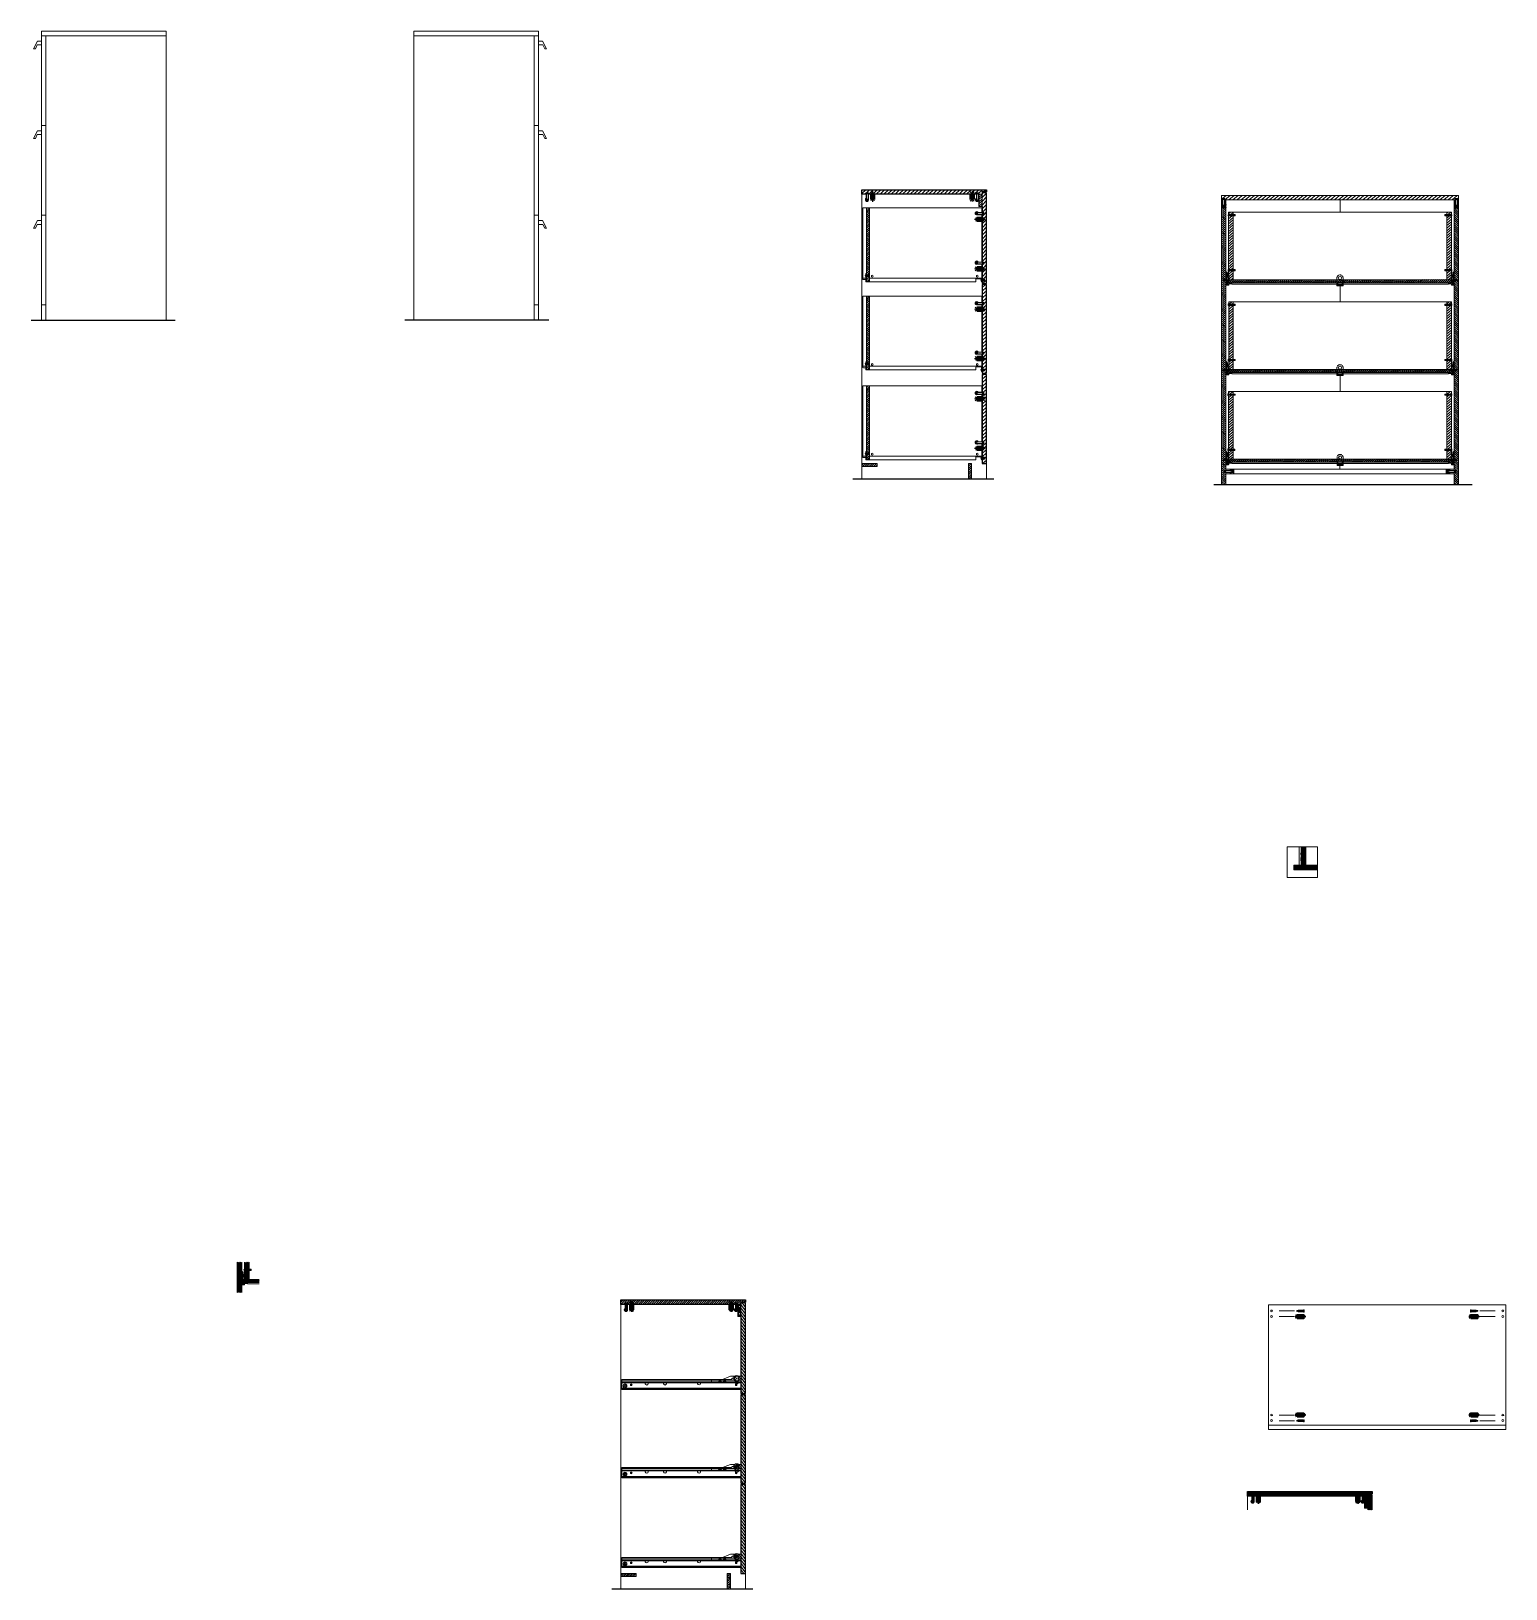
# Model space of a CAD drawing. Header units: millimetres. Extents: x -46 to 1613, y -146 to 808.
# Drawn here: x 638 to 1123, y -34 to 478 of the extents above; entities that cross this region are included whole.
import ezdxf

# ---------------------------------------------------------------- set-up
doc = ezdxf.new("R2010")
doc.units = ezdxf.units.MM
doc.header["$MEASUREMENT"] = 0
doc.linetypes.add('ACAD_ISO02W100', pattern=[15, 12, -3])
doc.linetypes.add('ACAD_ISO04W100', pattern=[30, 24, -3, 0, -3])
for name, color, linetype, lineweight in [('elementi non sezionati', 8, 'Continuous', 18), ('elementi sezionati', 7, 'Continuous', 18), ('linee quote', 6, 'Continuous', 18), ('pareti sezionate', 7, 'Continuous', 18), ('retino', 11, 'Continuous', 18), ('riquadro viti', 2, 'Continuous', 18), ('viti e cerniere', 4, 'Continuous', 18)]:
    doc.layers.add(name, color=color, linetype=linetype, lineweight=lineweight)
doc.layers.add('linea di terra', color=1, linetype='Continuous')
doc.layers.add('viti sottili', color=4, linetype='Continuous')
pattern_1 = [(45, (192.15202, -134.545), (-0.22097087, 0.22097087), [])]
pattern_2 = [(45, (347.74217, 216.70175), (-0.22097087, 0.22097087), [])]

msp = doc.modelspace()

# ---------------------------------------------------------------- hatches: boundary and pattern name
at = {"layer": 'retino', "ltscale": 0.7}
h = msp.add_hatch(dxfattribs=at)
h.set_pattern_fill('ANSI31', color=256, scale=7)
h.paths.add_polyline_path([(947.08, 424.63), (947.08, 425.13), (947.8, 425.13), (947.8, 425.1), (947.8, 424.63), (948.8, 424.63), (948.8, 425.13), (949.53, 425.13), (949.53, 425.1), (949.53, 424.63), (949.67, 424.63), (950.67, 424.63), (950.67, 425.38), (952.17, 425.38), (952.17, 426.13), (911.17, 426.13), (911.17, 424.63), (912.62, 424.63), (912.62, 425.13), (913.34, 425.13), (913.34, 425.1), (913.34, 424.63), (914.33, 424.63), (914.33, 425.13), (915.06, 425.13), (915.06, 425.1), (915.06, 424.63)])
at = {"layer": 'retino'}
h = msp.add_hatch(dxfattribs=at)
h.set_pattern_fill('ANSI31', color=256, scale=7)
h.paths.add_polyline_path([(950.67, 418.62), (951.25, 418.62), (951.25, 417.89), (950.67, 417.89), (950.67, 416.83), (951.25, 416.83), (951.25, 415.97), (950.67, 415.97), (950.67, 402.36), (951.25, 402.36), (951.25, 401.64), (950.67, 401.64), (950.67, 400.56), (951.25, 400.56), (951.25, 399.7), (950.67, 399.7), (950.67, 399.41), (952.17, 399.41), (952.17, 424.63), (952.17, 425.08), (950.67, 425.08), (950.67, 424.63), (950.67, 420.63)])
h.paths.add_polyline_path([(950.67, 396.69), (951.45, 396.69), (951.45, 396.09), (950.67, 396.09), (950.67, 395.33), (952.17, 395.33), (952.17, 399.41), (950.67, 399.41)])
at = {"layer": 'retino', "linetype": 'ACAD_ISO04W100'}
h = msp.add_hatch(dxfattribs=at)
h.set_pattern_fill('ANSI31', color=256, scale=4)
h.paths.add_polyline_path([(912.67, 398.19), (913.45, 398.19), (913.45, 397.59), (912.67, 397.59), (912.67, 397.09), (912.67, 396.09), (913.67, 396.09), (913.67, 397.09), (913.67, 420.13), (912.67, 420.13)])
h.paths.add_polyline_path([(912.89, 419.16, -1), (913.45, 419.16, -1)], flags=16)
at = {"layer": 'retino', "ltscale": 0.7}
h = msp.add_hatch(dxfattribs=at)
h.set_pattern_fill('ANSI31', color=256, scale=4)
h.paths.add_polyline_path([(949.67, 420.63), (950.67, 420.63), (950.67, 424.63), (949.67, 424.63)])
at = {"layer": 'retino', "linetype": 'ACAD_ISO04W100'}
h = msp.add_hatch(dxfattribs=at)
h.set_pattern_fill('ANSI31', color=256, scale=7, angle=176)
h.paths.add_polyline_path([(1106.26, 422.77), (1106.26, 423.27), (1106.98, 423.27), (1106.98, 422.77), (1107.36, 422.77), (1107.36, 424.27), (1029.36, 424.27), (1029.36, 422.77), (1029.74, 422.77), (1029.74, 423.27), (1030.46, 423.27), (1030.46, 422.77)])
at = {"layer": 'retino', "ltscale": 0.7}
h = msp.add_hatch(dxfattribs=at)
h.set_pattern_fill('ANSI31', color=256, scale=4, angle=96)
h.paths.add_polyline_path([(1030.86, 422.77), (1030.46, 422.77), (1030.46, 421.29), (1030.86, 421.29)], flags=17)
h.paths.add_polyline_path([(1030.86, 396.14), (1029.93, 396.14), (1029.93, 396.58), (1030.86, 396.58), (1030.86, 420.05), (1029.58, 420.05), (1029.58, 421.29), (1029.74, 421.29), (1029.74, 422.77), (1029.36, 422.77), (1029.36, 329.27), (1030.86, 329.27), (1030.86, 332.77), (1030.86, 333.17), (1030.26, 333.17), (1030.26, 333.89), (1030.86, 333.89), (1030.86, 334.27), (1030.86, 337.15), (1029.93, 337.15), (1029.93, 337.59), (1030.86, 337.59), (1030.86, 366.64), (1029.93, 366.64), (1029.93, 367.08), (1030.86, 367.08)])
at = {"layer": 'retino', "linetype": 'ACAD_ISO04W100'}
h = msp.add_hatch(dxfattribs=at)
h.set_pattern_fill('ANSI31', color=256, scale=5, angle=176)
h.paths.add_polyline_path([(1031.74, 399.88), (1033.25, 399.88), (1033.24, 417.58), (1031.74, 417.58)])
h.paths.add_polyline_path([(1031.74, 418.77), (1031.74, 417.98), (1033.24, 417.98), (1033.24, 418.77)])
h.paths.add_polyline_path([(1031.77, 396.54), (1033.25, 396.54), (1033.25, 399.47), (1031.74, 399.47)])
h.paths.add_polyline_path([(1104.97, 417.98), (1104.97, 418.77), (1103.47, 418.77), (1103.47, 417.98)])
h.paths.add_polyline_path([(1104.97, 417.57), (1103.47, 417.57), (1103.48, 399.88), (1104.97, 399.88)])
h.paths.add_polyline_path([(1104.97, 398.73), (1104.97, 399.47), (1103.48, 399.47), (1103.48, 396.57), (1104.95, 396.57)])
h = msp.add_hatch(dxfattribs=at)
h.set_pattern_fill('ANSI31', color=256, scale=7, angle=176)
h.paths.add_polyline_path([(952.17, 394.93), (950.67, 394.93), (950.67, 389.04), (951.25, 389.04), (951.25, 388.32), (951.23, 388.32), (950.67, 388.32), (950.67, 387.32), (951.25, 387.32), (951.25, 386.46), (950.67, 386.46), (950.67, 372.79), (951.25, 372.79), (951.25, 372.06), (950.67, 372.06), (950.67, 371.06), (951.25, 371.06), (951.25, 370.21), (950.67, 370.21), (950.67, 367.19), (951.45, 367.19), (951.45, 366.59), (950.67, 366.59), (950.67, 365.83), (952.17, 365.83)])
h = msp.add_hatch(dxfattribs=at)
h.set_pattern_fill('ANSI31', color=256, scale=3.5, angle=176)
h.paths.add_polyline_path([(1067.35, 396.55), (1031.77, 396.54), (1031.77, 396.04), (1031.77, 395.54), (1067.35, 395.55)])
h.paths.add_polyline_path([(1069.35, 396.55), (1067.35, 396.55), (1067.35, 395.55), (1067.65, 395.55), (1069.35, 395.55)])
h.paths.add_polyline_path([(1104.94, 396.57), (1069.35, 396.55), (1069.35, 395.55), (1104.94, 395.57)])
at = {"layer": 'retino'}
h = msp.add_hatch(dxfattribs=at)
h.set_pattern_fill('ANSI31', color=256, scale=4)
h.paths.add_polyline_path([(913.67, 391.13), (912.67, 391.13), (912.67, 369.19), (913.45, 369.19), (913.45, 368.59), (912.67, 368.59), (912.67, 368.09), (912.67, 367.09), (913.69, 367.09), (913.69, 368.09), (913.69, 368.09)])
h.paths.add_polyline_path([(912.89, 390.16, -1), (913.45, 390.16, -1)], flags=16)
at = {"layer": 'retino', "linetype": 'ACAD_ISO04W100'}
h = msp.add_hatch(dxfattribs=at)
h.set_pattern_fill('ANSI31', color=256, scale=5, angle=176)
h.paths.add_polyline_path([(1031.75, 389.27), (1031.75, 388.52), (1033.25, 388.52), (1033.25, 389.27)])
h.paths.add_polyline_path([(1033.25, 388.11), (1031.75, 388.11), (1031.75, 370.38), (1033.26, 370.38)])
h.paths.add_polyline_path([(1033.26, 369.97), (1031.75, 369.97), (1031.75, 369.24), (1031.77, 367.04), (1033.26, 367.04)])
h.paths.add_polyline_path([(1103.47, 389.3), (1103.47, 388.52), (1104.97, 388.52), (1104.97, 388.73), (1104.97, 389.3)])
h.paths.add_polyline_path([(1104.97, 387.84), (1104.97, 388.11), (1103.47, 388.11), (1103.48, 370.38), (1104.97, 370.38), (1104.97, 370.45)])
h.paths.add_polyline_path([(1103.48, 367.07), (1104.95, 367.07), (1104.97, 369.25), (1104.97, 369.88), (1104.97, 369.88), (1104.97, 369.97), (1103.48, 369.97)])
h = msp.add_hatch(dxfattribs=at)
h.set_pattern_fill('ANSI31', color=256, scale=7, angle=176)
h.paths.add_polyline_path([(952.17, 365.43), (950.67, 365.43), (950.67, 359.54), (951.25, 359.54), (951.25, 358.81), (950.67, 358.81), (950.67, 357.82), (951.25, 357.82), (951.25, 356.96), (950.67, 356.96), (950.67, 343.29), (951.25, 343.29), (951.25, 342.56), (950.67, 342.56), (950.67, 341.56), (951.25, 341.56), (951.25, 340.7), (950.67, 340.7), (950.67, 338.19), (951.45, 338.19), (951.45, 337.59), (950.67, 337.59), (950.67, 336.13), (952.17, 336.13)])
h = msp.add_hatch(dxfattribs=at)
h.set_pattern_fill('ANSI31', color=256, scale=3.5, angle=176)
h.paths.add_polyline_path([(1067.36, 367.05), (1031.78, 367.04), (1031.78, 366.54), (1031.78, 366.04), (1067.36, 366.05)])
h.paths.add_polyline_path([(1069.36, 367.05), (1067.36, 367.05), (1067.36, 366.05), (1067.66, 366.05), (1069.36, 366.05)])
h.paths.add_polyline_path([(1104.94, 367.07), (1069.36, 367.05), (1069.36, 366.05), (1104.94, 366.07)])
at = {"layer": 'retino'}
h = msp.add_hatch(dxfattribs=at)
h.set_pattern_fill('ANSI31', color=256, scale=4)
h.paths.add_polyline_path([(913.67, 361.63), (912.67, 361.63), (912.67, 339.69), (913.45, 339.69), (913.45, 339.09), (912.67, 339.09), (912.67, 338.59), (912.67, 337.59), (913.67, 337.59), (913.67, 338.59)])
h.paths.add_polyline_path([(912.89, 360.66, -1), (913.45, 360.66, -1)], flags=16)
at = {"layer": 'retino', "linetype": 'ACAD_ISO04W100'}
h = msp.add_hatch(dxfattribs=at)
h.set_pattern_fill('ANSI31', color=256, scale=5, angle=176)
h.paths.add_polyline_path([(1031.66, 340.88), (1033.27, 340.88), (1033.26, 358.58), (1031.66, 358.58), (1031.66, 358.28)])
h.paths.add_polyline_path([(1033.26, 358.98), (1033.26, 359.77), (1031.66, 359.77), (1031.66, 358.98)])
h.paths.add_polyline_path([(1031.66, 340.47), (1031.69, 337.54), (1033.27, 337.54), (1033.27, 340.47)])
h.paths.add_polyline_path([(1103.46, 340.88), (1104.95, 340.88), (1104.95, 358.57), (1103.45, 358.57)])
h.paths.add_polyline_path([(1103.45, 359.77), (1103.45, 358.97), (1104.95, 358.97), (1104.95, 359.77)])
h.paths.add_polyline_path([(1103.46, 340.47), (1103.46, 337.57), (1104.92, 337.57), (1104.95, 339.74), (1104.95, 340.47)])
at = {"layer": 'retino', "ltscale": 0.7}
h = msp.add_hatch(dxfattribs=at)
h.set_pattern_fill('ANSI31', color=256, scale=4)
h.paths.add_polyline_path([(916.17, 335.13), (916.17, 336.13), (911.17, 336.13), (911.17, 335.13)])
h = msp.add_hatch(dxfattribs=at)
h.set_pattern_fill('ANSI31', color=256, scale=4)
h.paths.add_polyline_path([(947.17, 336.13), (946.17, 336.13), (946.17, 331.13), (947.17, 331.13)])
at = {"layer": 'retino', "linetype": 'ACAD_ISO04W100'}
h = msp.add_hatch(dxfattribs=at)
h.set_pattern_fill('ANSI31', color=256, scale=3.5, angle=176)
h.paths.add_polyline_path([(1031.69, 337.54), (1031.69, 336.54), (1032.74, 336.54), (1032.74, 336.54), (1032.76, 336.54), (1067.37, 336.55), (1067.37, 336.55), (1067.37, 337.55)])
h.paths.add_polyline_path([(1069.37, 337.55), (1067.37, 337.55), (1067.37, 336.55), (1067.67, 336.55), (1069.07, 336.55), (1069.37, 336.55)])
h.paths.add_polyline_path([(1104.92, 337.57), (1069.37, 337.55), (1069.37, 336.55), (1104.92, 336.57)])
at = {"layer": 'retino', "ltscale": 0.7}
h = msp.add_hatch(dxfattribs=at)
h.set_pattern_fill('ANSI31', color=256, scale=2.5)
h.set_pattern_definition(pattern_2)
h.paths.add_polyline_path([(1055.57, 204.09), (1055.96, 204.09), (1055.96, 205.51), (1055.57, 205.51)], flags=17)
h.paths.add_polyline_path([(1057.07, 210.13), (1055.57, 210.13), (1055.57, 208.16), (1056.5, 208.16), (1056.5, 207.6), (1055.57, 207.6), (1055.57, 206.76), (1056.85, 206.76), (1056.85, 205.51), (1056.69, 205.51), (1056.69, 204.09), (1057.07, 204.09)])
h = msp.add_hatch(dxfattribs=at)
h.set_pattern_fill('ANSI31', color=256, scale=2.5)
h.set_pattern_definition(pattern_2)
h.paths.add_polyline_path([(1060.96, 202.59), (1060.96, 204.09), (1056.69, 204.09), (1056.69, 203.54), (1055.96, 203.54), (1055.96, 204.09), (1053.15, 204.09), (1053.15, 202.59)])
h = msp.add_hatch(dxfattribs=at)
h.set_pattern_fill('ANSI31', color=256, scale=2.5)
h.set_pattern_definition(pattern_1)
h.paths.add_polyline_path([(705.83, 63.64), (707.33, 63.64), (707.33, 67.59), (706.41, 67.59), (706.41, 68.03), (707.33, 68.03), (707.33, 73.64), (705.83, 73.64)])
h = msp.add_hatch(dxfattribs=at)
h.set_pattern_fill('ANSI31', color=256, scale=2.5)
h.set_pattern_definition(pattern_1)
h.paths.add_polyline_path([(709.23, 70.92), (708.22, 70.92), (708.22, 70.19, -0.392646), (708.25, 70.16), (708.25, 67.99), (709.23, 67.99)])
h.paths.add_polyline_path([(709.73, 70.92), (709.23, 70.92), (709.23, 67.99), (709.73, 67.99)])
h.paths.add_polyline_path([(709.23, 73.64), (708.22, 73.64), (708.22, 71.33), (709.23, 71.33)])
h.paths.add_polyline_path([(709.72, 73.64), (709.23, 73.64), (709.23, 71.33), (709.72, 71.33)])
h = msp.add_hatch(dxfattribs=at)
h.set_pattern_fill('ANSI31', color=256, scale=2.5)
h.set_pattern_definition([(45, (394.0355, -134.545), (-0.22097087, 0.22097087), [])])
h.paths.add_polyline_path([(709.23, 67.99), (708.25, 67.99), (708.25, 67.19), (708.25, 66.99), (709.23, 66.99)])
h.paths.add_polyline_path([(712.99, 66.99), (712.99, 67.99), (709.23, 67.99), (709.23, 66.99)])
h = msp.add_hatch(dxfattribs=at)
h.set_pattern_fill('ANSI31', color=256, scale=4)
h.paths.add_polyline_path([(867.85, 59.8), (867.85, 60.29), (868.57, 60.29), (868.57, 60.27), (868.57, 59.8), (869.57, 59.8), (869.57, 60.29), (870.3, 60.29), (870.3, 60.27), (870.3, 59.8), (870.43, 59.8), (871.43, 59.8), (871.43, 60.55), (872.93, 60.55), (872.93, 61.3), (831.93, 61.3), (831.93, 59.8), (833.39, 59.8), (833.39, 60.29), (834.11, 60.29), (834.11, 60.27), (834.11, 59.8), (835.1, 59.8), (835.1, 60.29), (835.83, 60.29), (835.83, 60.27), (835.83, 59.8)])
at = {"layer": 'retino', "linetype": 'ACAD_ISO04W100'}
h = msp.add_hatch(dxfattribs=at)
h.set_pattern_fill('ANSI31', color=256, scale=1.5)
h.paths.add_polyline_path([(871.43, 59.8), (870.43, 59.8), (870.43, 55.8), (871.43, 55.8)])
h.paths.add_polyline_path([(870.62, 59.01, -1), (871.22, 59.01, -1)], flags=16)
h.paths.add_polyline_path([(871.22, 56.69, -1), (870.62, 56.69, -1)], flags=16)
at = {"layer": 'retino'}
h = msp.add_hatch(dxfattribs=at)
h.set_pattern_fill('ANSI31', color=256, scale=5, angle=260)
h.paths.add_polyline_path([(872.93, 60.25), (871.43, 60.25), (871.43, 59.8), (871.43, 55.8), (871.43, 53.06), (871.43, 51.99), (871.43, 34.87), (871.43, 30.5), (872.93, 30.5)])
h.paths.add_polyline_path([(871.43, 5.38), (871.43, 1), (872.93, 1), (872.93, 30.1), (871.43, 30.1), (871.43, 23.48), (871.43, 22.48), (871.43, 7.23)])
h.paths.add_polyline_path([(871.43, -21.55), (871.43, -28.7), (872.93, -28.7), (872.93, 0.6), (871.43, 0.6), (871.43, -7.87)])
h = msp.add_hatch(dxfattribs=at)
h.set_pattern_fill('ANSI31', color=256, scale=3, angle=280)
h.paths.add_polyline_path([(871.39, 34.25, 0.414214), (871.29, 34.35), (832.23, 34.35), (832.23, 34.05), (871.29, 34.05, 0.414214), (871.39, 34.15)])
h.paths.add_polyline_path([(832.65, 33, 1), (833.91, 33, 1)])
h.paths.add_polyline_path([(833.38, 33, -1), (833.18, 33, -1)], flags=16)
h = msp.add_hatch(dxfattribs=at)
h.set_pattern_fill('ANSI31', color=256, scale=3, angle=280)
h.paths.add_polyline_path([(832.65, 4, 1), (833.91, 4, 1)])
h.paths.add_polyline_path([(833.38, 4, -1), (833.18, 4, -1)], flags=16)
h.paths.add_polyline_path([(871.39, 5.25, 0.414214), (871.29, 5.35), (832.23, 5.35), (832.23, 5.05), (871.29, 5.05, 0.414214), (871.39, 5.15)])
at = {"layer": 'retino', "ltscale": 0.7}
h = msp.add_hatch(dxfattribs=at)
h.set_pattern_fill('ANSI31', color=256, scale=2.5)
h.set_pattern_definition([(45, (592.56222, -232.00664), (-0.22097087, 0.22097087), [])])
h.paths.add_polyline_path([(1073.86, -3.24), (1073.86, -2.74), (1074.59, -2.74), (1074.59, -2.77), (1074.59, -3.24), (1075.59, -3.24), (1075.59, -2.74), (1076.31, -2.74), (1076.31, -2.77), (1076.31, -3.24), (1076.45, -3.24), (1077.45, -3.24), (1077.45, -2.49), (1078.95, -2.49), (1078.95, -1.74), (1037.95, -1.74), (1037.95, -3.24), (1039.4, -3.24), (1039.4, -2.74), (1040.13, -2.74), (1040.13, -2.77), (1040.13, -3.24), (1041.12, -3.24), (1041.12, -2.74), (1041.84, -2.74), (1041.84, -2.77), (1041.84, -3.24)])
at = {"layer": 'retino'}
h = msp.add_hatch(dxfattribs=at)
h.set_pattern_fill('ANSI31', color=256, angle=271)
h.paths.add_polyline_path([(1077.45, -3.24), (1076.45, -3.24), (1076.45, -7.24), (1077.45, -7.24)])
h = msp.add_hatch(dxfattribs=at)
h.set_pattern_fill('ANSI31', color=256, scale=1.7, angle=271)
h.paths.add_polyline_path([(1078.95, -3.24), (1078.95, -2.79), (1077.45, -2.79), (1077.45, -3.24), (1077.45, -7.24), (1077.45, -7.74), (1078.95, -7.74)])
h = msp.add_hatch(dxfattribs=at)
h.set_pattern_fill('ANSI31', color=256, scale=3, angle=280)
h.paths.add_polyline_path([(832.65, -25.5, 1), (833.91, -25.5, 1)])
h.paths.add_polyline_path([(833.38, -25.5, -1), (833.18, -25.5, -1)], flags=16)
h.paths.add_polyline_path([(871.29, -24.15), (832.23, -24.15), (832.23, -24.45), (871.29, -24.45, 0.414214), (871.39, -24.35), (871.39, -24.25, 0.414214)])
h = msp.add_hatch(dxfattribs=at)
h.set_pattern_fill('ANSI31', color=256, scale=3.5)
h.paths.add_polyline_path([(836.93, -28.7), (831.93, -28.7), (831.93, -29.7), (836.93, -29.7)])
h.paths.add_polyline_path([(832.58, -29.18, -1), (833.18, -29.18, -1)], flags=16)
h.paths.add_polyline_path([(835.58, -29.18, -1), (836.18, -29.18, -1)], flags=16)
h.paths.add_polyline_path([(867.93, -28.7), (866.93, -28.7), (866.93, -33.7), (867.93, -33.7)])
h.paths.add_polyline_path([(867.12, -29.72, -1), (867.72, -29.72, -1)], flags=16)
h.paths.add_polyline_path([(867.72, -32.72, -1), (867.12, -32.72, -1)], flags=16)
at = {"layer": 'viti e cerniere'}
h = msp.add_hatch(dxfattribs=at)
h.set_pattern_fill('ANSI31', color=256, scale=3)
h.paths.add_polyline_path([(1067.65, 395.55), (1067.35, 395.55), (1067.35, 395.55), (1067.35, 394.54), (1069.35, 394.54), (1069.35, 394.84), (1069.35, 395.55), (1069.05, 395.55), (1069.05, 394.84), (1068.35, 394.84), (1067.65, 394.84)])
h = msp.add_hatch(dxfattribs=at)
h.set_pattern_fill('ANSI31', color=256, scale=3)
h.paths.add_polyline_path([(1067.66, 366.05), (1067.36, 366.05), (1067.36, 366.05), (1067.36, 365.04), (1069.36, 365.04), (1069.36, 365.34), (1069.36, 366.05), (1069.06, 366.05), (1069.06, 365.34), (1068.36, 365.34), (1067.66, 365.34)])
h = msp.add_hatch(dxfattribs=at)
h.set_pattern_fill('ANSI31', color=256, scale=3)
h.paths.add_polyline_path([(1067.67, 336.55), (1067.37, 336.55), (1067.37, 336.55), (1067.37, 335.54), (1069.37, 335.54), (1069.37, 335.84), (1069.37, 336.55), (1069.07, 336.55), (1069.07, 335.84), (1068.37, 335.84), (1067.67, 335.84)])
h = msp.add_hatch(dxfattribs=at)
h.set_pattern_fill('ANSI31', color=256, scale=3)
h.paths.add_polyline_path([(865.36, 35.14), (832.23, 35.14), (832.23, 34.84), (865.36, 34.84)])
h.paths.add_polyline_path([(871.39, 32.26), (834.46, 32.26), (832.63, 32.26), (832.23, 32.26), (832.23, 31.96, 0.414214), (832.43, 31.76), (834.57, 31.76), (871.39, 31.76)])
h = msp.add_hatch(dxfattribs=at)
h.set_pattern_fill('ANSI31', color=256, scale=3)
h.paths.add_polyline_path([(871.39, 3.26), (834.46, 3.26), (832.63, 3.26), (832.23, 3.26), (832.23, 2.96, 0.414214), (832.43, 2.76), (834.57, 2.76), (871.39, 2.76)])
h.paths.add_polyline_path([(865.36, 5.84), (865.36, 6.14), (832.23, 6.14), (832.23, 5.84)])
h = msp.add_hatch(dxfattribs=at)
h.set_pattern_fill('ANSI31', color=256, scale=3)
h.set_pattern_definition([(45, (-219.32592, -660.13896), (-0.26516504, 0.26516504), [])])
h.paths.add_polyline_path([(870.66, 6.43, 1), (869.4, 6.43, 1)])
h = msp.add_hatch(dxfattribs=at)
h.set_pattern_fill('ANSI31', color=256, scale=3)
h.paths.add_polyline_path([(871.39, -26.24), (834.46, -26.24), (832.63, -26.24), (832.23, -26.24), (832.23, -26.54, 0.414214), (832.43, -26.74), (834.57, -26.74), (871.39, -26.74)])
h.paths.add_polyline_path([(865.36, -23.66), (865.36, -23.36), (832.23, -23.36), (832.23, -23.66)])
h = msp.add_hatch(dxfattribs=at)
h.set_pattern_fill('ANSI31', color=256, scale=3)
h.set_pattern_definition([(45, (-219.32592, -689.63896), (-0.26516504, 0.26516504), [])])
h.paths.add_polyline_path([(870.66, -23.07, 1), (869.4, -23.07, 1)])

# ---------------------------------------------------------------- linework, layer by layer
for p, q in [((952.17, 396.31), (952.17, 396.31)), ((872.93, 31.48), (872.93, 31.48))]:
    msp.add_line(p, q)
for points in [[(912.62, 424.63), (911.17, 424.63), (911.17, 426.13), (952.17, 426.13), (952.17, 425.38), (950.67, 425.38), (950.67, 424.63)], [(950.67, 396.09), (950.67, 395.33), (952.17, 395.33), (952.17, 424.63), (952.17, 425.08), (950.67, 425.08)], [(914.33, 424.63), (913.34, 424.63)], [(947.08, 424.63), (915.06, 424.63)], [(948.8, 424.63), (947.8, 424.63)], [(949.67, 424.63), (949.53, 424.63)], [(950.67, 420.63), (950.67, 418.62)], [(950.67, 417.89), (950.67, 416.83)], [(950.67, 415.97), (950.67, 402.36)], [(950.67, 401.64), (950.67, 400.56)], [(950.67, 399.7), (950.67, 396.69)], [(950.67, 366.59), (950.67, 365.83), (952.17, 365.83), (952.17, 394.93), (950.67, 394.93), (950.67, 389.04)], [(950.67, 388.32), (950.67, 387.32)], [(950.67, 386.46), (950.67, 372.79)], [(950.67, 372.06), (950.67, 371.06)], [(950.67, 370.21), (950.67, 367.19)], [(950.67, 337.59), (950.67, 336.13), (952.17, 336.13), (952.17, 365.43), (950.67, 365.43), (950.67, 359.54)], [(950.67, 358.82), (950.67, 357.82)], [(950.67, 356.96), (950.67, 343.29)], [(950.67, 342.56), (950.67, 341.56)], [(950.67, 340.7), (950.67, 338.19)], [(833.39, 59.8), (831.93, 59.8), (831.93, 61.3), (872.93, 61.3), (872.93, 60.55), (871.43, 60.55), (871.43, 59.8)], [(835.1, 59.8), (834.11, 59.8)], [(867.85, 59.8), (835.83, 59.8)], [(869.57, 59.8), (868.57, 59.8)], [(870.43, 59.8), (870.3, 59.8)], [(871.43, 34.87), (871.43, 30.5), (872.93, 30.5), (872.93, 59.8), (872.93, 60.25), (871.43, 60.25)], [(871.43, 55.8), (871.43, 53.06)], [(871.43, 53.06), (871.43, 51.99)], [(871.43, 51.99), (871.43, 34.87)], [(871.43, 5.38), (871.43, 1), (872.93, 1), (872.93, 30.1), (871.43, 30.1), (871.43, 23.48)], [(871.43, 23.48), (871.43, 22.48)], [(871.43, 22.48), (871.43, 7.23)], [(871.43, 7.23), (871.43, 5.38)], [(871.43, -21.55), (871.43, -28.7), (872.93, -28.7), (872.93, 0.6), (871.43, 0.6), (871.43, -7.87)], [(1039.4, -3.24), (1037.95, -3.24), (1037.95, -1.74), (1078.95, -1.74), (1078.95, -2.49), (1077.45, -2.49), (1077.45, -3.24)], [(1041.12, -3.24), (1040.13, -3.24)], [(1073.86, -3.24), (1041.84, -3.24)], [(1075.59, -3.24), (1074.59, -3.24)], [(1076.45, -3.24), (1076.31, -3.24)], [(1078.95, -7.74), (1078.95, -3.24), (1078.95, -2.79), (1077.45, -2.79)], [(871.43, -7.87), (871.43, -21.55)], [(1077.45, -7.24), (1077.45, -7.74)]]:
    msp.add_lwpolyline(points)
at = {"layer": 'elementi non sezionati'}
for p, q in [((641.45, 478.24), (682.45, 478.24)), ((641.45, 383.24), (641.45, 476.74)), ((641.45, 476.74), (682.45, 476.74)), ((642.95, 476.74), (642.95, 383.24)), ((682.45, 478.24), (682.45, 383.24)), ((804.89, 478.24), (763.89, 478.24)), ((763.89, 478.24), (763.89, 383.24)), ((804.89, 476.74), (763.89, 476.74)), ((803.39, 476.74), (803.39, 383.24)), ((804.89, 383.24), (804.89, 476.74)), ((640.17, 474.98), (638.89, 472.48)), ((638.89, 472.48), (639.46, 472.48)), ((640.1, 473.73), (639.46, 472.48)), ((640.74, 473.73), (640.1, 473.73)), ((640.17, 474.98), (641.45, 474.98)), ((640.95, 473.73), (640.74, 473.73)), ((641.45, 473.73), (640.95, 473.73)), ((806.18, 474.98), (804.89, 474.98)), ((804.89, 473.73), (805.39, 473.73)), ((805.39, 473.73), (805.61, 473.73)), ((805.61, 473.73), (806.25, 473.73)), ((806.18, 474.98), (807.45, 472.48)), ((806.25, 473.73), (806.89, 472.48)), ((807.45, 472.48), (806.89, 472.48)), ((640.17, 445.49), (638.89, 442.99)), ((640.17, 445.49), (641.45, 445.49)), ((641.45, 447.24), (641.45, 447.24)), ((641.45, 447.24), (642.95, 447.24)), ((804.89, 447.24), (803.39, 447.24)), ((804.89, 447.24), (804.89, 447.24)), ((806.18, 445.49), (804.89, 445.49)), ((806.18, 445.49), (807.45, 442.99)), ((638.89, 442.99), (639.46, 442.99)), ((640.1, 444.24), (639.46, 442.99)), ((640.74, 444.24), (640.1, 444.24)), ((640.95, 444.24), (640.74, 444.24)), ((641.45, 444.24), (640.95, 444.24)), ((804.89, 444.24), (805.39, 444.24)), ((805.39, 444.24), (805.61, 444.24)), ((805.61, 444.24), (806.25, 444.24)), ((806.25, 444.24), (806.89, 442.99)), ((807.45, 442.99), (806.89, 442.99)), ((640.17, 415.99), (638.89, 413.49)), ((640.1, 414.74), (639.46, 413.49)), ((640.74, 414.74), (640.1, 414.74)), ((640.17, 415.99), (641.45, 415.99)), ((640.95, 414.74), (640.74, 414.74)), ((641.45, 414.74), (640.95, 414.74)), ((641.45, 417.74), (641.45, 417.74)), ((641.45, 417.74), (642.95, 417.74)), ((804.89, 417.74), (803.39, 417.74)), ((804.89, 417.74), (804.89, 417.74)), ((806.18, 415.99), (804.89, 415.99)), ((804.89, 414.74), (805.39, 414.74)), ((805.39, 414.74), (805.61, 414.74)), ((805.61, 414.74), (806.25, 414.74)), ((806.18, 415.99), (807.45, 413.49)), ((806.25, 414.74), (806.89, 413.49)), ((638.89, 413.49), (639.46, 413.49)), ((807.45, 413.49), (806.89, 413.49)), ((950.63, 391.13), (913.67, 391.13)), ((641.45, 388.24), (642.95, 388.24)), ((804.89, 388.24), (803.39, 388.24)), ((682.45, 383.24), (641.45, 383.24)), ((763.89, 383.24), (804.89, 383.24)), ((950.63, 361.63), (913.67, 361.63)), ((1105.86, 334.27), (1030.86, 334.27)), ((911.17, 331.13), (946.17, 331.13)), ((1030.86, 329.27), (1105.86, 329.27)), ((1044.87, 20.12), (1122.87, 20.12)), ((831.93, -33.7), (866.93, -33.7))]:
    msp.add_line(p, q, dxfattribs=at)
at = {"layer": 'elementi non sezionati', "ltscale": 0.7}
for p, q in [((641.45, 476.74), (641.45, 478.24)), ((804.89, 476.74), (804.89, 478.24)), ((1068.36, 422.77), (1068.36, 418.77)), ((950.63, 416.83), (950.63, 417.89)), ((950.63, 402.36), (950.63, 415.97)), ((1033.24, 418.77), (1103.47, 418.77)), ((950.63, 400.56), (950.63, 401.64)), ((1032.76, 395.54), (1032.76, 395.14)), ((1032.76, 395.14), (1067.37, 395.14)), ((1067.65, 395.14), (1069.05, 395.14)), ((1068.36, 394.54), (1068.36, 389.27)), ((1069.37, 395.14), (1103.98, 395.14)), ((1103.98, 395.54), (1103.98, 395.57)), ((1103.98, 395.24), (1103.98, 395.55)), ((1103.98, 395.14), (1103.98, 395.24)), ((911.47, 391.13), (911.47, 368.09)), ((911.47, 391.13), (912.67, 391.13)), ((950.63, 389.04), (950.63, 391.13)), ((1033.25, 389.27), (1103.47, 389.3)), ((950.63, 387.32), (950.63, 388.32)), ((950.63, 372.79), (950.63, 386.46)), ((950.63, 371.06), (950.63, 372.06)), ((950.63, 368.09), (950.63, 370.21)), ((911.47, 368.09), (912.47, 368.09)), ((913.67, 368.09), (950.63, 368.09)), ((1032.76, 366.04), (1032.76, 365.64)), ((1032.76, 365.64), (1067.36, 365.64)), ((1067.66, 365.64), (1069.06, 365.64)), ((1068.36, 365.04), (1068.36, 359.77)), ((1069.36, 365.64), (1103.98, 365.64)), ((1103.98, 365.74), (1103.98, 366.07)), ((1103.98, 365.64), (1103.98, 365.74)), ((911.47, 361.63), (911.47, 338.59)), ((911.47, 361.63), (912.67, 361.63)), ((950.63, 359.54), (950.63, 361.63)), ((950.63, 357.82), (950.63, 358.82)), ((1033.26, 359.77), (1103.45, 359.77)), ((950.63, 343.29), (950.63, 356.96)), ((911.47, 338.59), (912.47, 338.59)), ((913.67, 338.59), (950.63, 338.59)), ((950.63, 341.56), (950.63, 342.56)), ((950.63, 338.59), (950.63, 340.7)), ((911.17, 335.13), (911.17, 331.13)), ((952.17, 336.13), (952.17, 331.13)), ((1030.86, 332.77), (1105.86, 332.77)), ((1032.76, 336.54), (1032.76, 336.14)), ((1032.76, 336.14), (1067.31, 336.14)), ((1067.31, 336.14), (1067.37, 336.14)), ((1067.67, 336.14), (1069.07, 336.14)), ((1068.31, 335.54), (1068.31, 334.27)), ((1069.37, 336.14), (1103.98, 336.14)), ((1103.98, 336.24), (1103.98, 336.57)), ((1103.98, 336.14), (1103.98, 336.24)), ((952.17, 331.13), (947.17, 331.13)), ((1055.57, 210.13), (1055.57, 204.09)), ((709.23, 66.99), (709.23, 66.59)), ((709.23, 66.59), (712.99, 66.59)), ((1044.87, 59.62), (1122.87, 59.62)), ((831.93, -29.7), (831.93, -33.7)), ((872.93, -28.7), (872.93, -33.7)), ((872.93, -33.7), (867.93, -33.7))]:
    msp.add_line(p, q, dxfattribs=at)
for points in [[(912.47, 397.09), (911.47, 397.09), (911.47, 420.13), (912.67, 420.13)], [(950.63, 399.7), (950.63, 397.09), (913.67, 397.09)]]:
    msp.add_lwpolyline(points, dxfattribs=at)
at = {"layer": 'elementi non sezionati'}
for points in [[(950.63, 418.62), (950.63, 420.13), (913.67, 420.13)], [(1044.87, 59.62), (1044.87, 18.62), (1122.87, 18.62), (1122.87, 59.62)]]:
    msp.add_lwpolyline(points, dxfattribs=at)
at = {"layer": 'elementi sezionati', "ltscale": 0.7}
for p, q in [((952.17, 425.38), (952.17, 425.38)), ((911.17, 424.63), (911.17, 367.59)), ((913.67, 420.13), (912.67, 420.13)), ((912.67, 420.13), (912.67, 398.19)), ((913.67, 397.09), (913.67, 420.13)), ((1104.97, 399.47), (1104.94, 396.57)), ((912.67, 397.6), (912.67, 397.09)), ((1031.77, 396.54), (1104.94, 396.57)), ((1031.77, 396.04), (1031.77, 396.54)), ((1031.77, 395.54), (1031.77, 396.04)), ((1104.94, 395.57), (1031.77, 395.54)), ((1104.94, 396.57), (1104.94, 395.57)), ((913.67, 391.13), (912.67, 391.13)), ((913.69, 368.09), (913.67, 391.13)), ((1031.75, 389.27), (1033.25, 389.27)), ((1031.75, 389.27), (1031.75, 388.52)), ((1033.25, 389.27), (1033.25, 388.52)), ((1103.47, 389.3), (1103.47, 388.52)), ((1031.75, 370.38), (1031.75, 388.11)), ((1033.25, 388.11), (1033.26, 370.38)), ((1103.47, 388.11), (1103.48, 370.38)), ((1104.97, 388.73), (1104.97, 388.52)), ((1104.97, 387.84), (1104.97, 388.11)), ((950.63, 370.21), (950.63, 370.21)), ((1031.75, 369.24), (1031.75, 369.97)), ((1031.78, 366.44), (1031.75, 369.24)), ((1033.26, 369.97), (1033.26, 367.04)), ((1103.48, 369.97), (1103.48, 367.07)), ((911.17, 367.59), (911.17, 338.59)), ((1104.94, 367.07), (1104.94, 366.07)), ((913.67, 361.63), (912.67, 361.63)), ((912.67, 361.63), (912.67, 339.69)), ((913.67, 338.59), (913.67, 361.63)), ((911.17, 338.09), (911.17, 338.59)), ((911.17, 338.09), (911.17, 336.13)), ((912.67, 339.09), (912.67, 338.59)), ((1104.95, 339.74), (1104.92, 337.57)), ((1104.95, 340.47), (1104.95, 339.74)), ((1031.69, 337.04), (1031.69, 337.54)), ((1069.07, 336.55), (1067.67, 336.55)), ((708.25, 67.49), (708.25, 67.99)), ((708.25, 67.99), (712.99, 67.99)), ((708.25, 66.99), (708.25, 67.49)), ((712.99, 66.99), (708.25, 66.99)), ((831.93, 59.8), (831.93, 2.76)), ((872.93, 60.55), (872.93, 60.55)), ((871.39, 5.38), (871.39, 5.38)), ((831.93, 2.76), (831.93, -26.24)), ((1037.95, -3.24), (1037.95, -7.74)), ((1078.95, -2.49), (1078.95, -2.49)), ((831.93, -26.74), (831.93, -26.24)), ((831.93, -26.74), (831.93, -28.7))]:
    msp.add_line(p, q, dxfattribs=at)
at = {"layer": 'elementi sezionati'}
for p, q in [((912.67, 397.09), (912.67, 396.09)), ((912.67, 396.09), (913.67, 396.09)), ((913.67, 397.09), (913.67, 396.09)), ((912.67, 391.13), (912.67, 369.19)), ((912.67, 368.59), (912.67, 368.09)), ((912.67, 368.09), (912.67, 367.09)), ((912.67, 367.09), (913.69, 367.09)), ((913.69, 368.09), (913.69, 367.09)), ((950.67, 361.63), (911.47, 361.63)), ((912.67, 338.59), (912.67, 337.59)), ((913.67, 338.59), (913.67, 337.59)), ((912.67, 337.59), (913.67, 337.59))]:
    msp.add_line(p, q, dxfattribs=at)
at = {"layer": 'elementi sezionati', "ltscale": 0.7}
for points in [[(950.67, 420.63), (950.67, 424.63), (949.67, 424.63), (949.67, 420.63)], [(911.17, 336.13), (916.17, 336.13), (916.17, 335.13), (911.17, 335.13)], [(946.17, 331.13), (946.17, 336.13), (947.17, 336.13), (947.17, 331.13)], [(871.43, 55.8), (871.43, 59.8), (870.43, 59.8), (870.43, 55.8)], [(1077.45, -7.24), (1077.45, -3.24), (1076.45, -3.24), (1076.45, -7.24)], [(831.93, -28.7), (836.93, -28.7), (836.93, -29.7), (831.93, -29.7)], [(866.93, -33.7), (866.93, -28.7), (867.93, -28.7), (867.93, -33.7)]]:
    msp.add_lwpolyline(points, close=True, dxfattribs=at)
for points in [[(1106.98, 422.77), (1107.36, 422.77), (1107.36, 424.27), (1029.36, 424.27), (1029.36, 422.77), (1029.74, 422.77)], [(1030.86, 333.17), (1030.86, 332.77), (1030.86, 329.27), (1029.36, 329.27), (1029.36, 422.77)], [(1030.46, 422.77), (1106.26, 422.77)], [(1030.86, 422.77), (1030.86, 396.58)], [(1105.86, 422.77), (1105.86, 396.58)], [(1105.86, 333.17), (1105.86, 332.77), (1105.86, 329.27), (1107.36, 329.27), (1107.36, 422.77)], [(1031.74, 417.98), (1031.74, 418.77), (1033.24, 418.77), (1033.24, 417.98)], [(1031.74, 399.88), (1031.74, 417.58)], [(1033.24, 417.58), (1033.25, 399.88)], [(1103.47, 417.98), (1103.47, 418.77), (1104.97, 418.77), (1104.97, 417.98)], [(1103.48, 399.88), (1103.47, 417.57)], [(1104.97, 417.57), (1104.97, 399.88)], [(1033.25, 399.47), (1033.25, 396.54)], [(1103.48, 396.57), (1103.48, 399.47)], [(1030.86, 396.14), (1030.86, 367.08)], [(1105.86, 396.14), (1105.86, 367.08)], [(1103.47, 389.3), (1104.97, 389.3), (1104.97, 388.73)], [(1104.97, 387.84), (1104.97, 370.38)], [(1030.86, 366.64), (1030.86, 337.59)], [(1105.86, 366.64), (1105.86, 337.58)], [(1031.66, 359.77), (1033.26, 359.77), (1033.26, 358.98)], [(1033.26, 358.58), (1033.27, 340.88)], [(1103.45, 358.97), (1103.45, 359.77), (1104.95, 359.77), (1104.95, 358.97)], [(1103.46, 340.88), (1103.45, 358.57)], [(1104.95, 358.57), (1104.95, 340.88)], [(1031.66, 340.88), (1031.66, 358.28)], [(1031.69, 337.54), (1031.66, 340.47)], [(1033.27, 340.47), (1033.27, 337.54)], [(1103.46, 337.57), (1103.46, 340.47)], [(1030.86, 337.15), (1030.86, 334.27), (1030.86, 333.89)], [(1067.37, 336.55), (1031.69, 336.54), (1031.69, 337.54), (1104.92, 337.57), (1104.92, 336.57), (1069.37, 336.55)], [(1105.86, 337.14), (1105.86, 334.27), (1105.86, 333.89)], [(705.83, 63.64), (705.83, 73.64)], [(707.33, 73.64), (707.33, 68.03)], [(708.22, 71.33), (708.22, 73.64)], [(709.72, 73.64), (709.72, 71.33)], [(707.33, 67.59), (707.33, 63.64)], [(709.73, 70.92), (709.73, 67.99)]]:
    msp.add_lwpolyline(points, dxfattribs=at)
at = {"layer": 'linea di terra', "ltscale": 0.7}
for p, q in [((638.07, 383.24), (685.39, 383.24)), ((808.28, 383.24), (760.96, 383.24)), ((908.15, 331.13), (954.53, 331.13)), ((1026.91, 329.27), (1111.79, 329.27)), ((828.92, -33.7), (875.3, -33.7))]:
    msp.add_line(p, q, dxfattribs=at)
at = {"layer": 'linee quote'}
for p, q in [((1048.37, 57.62), (1053.37, 57.62)), ((1114.37, 57.62), (1119.37, 57.62)), ((1048.37, 55.75), (1053.37, 55.75)), ((1114.37, 55.75), (1119.37, 55.75)), ((1048.37, 23.43), (1053.37, 23.43)), ((1048.37, 21.55), (1053.37, 21.55)), ((1114.37, 23.43), (1119.37, 23.43)), ((1114.37, 21.55), (1119.37, 21.55))]:
    msp.add_line(p, q, dxfattribs=at)
msp.add_lwpolyline([(1060.96, 200.13), (1060.96, 210.13), (1050.96, 210.13), (1050.96, 200.13)], close=True, dxfattribs=at)
msp.add_lwpolyline([(707.53, 68.03), (706.41, 68.03), (706.41, 67.59), (707.53, 67.59)], dxfattribs=at)
at = {"layer": 'linee quote', "ltscale": 0.02}
msp.add_lwpolyline([(708.21, 71.33), (710.36, 71.33), (710.36, 70.92), (708.21, 70.92)], dxfattribs=at)
at = {"layer": 'linee quote', "ltscale": 0.03}
for points in [[(834.11, 58.24), (834.11, 60.27), (834.11, 60.29), (833.39, 60.29), (833.39, 58.47, 2.428654)], [(870.3, 58.24), (870.3, 60.27), (870.3, 60.29), (869.57, 60.29), (869.57, 58.47, 2.428654)]]:
    msp.add_lwpolyline(points, format="xyb", close=True, dxfattribs=at)
for points in [[(835.83, 57.82), (835.83, 60.27), (835.83, 60.29), (835.1, 60.29), (835.1, 57.82), (835.12, 57.82), (835.8, 57.82)], [(868.57, 57.82), (868.57, 60.27), (868.57, 60.29), (867.85, 60.29), (867.85, 57.82), (867.87, 57.82), (868.55, 57.82)]]:
    msp.add_lwpolyline(points, close=True, dxfattribs=at)
at = {"layer": 'pareti sezionate', "ltscale": 0.7}
for p, q in [((1031.77, 396.54), (1031.74, 399.47)), ((1103.48, 396.57), (1103.48, 399.47)), ((1057.07, 210.13), (1057.07, 204.09)), ((1055.57, 208.16), (1056.5, 208.16)), ((1055.57, 207.6), (1056.5, 207.6)), ((1056.5, 208.16), (1056.5, 207.6)), ((708.25, 67.99), (708.21, 70.92))]:
    msp.add_line(p, q, dxfattribs=at)
at = {"layer": 'pareti sezionate', "ltscale": 0.02}
for p, q in [((1104.97, 369.25), (1104.94, 366.07)), ((1104.97, 369.97), (1104.97, 369.25)), ((1031.78, 367.04), (1104.94, 367.07)), ((1031.78, 366.54), (1031.78, 367.04)), ((1031.78, 366.04), (1031.78, 366.54)), ((1104.94, 366.07), (1031.78, 366.04)), ((1031.66, 359.77), (1031.66, 358.98)), ((1031.66, 358.58), (1031.66, 358.28))]:
    msp.add_line(p, q, dxfattribs=at)
at = {"layer": 'pareti sezionate', "ltscale": 0.7}
for points in [[(1055.57, 206.76), (1056.85, 206.76), (1056.85, 205.51), (1056.69, 205.51), (1056.69, 203.54), (1055.96, 203.54), (1055.96, 205.51), (1055.57, 205.51)], [(1053.15, 202.59), (1053.15, 204.09), (1055.96, 204.09)], [(1060.96, 202.59), (1053.15, 202.59)], [(1056.69, 204.09), (1060.96, 204.09)]]:
    msp.add_lwpolyline(points, dxfattribs=at)
at = {"layer": 'pareti sezionate', "ltscale": 0.03}
for points in [[(1040.13, -4.8), (1040.13, -2.77), (1040.13, -2.74), (1039.4, -2.74), (1039.4, -4.56, 2.428654)], [(1076.31, -4.8), (1076.31, -2.77), (1076.31, -2.74), (1075.59, -2.74), (1075.59, -4.56, 2.428654)]]:
    msp.add_lwpolyline(points, format="xyb", close=True, dxfattribs=at)
for points in [[(1041.84, -5.22), (1041.84, -2.77), (1041.84, -2.74), (1041.12, -2.74), (1041.12, -5.22), (1041.14, -5.22), (1041.82, -5.22)], [(1074.59, -5.22), (1074.59, -2.77), (1074.59, -2.74), (1073.86, -2.74), (1073.86, -5.22), (1073.89, -5.22), (1074.57, -5.22)]]:
    msp.add_lwpolyline(points, close=True, dxfattribs=at)
at = {"layer": 'retino', "linetype": 'Continuous', "ltscale": 0.7}
for p, q in [((1105.86, 422.24), (1106.26, 421.87)), ((1105.86, 421.56), (1106.14, 421.29)), ((1106.01, 420.05), (1107.36, 418.79)), ((1106.02, 422.77), (1106.26, 422.55)), ((1106.74, 420.05), (1107.36, 419.47)), ((1106.98, 422.56), (1107.36, 422.21)), ((1106.98, 421.88), (1107.36, 421.52)), ((1107.14, 421.04), (1107.36, 420.84)), ((1107.14, 420.36), (1107.36, 420.16)), ((1105.86, 419.5), (1107.36, 418.11)), ((1105.86, 418.82), (1107.36, 417.42)), ((1105.86, 418.14), (1107.36, 416.74)), ((1105.86, 417.45), (1107.36, 416.05)), ((1105.86, 416.77), (1107.36, 415.37)), ((1105.86, 416.09), (1107.36, 414.69)), ((1105.86, 415.4), (1107.36, 414)), ((1105.86, 414.72), (1107.36, 413.32)), ((1105.86, 414.04), (1107.36, 412.64)), ((1105.86, 413.35), (1107.36, 411.95)), ((1105.86, 412.67), (1107.36, 411.27)), ((1105.86, 411.98), (1107.36, 410.59)), ((1105.86, 411.3), (1107.36, 409.9)), ((1105.86, 410.62), (1107.36, 409.22)), ((1105.86, 409.93), (1107.36, 408.53)), ((1105.86, 409.25), (1107.36, 407.85)), ((1105.86, 408.57), (1107.36, 407.17)), ((1105.86, 407.88), (1107.36, 406.48)), ((1105.86, 407.2), (1107.36, 405.8)), ((1105.86, 406.52), (1107.36, 405.12)), ((1105.86, 405.83), (1107.36, 404.43)), ((1105.86, 405.15), (1107.36, 403.75)), ((1105.86, 404.46), (1107.36, 403.07)), ((1105.86, 403.78), (1107.36, 402.38)), ((1105.86, 403.1), (1107.36, 401.7)), ((1105.86, 402.41), (1107.36, 401.01)), ((1105.86, 401.73), (1107.36, 400.33)), ((1105.86, 401.05), (1107.36, 399.65)), ((1105.86, 400.36), (1107.36, 398.96)), ((1105.86, 399.68), (1107.36, 398.28)), ((1105.86, 398.99), (1107.36, 397.6)), ((1105.86, 398.31), (1107.36, 396.91)), ((1105.86, 397.63), (1107.36, 396.23)), ((1105.86, 396.94), (1106.25, 396.58)), ((1105.89, 395.55), (1107.36, 394.18)), ((1105.89, 394.86), (1107.36, 393.49)), ((1105.99, 396.14), (1107.36, 394.86)), ((1106.72, 396.14), (1107.36, 395.54)), ((1105.88, 390.08), (1107.36, 388.71)), ((1105.88, 389.4), (1107.36, 388.02)), ((1105.89, 394.18), (1107.36, 392.81)), ((1105.89, 393.5), (1107.36, 392.13)), ((1105.89, 392.81), (1107.36, 391.44)), ((1105.89, 392.13), (1107.36, 390.76)), ((1105.89, 391.45), (1107.36, 390.08)), ((1105.89, 390.77), (1107.36, 389.39)), ((1105.88, 388.72), (1107.36, 387.34)), ((1105.88, 388.03), (1107.36, 386.66)), ((1105.88, 387.35), (1107.36, 385.97)), ((1105.88, 386.67), (1107.36, 385.29)), ((1105.88, 385.99), (1107.36, 384.61)), ((1105.88, 385.3), (1107.36, 383.92)), ((1105.88, 384.62), (1107.36, 383.24)), ((1105.87, 381.2), (1107.36, 379.82)), ((1105.87, 380.52), (1107.36, 379.14)), ((1105.87, 379.84), (1107.36, 378.45)), ((1105.87, 379.16), (1107.36, 377.77)), ((1105.88, 383.94), (1107.36, 382.56)), ((1105.88, 383.25), (1107.36, 381.87)), ((1105.88, 382.57), (1107.36, 381.19)), ((1105.88, 381.89), (1107.36, 380.5)), ((1105.87, 378.47), (1107.36, 377.09)), ((1105.87, 377.79), (1107.36, 376.4)), ((1105.87, 377.11), (1107.36, 375.72)), ((1105.87, 376.42), (1107.36, 375.04)), ((1105.87, 375.74), (1107.36, 374.35)), ((1105.87, 375.06), (1107.36, 373.67)), ((1105.87, 374.38), (1107.36, 372.98)), ((1105.86, 372.33), (1107.36, 370.93)), ((1105.86, 371.64), (1107.36, 370.25)), ((1105.86, 370.96), (1107.36, 369.57)), ((1105.86, 370.28), (1107.36, 368.88)), ((1105.86, 369.59), (1107.36, 368.2)), ((1105.86, 368.91), (1107.36, 367.51)), ((1105.87, 373.69), (1107.36, 372.3)), ((1105.87, 373.01), (1107.36, 371.62)), ((1105.86, 368.23), (1107.36, 366.83)), ((1105.86, 367.55), (1106.36, 367.08)), ((1105.86, 366.18), (1107.36, 364.78)), ((1105.86, 365.5), (1107.36, 364.1)), ((1105.86, 364.81), (1107.36, 363.41)), ((1105.86, 364.13), (1107.36, 362.73)), ((1106.1, 366.64), (1107.36, 365.46)), ((1106.78, 366.68), (1107.36, 366.15)), ((1105.86, 363.44), (1107.36, 362.05)), ((1105.86, 362.76), (1107.36, 361.36)), ((1105.86, 362.08), (1107.36, 360.68)), ((1105.86, 361.39), (1107.36, 359.99)), ((1105.86, 360.71), (1107.36, 359.31)), ((1105.86, 360.03), (1107.36, 358.63)), ((1105.86, 359.34), (1107.36, 357.94)), ((1105.86, 358.66), (1107.36, 357.26)), ((1105.86, 357.97), (1107.36, 356.58)), ((1105.86, 357.29), (1107.36, 355.89)), ((1105.86, 356.61), (1107.36, 355.21)), ((1105.86, 355.92), (1107.36, 354.53)), ((1105.86, 355.24), (1107.36, 353.84)), ((1105.86, 354.56), (1107.36, 353.16)), ((1105.86, 353.87), (1107.36, 352.47)), ((1105.86, 353.19), (1107.36, 351.79)), ((1105.86, 352.51), (1107.36, 351.11)), ((1105.86, 351.82), (1107.36, 350.42)), ((1105.86, 351.14), (1107.36, 349.74)), ((1105.86, 350.45), (1107.36, 349.06)), ((1105.86, 349.77), (1107.36, 348.37)), ((1105.86, 349.09), (1107.36, 347.69)), ((1105.86, 348.4), (1107.36, 347)), ((1105.86, 347.72), (1107.36, 346.32)), ((1105.86, 347.04), (1107.36, 345.64)), ((1105.86, 346.35), (1107.36, 344.95)), ((1105.86, 345.67), (1107.36, 344.27)), ((1105.86, 344.99), (1107.36, 343.59)), ((1105.86, 344.3), (1107.36, 342.9)), ((1105.86, 343.62), (1107.36, 342.22)), ((1105.86, 342.93), (1107.36, 341.54)), ((1105.86, 342.25), (1107.36, 340.85)), ((1105.86, 341.57), (1107.36, 340.17)), ((1105.86, 340.88), (1107.36, 339.48)), ((1105.86, 340.2), (1107.36, 338.8)), ((1105.86, 339.52), (1107.36, 338.12)), ((1105.86, 338.83), (1107.36, 337.43)), ((1105.86, 338.15), (1106.47, 337.58)), ((1105.86, 334.73), (1107.36, 333.33)), ((1105.86, 334.05), (1106.03, 333.89)), ((1105.87, 335.4), (1107.36, 334.02)), ((1105.88, 336.08), (1107.36, 334.7)), ((1105.89, 336.76), (1107.36, 335.38)), ((1106.07, 333.17), (1107.36, 331.96)), ((1106.21, 337.14), (1107.36, 336.07)), ((1106.45, 333.49), (1107.36, 332.65)), ((1106.74, 337.32), (1106.74, 337.32)), ((1106.78, 337.29), (1107.36, 336.75)), ((1105.86, 332.68), (1107.36, 331.28)), ((1105.86, 332), (1107.36, 330.6)), ((1105.86, 331.31), (1107.36, 329.91)), ((1105.86, 330.63), (1107.31, 329.27)), ((1105.86, 329.94), (1106.58, 329.27))]:
    msp.add_line(p, q, dxfattribs=at)
at = {"layer": 'riquadro viti', "ltscale": 0.03}
for p, q in [((913.34, 425.13), (912.62, 425.13)), ((912.62, 425.13), (912.62, 423.3)), ((913.34, 425.1), (913.34, 425.13)), ((913.34, 423.07), (913.34, 425.1)), ((949.53, 425.13), (948.8, 425.13)), ((948.8, 425.13), (948.8, 423.3)), ((949.53, 425.1), (949.53, 425.13)), ((949.53, 423.07), (949.53, 425.1)), ((949.19, 417.89), (951.23, 417.89)), ((951.25, 418.62), (949.43, 418.62)), ((951.23, 417.89), (951.25, 417.89)), ((951.25, 417.89), (951.25, 418.62)), ((949.19, 388.32), (951.23, 388.32)), ((951.25, 389.04), (949.43, 389.04)), ((951.23, 388.32), (951.25, 388.32)), ((951.25, 388.32), (951.25, 389.04))]:
    msp.add_line(p, q, dxfattribs=at)
at = {"layer": 'riquadro viti', "ltscale": 0.02}
for p, q in [((1104.97, 370.38), (1102.82, 370.38)), ((1102.82, 370.38), (1102.82, 369.97)), ((1102.82, 369.97), (1104.97, 369.97)), ((1031.66, 358.98), (1033.88, 358.98)), ((1033.88, 358.58), (1031.66, 358.58)), ((1033.88, 358.98), (1033.88, 358.58)), ((1104.98, 340.88), (1102.83, 340.88)), ((1102.83, 340.88), (1102.83, 340.47)), ((1102.83, 340.47), (1104.98, 340.47))]:
    msp.add_line(p, q, dxfattribs=at)
at = {"layer": 'riquadro viti', "ltscale": 0.03}
for points in [[(915.06, 422.65), (915.06, 425.1), (915.06, 425.13), (914.33, 425.13), (914.33, 422.65), (914.36, 422.65), (915.03, 422.65)], [(947.8, 422.65), (947.8, 425.1), (947.8, 425.13), (947.08, 425.13), (947.08, 422.65), (947.1, 422.65), (947.78, 422.65)]]:
    msp.add_lwpolyline(points, close=True, dxfattribs=at)
at = {"layer": 'riquadro viti', "ltscale": 0.7}
for points in [[(1030.86, 420.05), (1029.58, 420.05), (1029.58, 421.29), (1029.74, 421.29), (1029.74, 423.27), (1030.46, 423.27), (1030.46, 421.29), (1030.86, 421.29)], [(1105.86, 420.05), (1107.14, 420.05), (1107.14, 421.29), (1106.98, 421.29), (1106.98, 423.27), (1106.26, 423.27), (1106.26, 421.29), (1105.86, 421.29)], [(1033.48, 332.77), (1033.48, 334.05), (1032.23, 334.05), (1032.23, 333.89), (1030.26, 333.89), (1030.26, 333.17), (1032.23, 333.17), (1032.23, 332.77)], [(1103.23, 332.77), (1103.23, 334.05), (1104.48, 334.05), (1104.48, 333.89), (1106.45, 333.89), (1106.45, 333.17), (1104.48, 333.17), (1104.48, 332.77)]]:
    msp.add_lwpolyline(points, dxfattribs=at)
at = {"layer": 'riquadro viti', "ltscale": 0.02}
for points in [[(948.66, 416.83), (951.25, 416.83), (951.25, 415.97), (948.75, 415.97), (948.66, 415.97)], [(948.66, 400.56), (951.25, 400.56), (951.25, 399.7), (948.75, 399.7), (948.66, 399.7)], [(948.66, 387.32), (951.25, 387.32), (951.25, 386.46), (948.75, 386.46), (948.66, 386.46)], [(948.66, 371.06), (951.25, 371.06), (951.25, 370.21), (948.75, 370.21), (948.66, 370.21)], [(948.66, 357.82), (951.25, 357.82), (951.25, 356.96), (948.75, 356.96), (948.66, 356.96)], [(948.66, 341.56), (951.25, 341.56), (951.25, 340.7), (948.75, 340.7), (948.66, 340.7)]]:
    msp.add_lwpolyline(points, close=True, dxfattribs=at)
for points in [[(1031.74, 417.98), (1033.88, 417.98), (1033.88, 417.58), (1031.74, 417.58)], [(1104.97, 417.98), (1102.81, 417.98), (1102.81, 417.57), (1104.97, 417.57)], [(1031.74, 399.88), (1033.88, 399.88), (1033.88, 399.47), (1031.74, 399.47)], [(1104.97, 399.88), (1102.82, 399.88), (1102.82, 399.47), (1104.97, 399.47)], [(1031.73, 388.52), (1033.88, 388.52), (1033.88, 388.11), (1031.73, 388.11)], [(1104.98, 388.52), (1102.81, 388.52), (1102.81, 388.11), (1104.98, 388.11)], [(1031.74, 370.38), (1033.89, 370.38), (1033.89, 369.97), (1031.74, 369.97)], [(1104.95, 358.97), (1102.81, 358.97), (1102.81, 358.57), (1104.95, 358.57)], [(1031.66, 340.88), (1033.81, 340.88), (1033.81, 340.47), (1031.66, 340.47)]]:
    msp.add_lwpolyline(points, dxfattribs=at)
at = {"layer": 'riquadro viti', "ltscale": 0.03}
for points in [[(949.19, 401.64), (951.23, 401.64), (951.25, 401.64), (951.25, 402.36), (949.43, 402.36, 2.428654)], [(949.19, 372.06), (951.23, 372.06), (951.25, 372.06), (951.25, 372.79), (949.43, 372.79, 2.428654)], [(949.19, 358.81), (951.23, 358.81), (951.25, 358.81), (951.25, 359.54), (949.43, 359.54, 2.428654)], [(949.19, 342.56), (951.23, 342.56), (951.25, 342.56), (951.25, 343.29), (949.43, 343.29, 2.428654)]]:
    msp.add_lwpolyline(points, format="xyb", close=True, dxfattribs=at)
at = {"layer": 'riquadro viti'}
for points in [[(912.47, 398.19), (913.45, 398.19), (913.45, 397.59), (912.47, 397.59)], [(950.47, 396.69), (951.45, 396.69), (951.45, 396.09), (950.47, 396.09)], [(1031.06, 396.58), (1029.93, 396.58), (1029.93, 396.14), (1031.06, 396.14)], [(1105.66, 396.58), (1106.78, 396.58), (1106.78, 396.14), (1105.66, 396.14)], [(912.47, 369.19), (913.45, 369.19), (913.45, 368.59), (912.47, 368.59)], [(950.47, 367.19), (951.45, 367.19), (951.45, 366.59), (950.47, 366.59)], [(1031.06, 367.08), (1029.93, 367.08), (1029.93, 366.64), (1031.06, 366.64)], [(1105.66, 367.08), (1106.78, 367.08), (1106.78, 366.64), (1105.66, 366.64)], [(912.47, 339.69), (913.45, 339.69), (913.45, 339.09), (912.47, 339.09)], [(950.47, 338.19), (951.45, 338.19), (951.45, 337.59), (950.47, 337.59)], [(1031.06, 337.59), (1029.93, 337.59), (1029.93, 337.15), (1031.06, 337.15)], [(1105.66, 337.58), (1106.78, 337.58), (1106.78, 337.14), (1105.66, 337.14)]]:
    msp.add_lwpolyline(points, dxfattribs=at)
at = {"layer": 'riquadro viti', "ltscale": 0.03}
for centre, start, end in [((912.86, 422.82), 116.7227, 27.2049), ((949.05, 422.82), 116.7227, 27.2049), ((948.95, 418.37), 26.7227, 297.2049), ((948.95, 388.8), 26.7227, 297.2049)]:
    msp.add_arc(centre, 0.543, start, end, dxfattribs=at)
at = {"layer": 'viti e cerniere'}
for p, q in [((912.78, 424.93), (912.85, 425.01)), ((912.78, 424.93), (912.85, 424.93)), ((912.85, 425.01), (912.85, 425.1)), ((912.85, 425.1), (913.08, 425.1)), ((912.85, 424.84), (912.85, 424.93)), ((913.08, 425.1), (913.08, 425.07)), ((913.08, 425.07), (913.15, 425.07)), ((913.08, 425), (913.15, 425.07)), ((913.08, 424.9), (913.08, 425)), ((948.98, 424.93), (949.05, 425.01)), ((948.98, 424.93), (949.05, 424.93)), ((949.05, 425.01), (949.05, 425.1)), ((949.05, 425.1), (949.28, 425.1)), ((949.05, 424.84), (949.05, 424.93)), ((949.28, 425.1), (949.28, 425.07)), ((949.28, 425.07), (949.35, 425.07)), ((949.28, 425), (949.35, 425.07)), ((949.28, 424.9), (949.28, 425)), ((912.63, 422.7), (912.63, 422.92)), ((912.63, 422.92), (912.78, 422.92)), ((913.31, 422.7), (912.63, 422.7)), ((912.69, 424.63), (912.69, 423.3)), ((912.81, 424.63), (912.69, 424.63)), ((912.71, 423.14), (912.78, 423.14)), ((912.78, 424.77), (912.85, 424.84)), ((912.78, 424.77), (912.85, 424.77)), ((912.78, 422.92), (912.78, 423.14)), ((912.81, 424.63), (912.85, 424.67)), ((912.85, 424.67), (912.85, 424.77)), ((913.08, 424.9), (913.15, 424.9)), ((913.08, 424.83), (913.15, 424.9)), ((913.08, 424.73), (913.08, 424.83)), ((913.08, 424.66), (913.15, 424.73)), ((913.08, 424.73), (913.15, 424.73)), ((913.08, 424.63), (913.08, 424.66)), ((913.24, 424.63), (913.08, 424.63)), ((913.15, 422.92), (913.15, 423.1)), ((913.15, 422.92), (913.31, 422.92)), ((913.23, 423.14), (913.24, 423.14)), ((913.24, 423.14), (913.24, 424.63)), ((913.24, 423.24), (913.24, 423.24)), ((913.31, 422.92), (913.31, 422.7)), ((948.83, 422.7), (948.83, 422.92)), ((948.83, 422.92), (948.98, 422.92)), ((949.51, 422.7), (948.83, 422.7)), ((948.89, 424.63), (948.89, 423.3)), ((949.01, 424.63), (948.89, 424.63)), ((948.91, 423.14), (948.98, 423.14)), ((948.98, 424.77), (949.05, 424.84)), ((948.98, 424.77), (949.05, 424.77)), ((948.98, 422.92), (948.98, 423.14)), ((949.01, 424.63), (949.05, 424.67)), ((949.05, 424.67), (949.05, 424.77)), ((949.28, 424.9), (949.35, 424.9)), ((949.28, 424.83), (949.35, 424.9)), ((949.28, 424.73), (949.28, 424.83)), ((949.28, 424.66), (949.35, 424.73)), ((949.28, 424.73), (949.35, 424.73)), ((949.28, 424.63), (949.28, 424.66)), ((949.44, 424.63), (949.28, 424.63)), ((949.35, 422.92), (949.35, 423.1)), ((949.35, 422.92), (949.51, 422.92)), ((949.43, 423.14), (949.44, 423.14)), ((949.44, 423.14), (949.44, 424.63)), ((949.44, 423.24), (949.44, 423.24)), ((949.51, 422.92), (949.51, 422.7)), ((1029.83, 422.78), (1029.83, 421.29)), ((1029.95, 422.78), (1029.83, 422.78)), ((1029.83, 421.29), (1029.92, 421.29)), ((1029.92, 423.08), (1029.99, 423.16)), ((1029.92, 423.08), (1029.99, 423.08)), ((1029.92, 422.91), (1029.99, 422.99)), ((1029.92, 422.91), (1029.99, 422.91)), ((1029.92, 421.25), (1029.92, 421.29)), ((1029.92, 421.07), (1029.92, 421.17)), ((1029.95, 422.78), (1029.99, 422.82)), ((1029.99, 423.16), (1029.99, 423.25)), ((1029.99, 423.25), (1030.23, 423.25)), ((1029.99, 422.99), (1029.99, 423.08)), ((1029.99, 422.82), (1029.99, 422.91)), ((1030.23, 423.25), (1030.23, 423.22)), ((1030.23, 423.22), (1030.3, 423.22)), ((1030.23, 423.15), (1030.3, 423.22)), ((1030.23, 423.05), (1030.23, 423.15)), ((1030.23, 423.05), (1030.3, 423.05)), ((1030.23, 422.98), (1030.3, 423.05)), ((1030.23, 422.88), (1030.23, 422.98)), ((1030.23, 422.81), (1030.3, 422.88)), ((1030.23, 422.88), (1030.3, 422.88)), ((1030.23, 422.78), (1030.23, 422.81)), ((1030.38, 422.78), (1030.23, 422.78)), ((1030.29, 421.25), (1030.29, 421.29)), ((1030.29, 421.29), (1030.38, 421.29)), ((1030.29, 421.07), (1030.29, 421.17)), ((1030.38, 421.29), (1030.38, 422.78)), ((1106.34, 422.78), (1106.5, 422.78)), ((1106.34, 421.29), (1106.34, 422.78)), ((1106.43, 421.29), (1106.34, 421.29)), ((1106.5, 423.22), (1106.43, 423.22)), ((1106.5, 423.15), (1106.43, 423.22)), ((1106.5, 423.05), (1106.43, 423.05)), ((1106.5, 422.98), (1106.43, 423.05)), ((1106.5, 422.81), (1106.43, 422.88)), ((1106.5, 422.88), (1106.43, 422.88)), ((1106.43, 421.25), (1106.43, 421.29)), ((1106.43, 421.07), (1106.43, 421.17)), ((1106.73, 423.25), (1106.5, 423.25)), ((1106.5, 423.25), (1106.5, 423.22)), ((1106.5, 423.05), (1106.5, 423.15)), ((1106.5, 422.88), (1106.5, 422.98)), ((1106.5, 422.78), (1106.5, 422.81)), ((1106.73, 423.16), (1106.73, 423.25)), ((1106.8, 423.08), (1106.73, 423.16)), ((1106.73, 422.99), (1106.73, 423.08)), ((1106.8, 423.08), (1106.73, 423.08)), ((1106.8, 422.91), (1106.73, 422.99)), ((1106.73, 422.82), (1106.73, 422.91)), ((1106.8, 422.91), (1106.73, 422.91)), ((1106.77, 422.78), (1106.73, 422.82)), ((1106.77, 422.78), (1106.89, 422.78)), ((1106.8, 421.25), (1106.8, 421.29)), ((1106.89, 421.29), (1106.8, 421.29)), ((1106.8, 421.07), (1106.8, 421.17)), ((1106.89, 422.78), (1106.89, 421.29)), ((948.74, 417.93), (948.74, 418.56)), ((948.96, 417.93), (948.74, 417.93)), ((948.75, 418.61), (948.96, 418.61)), ((948.96, 418.61), (948.96, 418.46)), ((948.96, 418.46), (949.17, 418.46)), ((948.96, 418.09), (949.17, 418.09)), ((948.96, 418.09), (948.96, 417.93)), ((949.2, 418.55), (949.17, 418.55)), ((949.17, 418.55), (949.17, 418.46)), ((949.17, 418.46), (949.17, 418.1)), ((949.17, 418.1), (949.17, 418.09)), ((949.17, 418.09), (949.17, 418)), ((949.17, 418), (949.21, 418)), ((949.27, 418), (949.27, 418)), ((949.28, 418), (950.67, 418)), ((950.67, 418.55), (949.41, 418.55)), ((950.67, 418.43), (950.67, 418.55)), ((950.67, 418.43), (950.71, 418.39)), ((950.67, 418), (950.67, 418.15)), ((950.67, 418.15), (950.7, 418.15)), ((950.7, 418.15), (950.77, 418.08)), ((950.71, 418.39), (950.8, 418.39)), ((950.77, 418.15), (950.87, 418.15)), ((950.77, 418.15), (950.77, 418.08)), ((950.8, 418.46), (950.88, 418.39)), ((950.8, 418.46), (950.8, 418.39)), ((950.87, 418.15), (950.94, 418.08)), ((950.88, 418.39), (950.97, 418.39)), ((950.94, 418.15), (951.03, 418.15)), ((950.94, 418.15), (950.94, 418.08)), ((950.97, 418.46), (951.05, 418.39)), ((950.97, 418.46), (950.97, 418.39)), ((951.03, 418.15), (951.11, 418.08)), ((951.05, 418.39), (951.14, 418.39)), ((951.14, 418.15), (951.11, 418.15)), ((951.11, 418.15), (951.11, 418.08)), ((951.14, 418.39), (951.14, 418.15)), ((1032.17, 417.86), (1032.25, 417.86)), ((1032.25, 417.92), (1032.31, 417.86)), ((1032.25, 417.92), (1032.25, 417.86)), ((1032.3, 417.68), (1032.36, 417.62)), ((1032.31, 417.86), (1032.38, 417.86)), ((1032.36, 417.68), (1032.36, 417.62)), ((1032.38, 417.92), (1032.44, 417.86)), ((1032.38, 417.92), (1032.38, 417.86)), ((1032.43, 417.68), (1032.49, 417.62)), ((1032.44, 417.86), (1032.52, 417.86)), ((1032.49, 417.68), (1032.49, 417.62)), ((1032.52, 417.92), (1032.58, 417.86)), ((1032.52, 417.92), (1032.52, 417.86)), ((1032.57, 417.68), (1032.63, 417.62)), ((1032.58, 417.86), (1032.66, 417.86)), ((1032.63, 417.68), (1032.63, 417.62)), ((1032.66, 417.92), (1032.71, 417.86)), ((1032.66, 417.92), (1032.66, 417.86)), ((1032.71, 417.86), (1032.79, 417.86)), ((1032.71, 417.68), (1032.76, 417.62)), ((1032.76, 417.68), (1032.76, 417.62)), ((1032.79, 417.92), (1032.85, 417.86)), ((1032.79, 417.92), (1032.79, 417.86)), ((1032.84, 417.68), (1032.9, 417.62)), ((1032.85, 417.86), (1032.93, 417.86)), ((1032.9, 417.68), (1032.9, 417.62)), ((1032.93, 417.92), (1032.99, 417.86)), ((1032.93, 417.92), (1032.93, 417.86)), ((1032.98, 417.68), (1033.04, 417.62)), ((1032.99, 417.86), (1033.06, 417.86)), ((1033.04, 417.68), (1033.04, 417.62)), ((1033.06, 417.92), (1033.12, 417.86)), ((1033.06, 417.92), (1033.06, 417.86)), ((1033.11, 417.68), (1033.17, 417.62)), ((1033.12, 417.86), (1033.2, 417.86)), ((1033.17, 417.68), (1033.17, 417.62)), ((1033.2, 417.92), (1033.26, 417.86)), ((1033.2, 417.92), (1033.2, 417.86)), ((1033.25, 417.68), (1033.31, 417.62)), ((1033.26, 417.86), (1033.33, 417.86)), ((1033.31, 417.68), (1033.31, 417.62)), ((1033.33, 417.92), (1033.39, 417.86)), ((1033.33, 417.92), (1033.33, 417.86)), ((1033.38, 417.68), (1033.44, 417.62)), ((1033.39, 417.86), (1033.47, 417.86)), ((1033.44, 417.68), (1033.44, 417.62)), ((1033.47, 417.92), (1033.53, 417.86)), ((1033.47, 417.92), (1033.47, 417.86)), ((1033.52, 417.68), (1033.58, 417.62)), ((1033.53, 417.86), (1033.6, 417.86)), ((1033.58, 417.68), (1033.58, 417.62)), ((1033.6, 417.92), (1033.66, 417.86)), ((1033.6, 417.92), (1033.6, 417.86)), ((1033.65, 417.68), (1033.71, 417.62)), ((1033.66, 417.86), (1033.74, 417.86)), ((1033.71, 417.68), (1033.78, 417.68)), ((1033.71, 417.68), (1033.71, 417.62)), ((1103.01, 417.68), (1102.94, 417.68)), ((1103.06, 417.86), (1102.98, 417.86)), ((1103.01, 417.68), (1103.01, 417.62)), ((1103.06, 417.68), (1103.01, 417.62)), ((1103.11, 417.92), (1103.06, 417.86)), ((1103.11, 417.92), (1103.11, 417.86)), ((1103.19, 417.86), (1103.11, 417.86)), ((1103.14, 417.68), (1103.14, 417.62)), ((1103.2, 417.68), (1103.14, 417.62)), ((1103.25, 417.92), (1103.19, 417.86)), ((1103.25, 417.92), (1103.25, 417.86)), ((1103.33, 417.86), (1103.25, 417.86)), ((1103.28, 417.68), (1103.28, 417.62)), ((1103.34, 417.68), (1103.28, 417.62)), ((1103.39, 417.92), (1103.33, 417.86)), ((1103.39, 417.92), (1103.39, 417.86)), ((1103.46, 417.86), (1103.39, 417.86)), ((1103.41, 417.68), (1103.41, 417.62)), ((1103.47, 417.68), (1103.41, 417.62)), ((1103.52, 417.92), (1103.46, 417.86)), ((1103.52, 417.92), (1103.52, 417.86)), ((1103.6, 417.86), (1103.52, 417.86)), ((1103.55, 417.68), (1103.55, 417.62)), ((1103.61, 417.68), (1103.55, 417.62)), ((1103.66, 417.92), (1103.6, 417.86)), ((1103.66, 417.92), (1103.66, 417.86)), ((1103.73, 417.86), (1103.66, 417.86)), ((1103.68, 417.68), (1103.68, 417.62)), ((1103.74, 417.68), (1103.68, 417.62)), ((1103.79, 417.92), (1103.73, 417.86)), ((1103.79, 417.92), (1103.79, 417.86)), ((1103.87, 417.86), (1103.79, 417.86)), ((1103.82, 417.68), (1103.82, 417.62)), ((1103.88, 417.68), (1103.82, 417.62)), ((1103.93, 417.92), (1103.87, 417.86)), ((1103.93, 417.92), (1103.93, 417.86)), ((1104, 417.86), (1103.93, 417.86)), ((1103.95, 417.68), (1103.95, 417.62)), ((1104.01, 417.68), (1103.95, 417.62)), ((1104.06, 417.92), (1104, 417.86)), ((1104.06, 417.92), (1104.06, 417.86)), ((1104.14, 417.86), (1104.06, 417.86)), ((1104.09, 417.68), (1104.09, 417.62)), ((1104.15, 417.68), (1104.09, 417.62)), ((1104.2, 417.92), (1104.14, 417.86)), ((1104.2, 417.92), (1104.2, 417.86)), ((1104.28, 417.86), (1104.2, 417.86)), ((1104.23, 417.68), (1104.23, 417.62)), ((1104.28, 417.68), (1104.23, 417.62)), ((1104.33, 417.92), (1104.28, 417.86)), ((1104.33, 417.92), (1104.33, 417.86)), ((1104.41, 417.86), (1104.33, 417.86)), ((1104.36, 417.68), (1104.36, 417.62)), ((1104.42, 417.68), (1104.36, 417.62)), ((1104.47, 417.92), (1104.41, 417.86)), ((1104.47, 417.92), (1104.47, 417.86)), ((1104.55, 417.86), (1104.47, 417.86)), ((948.74, 401.68), (948.74, 402.31)), ((948.96, 401.68), (948.74, 401.68)), ((948.75, 402.36), (948.96, 402.36)), ((948.96, 402.36), (948.96, 402.2)), ((948.96, 402.2), (949.17, 402.2)), ((948.96, 401.84), (949.17, 401.84)), ((948.96, 401.84), (948.96, 401.68)), ((949.2, 402.3), (949.17, 402.3)), ((949.17, 402.3), (949.17, 402.2)), ((949.17, 402.2), (949.17, 401.85)), ((949.17, 401.85), (949.17, 401.84)), ((949.17, 401.84), (949.17, 401.75)), ((949.17, 401.75), (949.21, 401.75)), ((949.27, 401.75), (949.27, 401.75)), ((949.28, 401.75), (950.67, 401.75)), ((950.67, 402.3), (949.41, 402.3)), ((950.67, 402.18), (950.67, 402.3)), ((950.67, 402.18), (950.71, 402.13)), ((950.67, 401.75), (950.67, 401.9)), ((950.67, 401.9), (950.7, 401.9)), ((950.7, 401.9), (950.77, 401.83)), ((950.71, 402.13), (950.8, 402.13)), ((950.77, 401.9), (950.87, 401.9)), ((950.77, 401.9), (950.77, 401.83)), ((950.8, 402.21), (950.88, 402.13)), ((950.8, 402.21), (950.8, 402.13)), ((950.87, 401.9), (950.94, 401.83)), ((950.88, 402.13), (950.97, 402.13)), ((950.94, 401.9), (951.03, 401.9)), ((950.94, 401.9), (950.94, 401.83)), ((950.97, 402.21), (951.05, 402.13)), ((950.97, 402.21), (950.97, 402.13)), ((951.03, 401.9), (951.11, 401.83)), ((951.05, 402.13), (951.14, 402.13)), ((951.14, 401.9), (951.11, 401.9)), ((951.11, 401.9), (951.11, 401.83)), ((951.14, 402.13), (951.14, 401.9)), ((1032.17, 399.76), (1032.25, 399.76)), ((1032.25, 399.81), (1032.31, 399.76)), ((1032.25, 399.81), (1032.25, 399.76)), ((1032.3, 399.57), (1032.36, 399.51)), ((1032.31, 399.76), (1032.38, 399.76)), ((1032.36, 399.57), (1032.36, 399.51)), ((1032.38, 399.81), (1032.44, 399.76)), ((1032.38, 399.81), (1032.38, 399.76)), ((1032.43, 399.57), (1032.49, 399.51)), ((1032.44, 399.76), (1032.52, 399.76)), ((1032.49, 399.57), (1032.49, 399.51)), ((1032.52, 399.81), (1032.58, 399.76)), ((1032.52, 399.81), (1032.52, 399.76)), ((1032.57, 399.57), (1032.63, 399.51)), ((1032.58, 399.76), (1032.66, 399.76)), ((1032.63, 399.57), (1032.63, 399.51)), ((1032.66, 399.81), (1032.71, 399.76)), ((1032.66, 399.81), (1032.66, 399.76)), ((1032.71, 399.76), (1032.79, 399.76)), ((1032.71, 399.57), (1032.76, 399.51)), ((1032.76, 399.57), (1032.76, 399.51)), ((1032.79, 399.81), (1032.85, 399.76)), ((1032.79, 399.81), (1032.79, 399.76)), ((1032.84, 399.57), (1032.9, 399.51)), ((1032.85, 399.76), (1032.93, 399.76)), ((1032.9, 399.57), (1032.9, 399.51)), ((1032.93, 399.81), (1032.99, 399.76)), ((1032.93, 399.81), (1032.93, 399.76)), ((1032.98, 399.57), (1033.04, 399.51)), ((1032.99, 399.76), (1033.06, 399.76)), ((1033.04, 399.57), (1033.04, 399.51)), ((1033.06, 399.81), (1033.12, 399.76)), ((1033.06, 399.81), (1033.06, 399.76)), ((1033.11, 399.57), (1033.17, 399.51)), ((1033.12, 399.76), (1033.2, 399.76)), ((1033.17, 399.57), (1033.17, 399.51)), ((1033.2, 399.81), (1033.26, 399.76)), ((1033.2, 399.81), (1033.2, 399.76)), ((1033.25, 399.57), (1033.31, 399.51)), ((1033.26, 399.76), (1033.33, 399.76)), ((1033.31, 399.57), (1033.31, 399.51)), ((1033.33, 399.81), (1033.39, 399.76)), ((1033.33, 399.81), (1033.33, 399.76)), ((1033.38, 399.57), (1033.44, 399.51)), ((1033.39, 399.76), (1033.47, 399.76)), ((1033.44, 399.57), (1033.44, 399.51)), ((1033.47, 399.81), (1033.53, 399.76)), ((1033.47, 399.81), (1033.47, 399.76)), ((1033.52, 399.57), (1033.58, 399.51)), ((1033.53, 399.76), (1033.6, 399.76)), ((1033.58, 399.57), (1033.58, 399.51)), ((1033.6, 399.81), (1033.66, 399.76)), ((1033.6, 399.81), (1033.6, 399.76)), ((1033.65, 399.57), (1033.71, 399.51)), ((1033.66, 399.76), (1033.74, 399.76)), ((1033.71, 399.57), (1033.78, 399.57)), ((1033.71, 399.57), (1033.71, 399.51)), ((1102.99, 399.57), (1102.92, 399.57)), ((1103.04, 399.76), (1102.96, 399.76)), ((1103.17, 399.76), (1103.1, 399.76)), ((1103.31, 399.76), (1103.23, 399.76)), ((1103.45, 399.76), (1103.37, 399.76)), ((1103.58, 399.76), (1103.5, 399.76)), ((1103.72, 399.76), (1103.64, 399.76)), ((1103.85, 399.76), (1103.78, 399.76)), ((1103.99, 399.76), (1103.91, 399.76)), ((1104.12, 399.76), (1104.05, 399.76)), ((1104.26, 399.76), (1104.18, 399.76)), ((1104.39, 399.76), (1104.32, 399.76)), ((1104.53, 399.76), (1104.45, 399.76)), ((912.47, 397.09), (912.47, 398.59)), ((912.47, 398.59), (912.67, 398.59)), ((912.47, 398.03), (912.5, 397.99)), ((912.47, 395.99), (912.47, 397.09)), ((912.49, 397.79), (912.56, 397.73)), ((912.5, 397.99), (912.58, 397.99)), ((912.56, 397.79), (912.56, 397.73)), ((912.57, 395.89), (948.57, 395.89)), ((912.58, 398.05), (912.65, 397.99)), ((912.58, 398.05), (912.58, 397.99)), ((912.64, 397.79), (912.7, 397.73)), ((912.65, 397.99), (912.73, 397.99)), ((912.7, 397.79), (912.7, 397.73)), ((912.73, 398.05), (912.79, 397.99)), ((912.73, 398.05), (912.73, 397.99)), ((912.78, 397.79), (912.84, 397.73)), ((912.79, 397.99), (912.87, 397.99)), ((912.84, 397.79), (912.84, 397.73)), ((912.87, 398.05), (912.93, 397.99)), ((912.87, 398.05), (912.87, 397.99)), ((912.92, 397.79), (912.99, 397.73)), ((912.93, 397.99), (913.01, 397.99)), ((912.99, 397.79), (912.99, 397.73)), ((913.01, 398.05), (913.08, 397.99)), ((913.01, 398.05), (913.01, 397.99)), ((913.07, 397.79), (913.13, 397.73)), ((913.08, 397.99), (913.16, 397.99)), ((913.13, 397.79), (913.13, 397.73)), ((913.16, 398.05), (913.22, 397.99)), ((913.16, 398.05), (913.16, 397.99)), ((913.21, 397.79), (913.27, 397.73)), ((913.22, 397.99), (913.3, 397.99)), ((913.27, 397.79), (913.31, 397.79)), ((913.27, 397.79), (913.27, 397.73)), ((913.3, 397.99), (913.42, 397.89)), ((913.42, 397.89), (913.31, 397.79)), ((948.67, 395.99), (948.67, 396.79)), ((948.77, 396.89), (950.37, 396.89)), ((950.47, 396.79), (950.47, 395.99)), ((950.47, 396.53), (950.5, 396.49)), ((950.49, 396.29), (950.56, 396.23)), ((950.5, 396.49), (950.58, 396.49)), ((950.56, 396.29), (950.56, 396.23)), ((950.57, 395.89), (950.67, 395.89)), ((950.58, 396.55), (950.65, 396.49)), ((950.58, 396.55), (950.58, 396.49)), ((950.64, 396.29), (950.7, 396.23)), ((950.65, 396.49), (950.73, 396.49)), ((950.7, 396.29), (950.7, 396.23)), ((950.73, 396.55), (950.79, 396.49)), ((950.73, 396.55), (950.73, 396.49)), ((950.78, 396.29), (950.84, 396.23)), ((950.79, 396.49), (950.87, 396.49)), ((950.84, 396.29), (950.84, 396.23)), ((950.87, 396.55), (950.93, 396.49)), ((950.87, 396.55), (950.87, 396.49)), ((950.92, 396.29), (950.99, 396.23)), ((950.93, 396.49), (951.01, 396.49)), ((950.99, 396.29), (950.99, 396.23)), ((951.01, 396.55), (951.08, 396.49)), ((951.01, 396.55), (951.01, 396.49)), ((951.07, 396.29), (951.13, 396.23)), ((951.08, 396.49), (951.16, 396.49)), ((951.13, 396.29), (951.13, 396.23)), ((951.16, 396.55), (951.22, 396.49)), ((951.16, 396.55), (951.16, 396.49)), ((951.21, 396.29), (951.27, 396.23)), ((951.22, 396.49), (951.3, 396.49)), ((951.27, 396.29), (951.31, 396.29)), ((951.27, 396.29), (951.27, 396.23)), ((951.3, 396.49), (951.42, 396.39)), ((951.42, 396.39), (951.31, 396.29)), ((1030.11, 396.26), (1030.04, 396.26)), ((1030.16, 396.46), (1030.08, 396.46)), ((1030.11, 396.26), (1030.11, 396.2)), ((1030.17, 396.26), (1030.11, 396.2)), ((1030.22, 396.52), (1030.16, 396.46)), ((1030.22, 396.52), (1030.22, 396.46)), ((1030.3, 396.46), (1030.22, 396.46)), ((1030.25, 396.26), (1030.25, 396.2)), ((1030.31, 396.26), (1030.25, 396.2)), ((1030.37, 396.52), (1030.3, 396.46)), ((1030.37, 396.52), (1030.37, 396.46)), ((1030.45, 396.46), (1030.37, 396.46)), ((1030.39, 396.26), (1030.39, 396.2)), ((1030.46, 396.26), (1030.39, 396.2)), ((1030.51, 396.52), (1030.45, 396.46)), ((1030.51, 396.52), (1030.51, 396.46)), ((1030.59, 396.46), (1030.51, 396.46)), ((1030.54, 396.26), (1030.54, 396.2)), ((1030.6, 396.26), (1030.54, 396.2)), ((1030.65, 396.52), (1030.59, 396.46)), ((1030.65, 396.52), (1030.65, 396.46)), ((1030.73, 396.46), (1030.65, 396.46)), ((1030.68, 396.26), (1030.68, 396.2)), ((1030.74, 396.26), (1030.68, 396.2)), ((1030.8, 396.52), (1030.73, 396.46)), ((1030.83, 396.26), (1030.74, 396.26)), ((1030.8, 396.52), (1030.8, 396.46)), ((1030.88, 396.46), (1030.8, 396.46)), ((1030.83, 396.26), (1030.83, 396.2)), ((1030.89, 396.26), (1030.83, 396.2)), ((1030.96, 399.12), (1030.86, 399.12)), ((1030.94, 396.52), (1030.88, 396.46)), ((1030.97, 396.26), (1030.89, 396.26)), ((1030.94, 396.52), (1030.94, 396.46)), ((1031.02, 396.46), (1030.94, 396.46)), ((1031.03, 396.26), (1030.97, 396.2)), ((1030.97, 396.26), (1030.97, 396.2)), ((1031.06, 396.49), (1031.02, 396.46)), ((1031.76, 397.73), (1031.2, 397.73)), ((1067.65, 394.84), (1067.65, 395.55)), ((1104.96, 397.73), (1105.52, 397.73)), ((1105.66, 396.49), (1105.69, 396.46)), ((1105.69, 396.46), (1105.78, 396.46)), ((1105.69, 396.26), (1105.75, 396.2)), ((1105.75, 396.26), (1105.83, 396.26)), ((1105.75, 396.26), (1105.75, 396.2)), ((1105.76, 399.12), (1105.86, 399.12)), ((1105.78, 396.52), (1105.84, 396.46)), ((1105.78, 396.52), (1105.78, 396.46)), ((1105.83, 396.26), (1105.89, 396.2)), ((1105.84, 396.46), (1105.92, 396.46)), ((1105.89, 396.26), (1105.97, 396.26)), ((1105.89, 396.26), (1105.89, 396.2)), ((1105.92, 396.52), (1105.98, 396.46)), ((1105.92, 396.52), (1105.92, 396.46)), ((1105.97, 396.26), (1106.04, 396.2)), ((1105.98, 396.46), (1106.06, 396.46)), ((1106.04, 396.26), (1106.04, 396.2)), ((1106.06, 396.52), (1106.13, 396.46)), ((1106.06, 396.52), (1106.06, 396.46)), ((1106.12, 396.26), (1106.18, 396.2)), ((1106.13, 396.46), (1106.21, 396.46)), ((1106.18, 396.26), (1106.18, 396.2)), ((1106.21, 396.52), (1106.27, 396.46)), ((1106.21, 396.52), (1106.21, 396.46)), ((1106.26, 396.26), (1106.32, 396.2)), ((1106.27, 396.46), (1106.35, 396.46)), ((1106.32, 396.26), (1106.32, 396.2)), ((1106.35, 396.52), (1106.41, 396.46)), ((1106.35, 396.52), (1106.35, 396.46)), ((1106.4, 396.26), (1106.47, 396.2)), ((1106.41, 396.46), (1106.49, 396.46)), ((1106.47, 396.26), (1106.47, 396.2)), ((1106.49, 396.52), (1106.56, 396.46)), ((1106.49, 396.52), (1106.49, 396.46)), ((1106.55, 396.26), (1106.61, 396.2)), ((1106.56, 396.46), (1106.64, 396.46)), ((1106.61, 396.26), (1106.67, 396.26)), ((1106.61, 396.26), (1106.61, 396.2)), ((948.74, 388.36), (948.74, 388.99)), ((948.96, 388.36), (948.74, 388.36)), ((948.75, 389.04), (948.96, 389.04)), ((948.96, 389.04), (948.96, 388.88)), ((948.96, 388.88), (949.17, 388.88)), ((948.96, 388.52), (949.17, 388.52)), ((948.96, 388.52), (948.96, 388.36)), ((949.2, 388.98), (949.17, 388.98)), ((949.17, 388.98), (949.17, 388.88)), ((949.17, 388.88), (949.17, 388.53)), ((949.17, 388.53), (949.17, 388.52)), ((949.17, 388.52), (949.17, 388.43)), ((949.17, 388.43), (949.21, 388.43)), ((949.27, 388.43), (949.27, 388.43)), ((949.28, 388.43), (950.67, 388.43)), ((950.67, 388.98), (949.41, 388.98)), ((950.67, 388.85), (950.67, 388.98)), ((950.67, 388.85), (950.71, 388.81)), ((950.67, 388.43), (950.67, 388.58)), ((950.67, 388.58), (950.7, 388.58)), ((950.7, 388.58), (950.77, 388.51)), ((950.71, 388.81), (950.8, 388.81)), ((950.77, 388.58), (950.87, 388.58)), ((950.77, 388.58), (950.77, 388.51)), ((950.8, 388.88), (950.88, 388.81)), ((950.8, 388.88), (950.8, 388.81)), ((950.87, 388.58), (950.94, 388.51)), ((950.88, 388.81), (950.97, 388.81)), ((950.94, 388.58), (951.03, 388.58)), ((950.94, 388.58), (950.94, 388.51)), ((950.97, 388.88), (951.05, 388.81)), ((950.97, 388.88), (950.97, 388.81)), ((951.03, 388.58), (951.11, 388.51)), ((951.05, 388.81), (951.14, 388.81)), ((951.14, 388.58), (951.11, 388.58)), ((951.11, 388.58), (951.11, 388.51)), ((951.14, 388.81), (951.14, 388.58)), ((1032.17, 388.4), (1032.25, 388.4)), ((1032.25, 388.45), (1032.31, 388.4)), ((1032.25, 388.45), (1032.25, 388.4)), ((1032.3, 388.21), (1032.36, 388.15)), ((1032.31, 388.4), (1032.39, 388.4)), ((1032.36, 388.21), (1032.36, 388.15)), ((1032.39, 388.45), (1032.45, 388.4)), ((1032.39, 388.45), (1032.39, 388.4)), ((1032.44, 388.21), (1032.49, 388.15)), ((1032.45, 388.4), (1032.52, 388.4)), ((1032.49, 388.21), (1032.49, 388.15)), ((1032.52, 388.45), (1032.58, 388.4)), ((1032.52, 388.45), (1032.52, 388.4)), ((1032.57, 388.21), (1032.63, 388.15)), ((1032.58, 388.4), (1032.66, 388.4)), ((1032.63, 388.21), (1032.63, 388.15)), ((1032.66, 388.45), (1032.72, 388.4)), ((1032.66, 388.45), (1032.66, 388.4)), ((1032.71, 388.21), (1032.77, 388.15)), ((1032.72, 388.4), (1032.79, 388.4)), ((1032.77, 388.21), (1032.77, 388.15)), ((1032.79, 388.45), (1032.85, 388.4)), ((1032.79, 388.45), (1032.79, 388.4)), ((1032.84, 388.21), (1032.9, 388.15)), ((1032.85, 388.4), (1032.93, 388.4)), ((1032.9, 388.21), (1032.9, 388.15)), ((1032.93, 388.45), (1032.99, 388.4)), ((1032.93, 388.45), (1032.93, 388.4)), ((1032.98, 388.21), (1033.04, 388.15)), ((1032.99, 388.4), (1033.06, 388.4)), ((1033.04, 388.21), (1033.04, 388.15)), ((1033.06, 388.45), (1033.12, 388.4)), ((1033.06, 388.45), (1033.06, 388.4)), ((1033.11, 388.21), (1033.17, 388.15)), ((1033.12, 388.4), (1033.2, 388.4)), ((1033.17, 388.21), (1033.17, 388.15)), ((1033.2, 388.45), (1033.26, 388.4)), ((1033.2, 388.45), (1033.2, 388.4)), ((1033.25, 388.21), (1033.31, 388.15)), ((1033.26, 388.4), (1033.34, 388.4)), ((1033.31, 388.21), (1033.31, 388.15)), ((1033.34, 388.45), (1033.39, 388.4)), ((1033.34, 388.45), (1033.34, 388.4)), ((1033.38, 388.21), (1033.44, 388.15)), ((1033.39, 388.4), (1033.47, 388.4)), ((1033.44, 388.21), (1033.44, 388.15)), ((1033.47, 388.45), (1033.53, 388.4)), ((1033.47, 388.45), (1033.47, 388.4)), ((1033.52, 388.21), (1033.58, 388.15)), ((1033.53, 388.4), (1033.61, 388.4)), ((1033.58, 388.21), (1033.58, 388.15)), ((1033.61, 388.45), (1033.67, 388.4)), ((1033.61, 388.45), (1033.61, 388.4)), ((1033.66, 388.21), (1033.72, 388.15)), ((1033.67, 388.4), (1033.74, 388.4)), ((1033.72, 388.21), (1033.78, 388.21)), ((1033.72, 388.21), (1033.72, 388.15)), ((1103, 388.21), (1102.93, 388.21)), ((1103.05, 388.4), (1102.97, 388.4)), ((1103, 388.21), (1103, 388.15)), ((1103.06, 388.21), (1103, 388.15)), ((1103.11, 388.45), (1103.05, 388.4)), ((1103.11, 388.45), (1103.11, 388.4)), ((1103.18, 388.4), (1103.11, 388.4)), ((1103.13, 388.21), (1103.13, 388.15)), ((1103.19, 388.21), (1103.13, 388.15)), ((1103.24, 388.45), (1103.18, 388.4)), ((1103.24, 388.45), (1103.24, 388.4)), ((1103.32, 388.4), (1103.24, 388.4)), ((1103.27, 388.21), (1103.27, 388.15)), ((1103.33, 388.21), (1103.27, 388.15)), ((1103.38, 388.45), (1103.32, 388.4)), ((1103.38, 388.45), (1103.38, 388.4)), ((1103.45, 388.4), (1103.38, 388.4)), ((1103.4, 388.21), (1103.4, 388.15)), ((1103.46, 388.21), (1103.4, 388.15)), ((1103.51, 388.45), (1103.45, 388.4)), ((1103.51, 388.45), (1103.51, 388.4)), ((1103.59, 388.4), (1103.51, 388.4)), ((1103.54, 388.21), (1103.54, 388.15)), ((1103.6, 388.21), (1103.54, 388.15)), ((1103.65, 388.45), (1103.59, 388.4)), ((1103.65, 388.45), (1103.65, 388.4)), ((1103.72, 388.4), (1103.65, 388.4)), ((1103.67, 388.21), (1103.67, 388.15)), ((1103.73, 388.21), (1103.67, 388.15)), ((1103.78, 388.45), (1103.72, 388.4)), ((1103.78, 388.45), (1103.78, 388.4)), ((1103.86, 388.4), (1103.78, 388.4)), ((1103.81, 388.21), (1103.81, 388.15)), ((1103.87, 388.21), (1103.81, 388.15)), ((1103.92, 388.45), (1103.86, 388.4)), ((1103.92, 388.45), (1103.92, 388.4)), ((1104, 388.4), (1103.92, 388.4)), ((1103.95, 388.21), (1103.95, 388.15)), ((1104.01, 388.21), (1103.95, 388.15)), ((1104.06, 388.45), (1104, 388.4)), ((1104.06, 388.45), (1104.06, 388.4)), ((1104.13, 388.4), (1104.06, 388.4)), ((1104.08, 388.21), (1104.08, 388.15)), ((1104.14, 388.21), (1104.08, 388.15)), ((1104.19, 388.45), (1104.13, 388.4)), ((1104.19, 388.45), (1104.19, 388.4)), ((1104.27, 388.4), (1104.19, 388.4)), ((1104.22, 388.21), (1104.22, 388.15)), ((1104.28, 388.21), (1104.22, 388.15)), ((1104.33, 388.45), (1104.27, 388.4)), ((1104.33, 388.45), (1104.33, 388.4)), ((1104.4, 388.4), (1104.33, 388.4)), ((1104.35, 388.21), (1104.35, 388.15)), ((1104.41, 388.21), (1104.35, 388.15)), ((1104.46, 388.45), (1104.4, 388.4)), ((1104.46, 388.45), (1104.46, 388.4)), ((1104.54, 388.4), (1104.46, 388.4)), ((912.47, 368.09), (912.47, 369.59)), ((912.47, 369.59), (912.67, 369.59)), ((912.47, 369.03), (912.5, 368.99)), ((912.49, 368.79), (912.56, 368.73)), ((912.5, 368.99), (912.58, 368.99)), ((912.56, 368.79), (912.56, 368.73)), ((912.58, 369.05), (912.65, 368.99)), ((912.58, 369.05), (912.58, 368.99)), ((912.64, 368.79), (912.7, 368.73)), ((912.65, 368.99), (912.73, 368.99)), ((912.7, 368.79), (912.7, 368.73)), ((912.73, 369.05), (912.79, 368.99)), ((912.73, 369.05), (912.73, 368.99)), ((912.78, 368.79), (912.84, 368.73)), ((912.79, 368.99), (912.87, 368.99)), ((912.84, 368.79), (912.84, 368.73)), ((912.87, 369.05), (912.93, 368.99)), ((912.87, 369.05), (912.87, 368.99)), ((912.92, 368.79), (912.99, 368.73)), ((912.93, 368.99), (913.01, 368.99)), ((912.99, 368.79), (912.99, 368.73)), ((913.01, 369.05), (913.08, 368.99)), ((913.01, 369.05), (913.01, 368.99)), ((913.07, 368.79), (913.13, 368.73)), ((913.08, 368.99), (913.16, 368.99)), ((913.13, 368.79), (913.13, 368.73)), ((913.16, 369.05), (913.22, 368.99)), ((913.16, 369.05), (913.16, 368.99)), ((913.21, 368.79), (913.27, 368.73)), ((913.22, 368.99), (913.3, 368.99)), ((913.27, 368.79), (913.31, 368.79)), ((913.27, 368.79), (913.27, 368.73)), ((913.3, 368.99), (913.42, 368.89)), ((913.42, 368.89), (913.31, 368.79)), ((948.74, 372.11), (948.74, 372.74)), ((948.96, 372.11), (948.74, 372.11)), ((948.75, 372.79), (948.96, 372.79)), ((948.96, 372.79), (948.96, 372.63)), ((948.96, 372.63), (949.17, 372.63)), ((948.96, 372.26), (949.17, 372.26)), ((948.96, 372.26), (948.96, 372.11)), ((949.2, 372.72), (949.17, 372.72)), ((949.17, 372.72), (949.17, 372.63)), ((949.17, 372.63), (949.17, 372.28)), ((949.17, 372.28), (949.17, 372.26)), ((949.17, 372.26), (949.17, 372.17)), ((949.17, 372.17), (949.21, 372.17)), ((949.27, 372.17), (949.27, 372.17)), ((949.28, 372.17), (950.67, 372.17)), ((950.67, 372.72), (949.41, 372.72)), ((950.67, 372.6), (950.67, 372.72)), ((950.67, 372.6), (950.71, 372.56)), ((950.67, 372.17), (950.67, 372.33)), ((950.67, 372.33), (950.7, 372.33)), ((950.7, 372.33), (950.77, 372.26)), ((950.71, 372.56), (950.8, 372.56)), ((950.77, 372.33), (950.87, 372.33)), ((950.77, 372.33), (950.77, 372.26)), ((950.8, 372.63), (950.88, 372.56)), ((950.8, 372.63), (950.8, 372.56)), ((950.87, 372.33), (950.94, 372.26)), ((950.88, 372.56), (950.97, 372.56)), ((950.94, 372.33), (951.03, 372.33)), ((950.94, 372.33), (950.94, 372.26)), ((950.97, 372.63), (951.05, 372.56)), ((950.97, 372.63), (950.97, 372.56)), ((951.03, 372.33), (951.11, 372.26)), ((951.05, 372.56), (951.14, 372.56)), ((951.14, 372.33), (951.11, 372.33)), ((951.11, 372.33), (951.11, 372.26)), ((951.14, 372.56), (951.14, 372.33)), ((1030.96, 369.62), (1030.86, 369.62)), ((1032.18, 370.26), (1032.25, 370.26)), ((1032.25, 370.31), (1032.31, 370.26)), ((1032.25, 370.31), (1032.25, 370.26)), ((1032.3, 370.07), (1032.36, 370.02)), ((1032.31, 370.26), (1032.39, 370.26)), ((1032.36, 370.07), (1032.36, 370.02)), ((1032.39, 370.31), (1032.45, 370.26)), ((1032.39, 370.31), (1032.39, 370.26)), ((1032.44, 370.07), (1032.5, 370.02)), ((1032.45, 370.26), (1032.53, 370.26)), ((1032.5, 370.07), (1032.5, 370.02)), ((1032.53, 370.31), (1032.58, 370.26)), ((1032.53, 370.31), (1032.53, 370.26)), ((1032.58, 370.26), (1032.66, 370.26)), ((1032.58, 370.07), (1032.63, 370.02)), ((1032.63, 370.07), (1032.63, 370.02)), ((1032.66, 370.31), (1032.72, 370.26)), ((1032.66, 370.31), (1032.66, 370.26)), ((1032.71, 370.07), (1032.77, 370.02)), ((1032.72, 370.26), (1032.8, 370.26)), ((1032.77, 370.07), (1032.77, 370.02)), ((1032.8, 370.31), (1032.86, 370.26)), ((1032.8, 370.31), (1032.8, 370.26)), ((1032.85, 370.07), (1032.91, 370.02)), ((1032.86, 370.26), (1032.93, 370.26)), ((1032.91, 370.07), (1032.91, 370.02)), ((1032.93, 370.31), (1032.99, 370.26)), ((1032.93, 370.31), (1032.93, 370.26)), ((1032.98, 370.07), (1033.04, 370.02)), ((1032.99, 370.26), (1033.07, 370.26)), ((1033.04, 370.07), (1033.04, 370.02)), ((1033.07, 370.31), (1033.13, 370.26)), ((1033.07, 370.31), (1033.07, 370.26)), ((1033.12, 370.07), (1033.18, 370.02)), ((1033.13, 370.26), (1033.2, 370.26)), ((1033.18, 370.07), (1033.18, 370.02)), ((1033.2, 370.31), (1033.26, 370.26)), ((1033.2, 370.31), (1033.2, 370.26)), ((1033.25, 370.07), (1033.31, 370.02)), ((1033.26, 370.26), (1033.34, 370.26)), ((1033.31, 370.07), (1033.31, 370.02)), ((1033.34, 370.31), (1033.4, 370.26)), ((1033.34, 370.31), (1033.34, 370.26)), ((1033.39, 370.07), (1033.45, 370.02)), ((1033.4, 370.26), (1033.47, 370.26)), ((1033.45, 370.07), (1033.45, 370.02)), ((1033.47, 370.31), (1033.53, 370.26)), ((1033.47, 370.31), (1033.47, 370.26)), ((1033.52, 370.07), (1033.58, 370.02)), ((1033.53, 370.26), (1033.61, 370.26)), ((1033.58, 370.07), (1033.58, 370.02)), ((1033.61, 370.31), (1033.67, 370.26)), ((1033.61, 370.31), (1033.61, 370.26)), ((1033.66, 370.07), (1033.72, 370.02)), ((1033.67, 370.26), (1033.75, 370.26)), ((1033.72, 370.07), (1033.78, 370.07)), ((1033.72, 370.07), (1033.72, 370.02)), ((1102.99, 370.07), (1102.93, 370.07)), ((1103.04, 370.26), (1102.96, 370.26)), ((1102.99, 370.07), (1102.99, 370.02)), ((1103.05, 370.07), (1102.99, 370.02)), ((1103.1, 370.31), (1103.04, 370.26)), ((1103.1, 370.31), (1103.1, 370.26)), ((1103.17, 370.26), (1103.1, 370.26)), ((1103.12, 370.07), (1103.12, 370.02)), ((1103.18, 370.07), (1103.12, 370.02)), ((1103.23, 370.31), (1103.17, 370.26)), ((1103.23, 370.31), (1103.23, 370.26)), ((1103.31, 370.26), (1103.23, 370.26)), ((1103.26, 370.07), (1103.26, 370.02)), ((1103.32, 370.07), (1103.26, 370.02)), ((1103.37, 370.31), (1103.31, 370.26)), ((1103.37, 370.31), (1103.37, 370.26)), ((1103.45, 370.26), (1103.37, 370.26)), ((1103.4, 370.07), (1103.4, 370.02)), ((1103.45, 370.07), (1103.4, 370.02)), ((1103.5, 370.31), (1103.45, 370.26)), ((1103.5, 370.31), (1103.5, 370.26)), ((1103.58, 370.26), (1103.5, 370.26)), ((1103.53, 370.07), (1103.53, 370.02)), ((1103.59, 370.07), (1103.53, 370.02)), ((1103.64, 370.31), (1103.58, 370.26)), ((1103.64, 370.31), (1103.64, 370.26)), ((1103.72, 370.26), (1103.64, 370.26)), ((1103.67, 370.07), (1103.67, 370.02)), ((1103.73, 370.07), (1103.67, 370.02)), ((1103.78, 370.31), (1103.72, 370.26)), ((1103.78, 370.31), (1103.78, 370.26)), ((1103.85, 370.26), (1103.78, 370.26)), ((1103.8, 370.07), (1103.8, 370.02)), ((1103.86, 370.07), (1103.8, 370.02)), ((1103.91, 370.31), (1103.85, 370.26)), ((1103.91, 370.31), (1103.91, 370.26)), ((1103.99, 370.26), (1103.91, 370.26)), ((1103.94, 370.07), (1103.94, 370.02)), ((1104, 370.07), (1103.94, 370.02)), ((1104.05, 370.31), (1103.99, 370.26)), ((1104.05, 370.31), (1104.05, 370.26)), ((1104.12, 370.26), (1104.05, 370.26)), ((1104.07, 370.07), (1104.07, 370.02)), ((1104.13, 370.07), (1104.07, 370.02)), ((1104.18, 370.31), (1104.12, 370.26)), ((1104.18, 370.31), (1104.18, 370.26)), ((1104.26, 370.26), (1104.18, 370.26)), ((1104.21, 370.07), (1104.21, 370.02)), ((1104.27, 370.07), (1104.21, 370.02)), ((1104.32, 370.31), (1104.26, 370.26)), ((1104.32, 370.31), (1104.32, 370.26)), ((1104.39, 370.26), (1104.32, 370.26)), ((1104.34, 370.07), (1104.34, 370.02)), ((1104.4, 370.07), (1104.34, 370.02)), ((1104.45, 370.31), (1104.39, 370.26)), ((1104.45, 370.31), (1104.45, 370.26)), ((1104.53, 370.26), (1104.45, 370.26)), ((1105.76, 369.62), (1105.86, 369.62)), ((912.47, 366.99), (912.47, 368.09)), ((912.57, 366.89), (948.57, 366.89)), ((913.69, 368.09), (913.67, 368.09)), ((950.63, 368.09), (913.69, 368.09)), ((948.67, 366.99), (948.67, 367.79)), ((948.77, 367.89), (950.37, 367.89)), ((950.47, 367.79), (950.47, 366.49)), ((950.47, 367.03), (950.5, 366.99)), ((950.49, 366.79), (950.56, 366.73)), ((950.5, 366.99), (950.58, 366.99)), ((950.56, 366.79), (950.56, 366.73)), ((950.57, 366.39), (950.67, 366.39)), ((950.58, 367.05), (950.65, 366.99)), ((950.58, 367.05), (950.58, 366.99)), ((950.64, 366.79), (950.7, 366.73)), ((950.65, 366.99), (950.73, 366.99)), ((950.7, 366.79), (950.7, 366.73)), ((950.73, 367.05), (950.79, 366.99)), ((950.73, 367.05), (950.73, 366.99)), ((950.78, 366.79), (950.84, 366.73)), ((950.79, 366.99), (950.87, 366.99)), ((950.84, 366.79), (950.84, 366.73)), ((950.87, 367.05), (950.93, 366.99)), ((950.87, 367.05), (950.87, 366.99)), ((950.92, 366.79), (950.99, 366.73)), ((950.93, 366.99), (951.01, 366.99)), ((950.99, 366.79), (950.99, 366.73)), ((951.01, 367.05), (951.08, 366.99)), ((951.01, 367.05), (951.01, 366.99)), ((951.07, 366.79), (951.13, 366.73)), ((951.08, 366.99), (951.16, 366.99)), ((951.13, 366.79), (951.13, 366.73)), ((951.16, 367.05), (951.22, 366.99)), ((951.16, 367.05), (951.16, 366.99)), ((951.21, 366.79), (951.27, 366.73)), ((951.22, 366.99), (951.3, 366.99)), ((951.27, 366.79), (951.31, 366.79)), ((951.27, 366.79), (951.27, 366.73)), ((951.3, 366.99), (951.42, 366.89)), ((951.42, 366.89), (951.31, 366.79)), ((1030.11, 366.76), (1030.04, 366.76)), ((1030.16, 366.96), (1030.08, 366.96)), ((1030.11, 366.76), (1030.11, 366.7)), ((1030.17, 366.76), (1030.11, 366.7)), ((1030.22, 367.02), (1030.16, 366.96)), ((1030.22, 367.02), (1030.22, 366.96)), ((1030.3, 366.96), (1030.22, 366.96)), ((1030.25, 366.76), (1030.25, 366.7)), ((1030.31, 366.76), (1030.25, 366.7)), ((1030.37, 367.02), (1030.3, 366.96)), ((1030.37, 367.02), (1030.37, 366.96)), ((1030.45, 366.96), (1030.37, 366.96)), ((1030.39, 366.76), (1030.39, 366.7)), ((1030.46, 366.76), (1030.39, 366.7)), ((1030.51, 367.02), (1030.45, 366.96)), ((1030.51, 367.02), (1030.51, 366.96)), ((1030.59, 366.96), (1030.51, 366.96)), ((1030.54, 366.76), (1030.54, 366.7)), ((1030.6, 366.76), (1030.54, 366.7)), ((1030.65, 367.02), (1030.59, 366.96)), ((1030.65, 367.02), (1030.65, 366.96)), ((1030.73, 366.96), (1030.65, 366.96)), ((1030.68, 366.76), (1030.68, 366.7)), ((1030.74, 366.76), (1030.68, 366.7)), ((1030.8, 367.02), (1030.73, 366.96)), ((1030.83, 366.76), (1030.74, 366.76)), ((1030.8, 367.02), (1030.8, 366.96)), ((1030.88, 366.96), (1030.8, 366.96)), ((1030.83, 366.76), (1030.83, 366.7)), ((1030.89, 366.76), (1030.83, 366.7)), ((1030.94, 367.02), (1030.88, 366.96)), ((1030.97, 366.76), (1030.89, 366.76)), ((1030.94, 367.02), (1030.94, 366.96)), ((1031.02, 366.96), (1030.94, 366.96)), ((1031.03, 366.76), (1030.97, 366.7)), ((1030.97, 366.76), (1030.97, 366.7)), ((1031.06, 366.99), (1031.02, 366.96)), ((1031.76, 368.23), (1031.2, 368.23)), ((1067.66, 365.34), (1067.66, 366.05)), ((1104.96, 368.23), (1105.52, 368.23)), ((1105.66, 366.99), (1105.69, 366.96)), ((1105.69, 366.96), (1105.78, 366.96)), ((1105.69, 366.76), (1105.75, 366.7)), ((1105.75, 366.76), (1105.83, 366.76)), ((1105.75, 366.76), (1105.75, 366.7)), ((1105.78, 367.02), (1105.84, 366.96)), ((1105.78, 367.02), (1105.78, 366.96)), ((1105.83, 366.76), (1105.89, 366.7)), ((1105.84, 366.96), (1105.92, 366.96)), ((1105.89, 366.76), (1105.97, 366.76)), ((1105.89, 366.76), (1105.89, 366.7)), ((1105.92, 367.02), (1105.98, 366.96)), ((1105.92, 367.02), (1105.92, 366.96)), ((1105.97, 366.76), (1106.04, 366.7)), ((1105.98, 366.96), (1106.06, 366.96)), ((1106.04, 366.76), (1106.04, 366.7)), ((1106.06, 367.02), (1106.13, 366.96)), ((1106.06, 367.02), (1106.06, 366.96)), ((1106.12, 366.76), (1106.18, 366.7)), ((1106.13, 366.96), (1106.21, 366.96)), ((1106.18, 366.76), (1106.18, 366.7)), ((1106.21, 367.02), (1106.27, 366.96)), ((1106.21, 367.02), (1106.21, 366.96)), ((1106.26, 366.76), (1106.32, 366.7)), ((1106.27, 366.96), (1106.35, 366.96)), ((1106.32, 366.76), (1106.32, 366.7)), ((1106.35, 367.02), (1106.41, 366.96)), ((1106.35, 367.02), (1106.35, 366.96)), ((1106.4, 366.76), (1106.47, 366.7)), ((1106.41, 366.96), (1106.49, 366.96)), ((1106.47, 366.76), (1106.47, 366.7)), ((1106.49, 367.02), (1106.56, 366.96)), ((1106.49, 367.02), (1106.49, 366.96)), ((1106.55, 366.76), (1106.61, 366.7)), ((1106.56, 366.96), (1106.64, 366.96)), ((1106.61, 366.76), (1106.67, 366.76)), ((1106.61, 366.76), (1106.61, 366.7)), ((948.74, 358.86), (948.74, 359.48)), ((948.96, 358.86), (948.74, 358.86)), ((948.75, 359.53), (948.96, 359.53)), ((948.96, 359.53), (948.96, 359.38)), ((948.96, 359.38), (949.17, 359.38)), ((948.96, 359.01), (949.17, 359.01)), ((948.96, 359.01), (948.96, 358.86)), ((949.2, 359.47), (949.17, 359.47)), ((949.17, 359.47), (949.17, 359.38)), ((949.17, 359.03), (949.17, 359.01)), ((949.17, 359.01), (949.17, 358.92)), ((949.17, 358.92), (949.21, 358.92)), ((949.27, 358.92), (949.27, 358.92)), ((949.28, 358.92), (950.67, 358.92)), ((950.67, 359.47), (949.41, 359.47)), ((950.67, 359.35), (950.67, 359.47)), ((950.67, 359.35), (950.71, 359.31)), ((950.67, 358.92), (950.67, 359.08)), ((950.67, 359.08), (950.7, 359.08)), ((950.7, 359.08), (950.77, 359.01)), ((950.71, 359.31), (950.8, 359.31)), ((950.77, 359.08), (950.87, 359.08)), ((950.77, 359.08), (950.77, 359.01)), ((950.8, 359.38), (950.88, 359.31)), ((950.8, 359.38), (950.8, 359.31)), ((950.87, 359.08), (950.94, 359.01)), ((950.88, 359.31), (950.97, 359.31)), ((950.94, 359.08), (951.03, 359.08)), ((950.94, 359.08), (950.94, 359.01)), ((950.97, 359.38), (951.05, 359.31)), ((950.97, 359.38), (950.97, 359.31)), ((951.03, 359.08), (951.11, 359.01)), ((951.05, 359.31), (951.14, 359.31)), ((951.14, 359.08), (951.11, 359.08)), ((951.11, 359.08), (951.11, 359.01)), ((951.14, 359.31), (951.14, 359.08)), ((1032.1, 358.86), (1032.17, 358.86)), ((1032.17, 358.92), (1032.23, 358.86)), ((1032.17, 358.92), (1032.17, 358.86)), ((1032.22, 358.68), (1032.28, 358.62)), ((1032.23, 358.86), (1032.31, 358.86)), ((1032.28, 358.68), (1032.28, 358.62)), ((1032.31, 358.92), (1032.37, 358.86)), ((1032.31, 358.92), (1032.31, 358.86)), ((1032.36, 358.68), (1032.42, 358.62)), ((1032.37, 358.86), (1032.44, 358.86)), ((1032.42, 358.68), (1032.42, 358.62)), ((1032.44, 358.92), (1032.5, 358.86)), ((1032.44, 358.92), (1032.44, 358.86)), ((1032.49, 358.68), (1032.55, 358.62)), ((1032.5, 358.86), (1032.58, 358.86)), ((1032.55, 358.68), (1032.55, 358.62)), ((1032.58, 358.92), (1032.64, 358.86)), ((1032.58, 358.92), (1032.58, 358.86)), ((1032.63, 358.68), (1032.69, 358.62)), ((1032.64, 358.86), (1032.71, 358.86)), ((1032.69, 358.68), (1032.69, 358.62)), ((1032.71, 358.92), (1032.77, 358.86)), ((1032.71, 358.92), (1032.71, 358.86)), ((1032.76, 358.68), (1032.82, 358.62)), ((1032.77, 358.86), (1032.85, 358.86)), ((1032.82, 358.68), (1032.82, 358.62)), ((1032.85, 358.92), (1032.91, 358.86)), ((1032.85, 358.92), (1032.85, 358.86)), ((1032.9, 358.68), (1032.96, 358.62)), ((1032.91, 358.86), (1032.99, 358.86)), ((1032.96, 358.68), (1032.96, 358.62)), ((1032.99, 358.92), (1033.04, 358.86)), ((1032.99, 358.92), (1032.99, 358.86)), ((1033.03, 358.68), (1033.09, 358.62)), ((1033.04, 358.86), (1033.12, 358.86)), ((1033.09, 358.68), (1033.09, 358.62)), ((1033.12, 358.92), (1033.18, 358.86)), ((1033.12, 358.92), (1033.12, 358.86)), ((1033.17, 358.68), (1033.23, 358.62)), ((1033.18, 358.86), (1033.26, 358.86)), ((1033.23, 358.68), (1033.23, 358.62)), ((1033.26, 358.92), (1033.32, 358.86)), ((1033.26, 358.92), (1033.26, 358.86)), ((1033.31, 358.68), (1033.37, 358.62)), ((1033.32, 358.86), (1033.39, 358.86)), ((1033.37, 358.68), (1033.37, 358.62)), ((1033.39, 358.92), (1033.45, 358.86)), ((1033.39, 358.92), (1033.39, 358.86)), ((1033.44, 358.68), (1033.5, 358.62)), ((1033.45, 358.86), (1033.53, 358.86)), ((1033.5, 358.68), (1033.5, 358.62)), ((1033.53, 358.92), (1033.59, 358.86)), ((1033.53, 358.92), (1033.53, 358.86)), ((1033.58, 358.68), (1033.64, 358.62)), ((1033.59, 358.86), (1033.66, 358.86)), ((1033.64, 358.68), (1033.7, 358.68)), ((1033.64, 358.68), (1033.64, 358.62)), ((1102.98, 358.68), (1102.92, 358.68)), ((1103.03, 358.86), (1102.96, 358.86)), ((1102.98, 358.68), (1102.98, 358.62)), ((1103.04, 358.68), (1102.98, 358.62)), ((1103.09, 358.92), (1103.03, 358.86)), ((1103.09, 358.92), (1103.09, 358.86)), ((1103.17, 358.86), (1103.09, 358.86)), ((1103.12, 358.68), (1103.12, 358.62)), ((1103.18, 358.68), (1103.12, 358.62)), ((1103.23, 358.92), (1103.17, 358.86)), ((1103.23, 358.92), (1103.23, 358.86)), ((1103.3, 358.86), (1103.23, 358.86)), ((1103.25, 358.68), (1103.25, 358.62)), ((1103.31, 358.68), (1103.25, 358.62)), ((1103.36, 358.92), (1103.3, 358.86)), ((1103.36, 358.92), (1103.36, 358.86)), ((1103.44, 358.86), (1103.36, 358.86)), ((1103.39, 358.68), (1103.39, 358.62)), ((1103.45, 358.68), (1103.39, 358.62)), ((1103.5, 358.92), (1103.44, 358.86)), ((1103.5, 358.92), (1103.5, 358.86)), ((1103.57, 358.86), (1103.5, 358.86)), ((1103.52, 358.68), (1103.52, 358.62)), ((1103.58, 358.68), (1103.52, 358.62)), ((1103.63, 358.92), (1103.57, 358.86)), ((1103.63, 358.92), (1103.63, 358.86)), ((1103.71, 358.86), (1103.63, 358.86)), ((1103.66, 358.68), (1103.66, 358.62)), ((1103.72, 358.68), (1103.66, 358.62)), ((1103.77, 358.92), (1103.71, 358.86)), ((1103.77, 358.92), (1103.77, 358.86)), ((1103.85, 358.86), (1103.77, 358.86)), ((1103.8, 358.68), (1103.8, 358.62)), ((1103.85, 358.68), (1103.8, 358.62)), ((1103.9, 358.92), (1103.85, 358.86)), ((1103.9, 358.92), (1103.9, 358.86)), ((1103.98, 358.86), (1103.9, 358.86)), ((1103.93, 358.68), (1103.93, 358.62)), ((1103.99, 358.68), (1103.93, 358.62)), ((1104.04, 358.92), (1103.98, 358.86)), ((1104.04, 358.92), (1104.04, 358.86)), ((1104.12, 358.86), (1104.04, 358.86)), ((1104.07, 358.68), (1104.07, 358.62)), ((1104.13, 358.68), (1104.07, 358.62)), ((1104.18, 358.92), (1104.12, 358.86)), ((1104.18, 358.92), (1104.18, 358.86)), ((1104.25, 358.86), (1104.18, 358.86)), ((1104.2, 358.68), (1104.2, 358.62)), ((1104.26, 358.68), (1104.2, 358.62)), ((1104.31, 358.92), (1104.25, 358.86)), ((1104.31, 358.92), (1104.31, 358.86)), ((1104.39, 358.86), (1104.31, 358.86)), ((1104.34, 358.68), (1104.34, 358.62)), ((1104.4, 358.68), (1104.34, 358.62)), ((1104.45, 358.92), (1104.39, 358.86)), ((1104.45, 358.92), (1104.45, 358.86)), ((1104.52, 358.86), (1104.45, 358.86)), ((948.74, 342.6), (948.74, 343.23)), ((948.75, 343.28), (948.96, 343.28)), ((948.96, 343.28), (948.96, 343.13)), ((948.96, 343.13), (949.17, 343.13)), ((949.2, 343.22), (949.17, 343.22)), ((949.17, 343.22), (949.17, 343.13)), ((950.67, 343.22), (949.41, 343.22)), ((950.67, 343.1), (950.67, 343.22)), ((950.67, 343.1), (950.71, 343.06)), ((950.71, 343.06), (950.8, 343.06)), ((950.8, 343.13), (950.88, 343.06)), ((950.8, 343.13), (950.8, 343.06)), ((950.88, 343.06), (950.97, 343.06)), ((950.97, 343.13), (951.05, 343.06)), ((950.97, 343.13), (950.97, 343.06)), ((951.05, 343.06), (951.14, 343.06)), ((951.14, 343.06), (951.14, 342.82)), ((912.47, 338.59), (912.47, 340.09)), ((912.47, 340.09), (912.67, 340.09)), ((912.47, 339.53), (912.5, 339.49)), ((912.47, 337.49), (912.47, 338.59)), ((912.49, 339.29), (912.56, 339.23)), ((912.5, 339.49), (912.58, 339.49)), ((912.56, 339.29), (912.56, 339.23)), ((912.58, 339.55), (912.65, 339.49)), ((912.58, 339.55), (912.58, 339.49)), ((912.64, 339.29), (912.7, 339.23)), ((912.65, 339.49), (912.73, 339.49)), ((912.7, 339.29), (912.7, 339.23)), ((912.73, 339.55), (912.79, 339.49)), ((912.73, 339.55), (912.73, 339.49)), ((912.78, 339.29), (912.84, 339.23)), ((912.79, 339.49), (912.87, 339.49)), ((912.84, 339.29), (912.84, 339.23)), ((912.87, 339.55), (912.93, 339.49)), ((912.87, 339.55), (912.87, 339.49)), ((912.92, 339.29), (912.99, 339.23)), ((912.93, 339.49), (913.01, 339.49)), ((912.99, 339.29), (912.99, 339.23)), ((913.01, 339.55), (913.08, 339.49)), ((913.01, 339.55), (913.01, 339.49)), ((913.07, 339.29), (913.13, 339.23)), ((913.08, 339.49), (913.16, 339.49)), ((913.13, 339.29), (913.13, 339.23)), ((913.16, 339.55), (913.22, 339.49)), ((913.16, 339.55), (913.16, 339.49)), ((913.21, 339.29), (913.27, 339.23)), ((913.22, 339.49), (913.3, 339.49)), ((913.27, 339.29), (913.31, 339.29)), ((913.27, 339.29), (913.27, 339.23)), ((913.3, 339.49), (913.42, 339.39)), ((913.42, 339.39), (913.31, 339.29)), ((913.69, 338.59), (913.67, 338.59)), ((950.63, 338.59), (913.69, 338.59)), ((948.67, 337.49), (948.67, 338.29)), ((948.96, 342.6), (948.74, 342.6)), ((948.77, 338.39), (950.37, 338.39)), ((948.96, 342.76), (949.17, 342.76)), ((948.96, 342.76), (948.96, 342.6)), ((949.17, 342.76), (949.17, 342.67)), ((949.17, 342.67), (949.21, 342.67)), ((949.27, 342.67), (949.27, 342.67)), ((949.28, 342.67), (950.67, 342.67)), ((950.47, 338.29), (950.47, 337.49)), ((950.47, 338.03), (950.5, 337.99)), ((950.5, 337.99), (950.58, 337.99)), ((950.58, 338.05), (950.65, 337.99)), ((950.58, 338.05), (950.58, 337.99)), ((950.65, 337.99), (950.73, 337.99)), ((950.67, 342.67), (950.67, 342.82)), ((950.67, 342.82), (950.7, 342.82)), ((950.7, 342.82), (950.77, 342.75)), ((950.73, 338.05), (950.79, 337.99)), ((950.73, 338.05), (950.73, 337.99)), ((950.77, 342.82), (950.87, 342.82)), ((950.77, 342.82), (950.77, 342.75)), ((950.79, 337.99), (950.87, 337.99)), ((950.87, 342.82), (950.94, 342.75)), ((950.87, 338.05), (950.93, 337.99)), ((950.87, 338.05), (950.87, 337.99)), ((950.93, 337.99), (951.01, 337.99)), ((950.94, 342.82), (951.03, 342.82)), ((950.94, 342.82), (950.94, 342.75)), ((951.01, 338.05), (951.08, 337.99)), ((951.01, 338.05), (951.01, 337.99)), ((951.03, 342.82), (951.11, 342.75)), ((951.08, 337.99), (951.16, 337.99)), ((951.14, 342.82), (951.11, 342.82)), ((951.11, 342.82), (951.11, 342.75)), ((951.16, 338.05), (951.22, 337.99)), ((951.16, 338.05), (951.16, 337.99)), ((951.22, 337.99), (951.3, 337.99)), ((951.3, 337.99), (951.42, 337.89)), ((951.42, 337.89), (951.31, 337.79)), ((1030.96, 340.12), (1030.86, 340.12)), ((1031.68, 338.74), (1031.2, 338.74)), ((1032.1, 340.76), (1032.18, 340.76)), ((1032.18, 340.81), (1032.24, 340.76)), ((1032.18, 340.81), (1032.18, 340.76)), ((1032.23, 340.57), (1032.29, 340.51)), ((1032.24, 340.76), (1032.31, 340.76)), ((1032.29, 340.57), (1032.29, 340.51)), ((1032.31, 340.81), (1032.37, 340.76)), ((1032.31, 340.81), (1032.31, 340.76)), ((1032.36, 340.57), (1032.42, 340.51)), ((1032.37, 340.76), (1032.45, 340.76)), ((1032.42, 340.57), (1032.42, 340.51)), ((1032.45, 340.81), (1032.51, 340.76)), ((1032.45, 340.81), (1032.45, 340.76)), ((1032.5, 340.57), (1032.56, 340.51)), ((1032.51, 340.76), (1032.58, 340.76)), ((1032.56, 340.57), (1032.56, 340.51)), ((1032.58, 340.81), (1032.64, 340.76)), ((1032.58, 340.81), (1032.58, 340.76)), ((1032.63, 340.57), (1032.69, 340.51)), ((1032.64, 340.76), (1032.72, 340.76)), ((1032.69, 340.57), (1032.69, 340.51)), ((1032.72, 340.81), (1032.78, 340.76)), ((1032.72, 340.81), (1032.72, 340.76)), ((1032.77, 340.57), (1032.83, 340.51)), ((1032.78, 340.76), (1032.85, 340.76)), ((1032.83, 340.57), (1032.83, 340.51)), ((1032.85, 340.81), (1032.91, 340.76)), ((1032.85, 340.81), (1032.85, 340.76)), ((1032.9, 340.57), (1032.96, 340.51)), ((1032.91, 340.76), (1032.99, 340.76)), ((1032.96, 340.57), (1032.96, 340.51)), ((1032.99, 340.81), (1033.05, 340.76)), ((1032.99, 340.81), (1032.99, 340.76)), ((1033.04, 340.57), (1033.1, 340.51)), ((1033.05, 340.76), (1033.13, 340.76)), ((1033.1, 340.57), (1033.1, 340.51)), ((1033.13, 340.81), (1033.18, 340.76)), ((1033.13, 340.81), (1033.13, 340.76)), ((1033.18, 340.76), (1033.26, 340.76)), ((1033.18, 340.57), (1033.23, 340.51)), ((1033.23, 340.57), (1033.23, 340.51)), ((1033.26, 340.81), (1033.32, 340.76)), ((1033.26, 340.81), (1033.26, 340.76)), ((1033.31, 340.57), (1033.37, 340.51)), ((1033.32, 340.76), (1033.4, 340.76)), ((1033.37, 340.57), (1033.37, 340.51)), ((1033.4, 340.81), (1033.46, 340.76)), ((1033.4, 340.81), (1033.4, 340.76)), ((1033.45, 340.57), (1033.51, 340.51)), ((1033.46, 340.76), (1033.53, 340.76)), ((1033.51, 340.57), (1033.51, 340.51)), ((1033.53, 340.81), (1033.59, 340.76)), ((1033.53, 340.81), (1033.53, 340.76)), ((1033.58, 340.57), (1033.64, 340.51)), ((1033.59, 340.76), (1033.67, 340.76)), ((1033.64, 340.57), (1033.7, 340.57)), ((1033.64, 340.57), (1033.64, 340.51)), ((1103, 340.57), (1102.94, 340.57)), ((1103.05, 340.76), (1102.98, 340.76)), ((1103, 340.57), (1103, 340.51)), ((1103.06, 340.57), (1103, 340.51)), ((1103.11, 340.81), (1103.05, 340.76)), ((1103.11, 340.81), (1103.11, 340.76)), ((1103.19, 340.76), (1103.11, 340.76)), ((1103.14, 340.57), (1103.14, 340.51)), ((1103.2, 340.57), (1103.14, 340.51)), ((1103.25, 340.81), (1103.19, 340.76)), ((1103.25, 340.81), (1103.25, 340.76)), ((1103.32, 340.76), (1103.25, 340.76)), ((1103.27, 340.57), (1103.27, 340.51)), ((1103.33, 340.57), (1103.27, 340.51)), ((1103.38, 340.81), (1103.32, 340.76)), ((1103.38, 340.81), (1103.38, 340.76)), ((1103.46, 340.76), (1103.38, 340.76)), ((1103.41, 340.57), (1103.41, 340.51)), ((1103.47, 340.57), (1103.41, 340.51)), ((1103.52, 340.81), (1103.46, 340.76)), ((1103.52, 340.81), (1103.52, 340.76)), ((1103.59, 340.76), (1103.52, 340.76)), ((1103.54, 340.57), (1103.54, 340.51)), ((1103.6, 340.57), (1103.54, 340.51)), ((1103.65, 340.81), (1103.59, 340.76)), ((1103.65, 340.81), (1103.65, 340.76)), ((1103.73, 340.76), (1103.65, 340.76)), ((1103.68, 340.57), (1103.68, 340.51)), ((1103.74, 340.57), (1103.68, 340.51)), ((1103.79, 340.81), (1103.73, 340.76)), ((1103.79, 340.81), (1103.79, 340.76)), ((1103.87, 340.76), (1103.79, 340.76)), ((1103.82, 340.57), (1103.82, 340.51)), ((1103.87, 340.57), (1103.82, 340.51)), ((1103.92, 340.81), (1103.87, 340.76)), ((1103.92, 340.81), (1103.92, 340.76)), ((1104, 340.76), (1103.92, 340.76)), ((1103.95, 340.57), (1103.95, 340.51)), ((1104.01, 340.57), (1103.95, 340.51)), ((1104.06, 340.81), (1104, 340.76)), ((1104.06, 340.81), (1104.06, 340.76)), ((1104.14, 340.76), (1104.06, 340.76)), ((1104.09, 340.57), (1104.09, 340.51)), ((1104.15, 340.57), (1104.09, 340.51)), ((1104.2, 340.81), (1104.14, 340.76)), ((1104.2, 340.81), (1104.2, 340.76)), ((1104.27, 340.76), (1104.2, 340.76)), ((1104.22, 340.57), (1104.22, 340.51)), ((1104.28, 340.57), (1104.22, 340.51)), ((1104.33, 340.81), (1104.27, 340.76)), ((1104.33, 340.81), (1104.33, 340.76)), ((1104.41, 340.76), (1104.33, 340.76)), ((1104.36, 340.57), (1104.36, 340.51)), ((1104.42, 340.57), (1104.36, 340.51)), ((1104.47, 340.81), (1104.41, 340.76)), ((1104.47, 340.81), (1104.47, 340.76)), ((1104.54, 340.76), (1104.47, 340.76)), ((1104.96, 338.73), (1105.52, 338.73)), ((1105.76, 340.12), (1105.86, 340.12)), ((912.57, 337.39), (948.57, 337.39)), ((950.49, 337.79), (950.56, 337.73)), ((950.56, 337.79), (950.56, 337.73)), ((950.57, 337.39), (950.67, 337.39)), ((950.64, 337.79), (950.7, 337.73)), ((950.7, 337.79), (950.7, 337.73)), ((950.78, 337.79), (950.84, 337.73)), ((950.84, 337.79), (950.84, 337.73)), ((950.92, 337.79), (950.99, 337.73)), ((950.99, 337.79), (950.99, 337.73)), ((951.07, 337.79), (951.13, 337.73)), ((951.13, 337.79), (951.13, 337.73)), ((951.21, 337.79), (951.27, 337.73)), ((951.27, 337.79), (951.31, 337.79)), ((951.27, 337.79), (951.27, 337.73)), ((1030.11, 337.26), (1030.04, 337.26)), ((1030.16, 337.46), (1030.08, 337.46)), ((1030.11, 337.26), (1030.11, 337.2)), ((1030.17, 337.26), (1030.11, 337.2)), ((1030.22, 337.52), (1030.16, 337.46)), ((1030.22, 337.52), (1030.22, 337.46)), ((1030.3, 337.46), (1030.22, 337.46)), ((1030.25, 337.26), (1030.25, 337.2)), ((1030.31, 337.26), (1030.25, 337.2)), ((1030.37, 337.52), (1030.3, 337.46)), ((1030.37, 337.52), (1030.37, 337.46)), ((1030.45, 337.46), (1030.37, 337.46)), ((1030.38, 333.41), (1030.38, 333.64)), ((1030.38, 333.64), (1030.42, 333.64)), ((1030.48, 333.41), (1030.38, 333.41)), ((1030.39, 337.26), (1030.39, 337.2)), ((1030.46, 337.26), (1030.39, 337.2)), ((1030.42, 333.64), (1030.42, 333.71)), ((1030.49, 333.64), (1030.42, 333.71)), ((1030.51, 337.52), (1030.45, 337.46)), ((1030.55, 333.34), (1030.48, 333.41)), ((1030.59, 333.64), (1030.49, 333.64)), ((1030.51, 337.52), (1030.51, 337.46)), ((1030.59, 337.46), (1030.51, 337.46)), ((1030.54, 337.26), (1030.54, 337.2)), ((1030.6, 337.26), (1030.54, 337.2)), ((1030.65, 333.41), (1030.55, 333.41)), ((1030.55, 333.34), (1030.55, 333.41)), ((1030.65, 337.52), (1030.59, 337.46)), ((1030.59, 333.64), (1030.59, 333.71)), ((1030.66, 333.64), (1030.59, 333.71)), ((1030.65, 337.52), (1030.65, 337.46)), ((1030.73, 337.46), (1030.65, 337.46)), ((1030.72, 333.34), (1030.65, 333.41)), ((1030.75, 333.64), (1030.66, 333.64)), ((1030.68, 337.26), (1030.68, 337.2)), ((1030.74, 337.26), (1030.68, 337.2)), ((1030.82, 333.41), (1030.72, 333.41)), ((1030.72, 333.34), (1030.72, 333.41)), ((1030.8, 337.52), (1030.73, 337.46)), ((1030.83, 337.26), (1030.74, 337.26)), ((1030.83, 333.64), (1030.75, 333.71)), ((1030.75, 333.64), (1030.75, 333.71)), ((1030.8, 337.52), (1030.8, 337.46)), ((1030.88, 337.46), (1030.8, 337.46)), ((1030.86, 333.37), (1030.82, 333.41)), ((1030.83, 337.26), (1030.83, 337.2)), ((1030.89, 337.26), (1030.83, 337.2)), ((1030.86, 333.64), (1030.83, 333.64)), ((1032.31, 333.8), (1030.86, 333.8)), ((1030.86, 333.8), (1030.86, 333.64)), ((1030.86, 333.37), (1030.86, 333.25)), ((1030.86, 333.25), (1032.31, 333.25)), ((1030.94, 337.52), (1030.88, 337.46)), ((1030.97, 337.26), (1030.89, 337.26)), ((1030.94, 337.52), (1030.94, 337.46)), ((1031.02, 337.46), (1030.94, 337.46)), ((1031.03, 337.26), (1030.97, 337.2)), ((1030.97, 337.26), (1030.97, 337.2)), ((1031.06, 337.5), (1031.02, 337.46)), ((1032.25, 333.8), (1032.25, 333.8)), ((1032.57, 333.71), (1032.4, 333.71)), ((1032.57, 333.34), (1032.4, 333.34)), ((1067.67, 335.84), (1067.67, 336.55)), ((1104.15, 333.71), (1104.34, 333.71)), ((1104.15, 333.34), (1104.34, 333.34)), ((1104.42, 333.8), (1105.86, 333.8)), ((1105.86, 333.25), (1104.42, 333.25)), ((1104.47, 333.8), (1104.47, 333.8)), ((1105.66, 337.49), (1105.69, 337.46)), ((1105.69, 337.46), (1105.78, 337.46)), ((1105.69, 337.26), (1105.75, 337.2)), ((1105.75, 337.26), (1105.83, 337.26)), ((1105.75, 337.26), (1105.75, 337.2)), ((1105.78, 337.52), (1105.84, 337.46)), ((1105.78, 337.52), (1105.78, 337.46)), ((1105.83, 337.26), (1105.89, 337.2)), ((1105.84, 337.46), (1105.92, 337.46)), ((1105.86, 333.8), (1105.86, 333.64)), ((1105.86, 333.64), (1105.89, 333.64)), ((1105.86, 333.37), (1105.9, 333.41)), ((1105.86, 333.37), (1105.86, 333.25)), ((1105.89, 337.26), (1105.97, 337.26)), ((1105.89, 337.26), (1105.89, 337.2)), ((1105.89, 333.64), (1105.96, 333.71)), ((1105.9, 333.41), (1106, 333.41)), ((1105.92, 337.52), (1105.98, 337.46)), ((1105.92, 337.52), (1105.92, 337.46)), ((1105.96, 333.64), (1105.96, 333.71)), ((1105.96, 333.64), (1106.06, 333.64)), ((1105.97, 337.26), (1106.04, 337.2)), ((1105.98, 337.46), (1106.06, 337.46)), ((1106, 333.34), (1106.07, 333.41)), ((1106, 333.34), (1106, 333.41)), ((1106.04, 337.26), (1106.04, 337.2)), ((1106.06, 337.52), (1106.13, 337.46)), ((1106.06, 337.52), (1106.06, 337.46)), ((1106.06, 333.64), (1106.13, 333.71)), ((1106.07, 333.41), (1106.16, 333.41)), ((1106.12, 337.26), (1106.18, 337.2)), ((1106.13, 337.46), (1106.21, 337.46)), ((1106.13, 333.64), (1106.13, 333.71)), ((1106.13, 333.64), (1106.23, 333.64)), ((1106.16, 333.34), (1106.24, 333.41)), ((1106.16, 333.34), (1106.16, 333.41)), ((1106.18, 337.26), (1106.18, 337.2)), ((1106.21, 337.52), (1106.27, 337.46)), ((1106.21, 337.52), (1106.21, 337.46)), ((1106.23, 333.64), (1106.3, 333.71)), ((1106.24, 333.41), (1106.33, 333.41)), ((1106.26, 337.26), (1106.32, 337.2)), ((1106.27, 337.46), (1106.35, 337.46)), ((1106.3, 333.64), (1106.3, 333.71)), ((1106.33, 333.64), (1106.3, 333.64)), ((1106.32, 337.26), (1106.32, 337.2)), ((1106.33, 333.41), (1106.33, 333.64)), ((1106.35, 337.52), (1106.41, 337.46)), ((1106.35, 337.52), (1106.35, 337.46)), ((1106.4, 337.26), (1106.47, 337.2)), ((1106.41, 337.46), (1106.49, 337.46)), ((1106.47, 337.26), (1106.47, 337.2)), ((1106.49, 337.52), (1106.56, 337.46)), ((1106.49, 337.52), (1106.49, 337.46)), ((1106.55, 337.26), (1106.61, 337.2)), ((1106.56, 337.46), (1106.64, 337.46)), ((1106.61, 337.26), (1106.67, 337.26)), ((1106.61, 337.26), (1106.61, 337.2)), ((1055.57, 210.13), (1055.57, 204.09)), ((1055.64, 208), (1055.73, 208)), ((1055.8, 208), (1055.89, 208)), ((1055.96, 208), (1056.05, 208)), ((1056.05, 205.58), (1056.05, 204.09)), ((1056.14, 205.58), (1056.05, 205.58)), ((1056.6, 205.48), (1056.05, 205.48)), ((1056.05, 205.48), (1056.05, 205.48)), ((1056.1, 205.48), (1056.1, 204.19)), ((1056.12, 208), (1056.21, 208)), ((1056.14, 205.8), (1056.14, 205.7)), ((1056.14, 205.61), (1056.14, 205.58)), ((1056.15, 205.58), (1056.14, 205.58)), ((1056.51, 205.58), (1056.15, 205.58)), ((1056.28, 208), (1056.37, 208)), ((1056.28, 204.19), (1056.28, 205.48)), ((1056.36, 204.19), (1056.36, 205.48)), ((1056.51, 205.8), (1056.51, 205.7)), ((1056.51, 205.61), (1056.51, 205.58)), ((1056.6, 205.58), (1056.51, 205.58)), ((1056.55, 204.19), (1056.55, 205.48)), ((1056.6, 204.09), (1056.6, 205.58)), ((1056.6, 204.19), (1056.05, 204.19)), ((1056.05, 204.09), (1056.6, 204.09)), ((1056.2, 204.09), (1056.2, 204.06)), ((1056.2, 203.99), (1056.2, 203.89)), ((1056.2, 203.82), (1056.2, 203.72)), ((1056.2, 203.62), (1056.2, 203.65)), ((1056.44, 203.62), (1056.2, 203.62)), ((1056.32, 204.19), (1056.28, 204.19)), ((1056.34, 204.19), (1056.3, 204.19)), ((1056.32, 204.19), (1056.36, 204.19)), ((1056.44, 204.05), (1056.44, 203.95)), ((1056.44, 203.88), (1056.44, 203.78)), ((1056.44, 203.71), (1056.44, 203.62)), ((706.58, 67.71), (706.52, 67.71)), ((706.64, 67.91), (706.55, 67.91)), ((706.78, 67.91), (706.7, 67.91)), ((706.92, 67.91), (706.84, 67.91)), ((707.07, 67.91), (706.99, 67.91)), ((707.21, 67.91), (707.13, 67.91)), ((707.3, 67.71), (707.22, 67.71)), ((707.35, 67.91), (707.27, 67.91)), ((707.43, 70.57), (707.33, 70.57)), ((707.45, 67.71), (707.36, 67.71)), ((707.5, 67.91), (707.42, 67.91)), ((708.23, 69.18), (707.67, 69.18)), ((708.65, 71.21), (708.72, 71.21)), ((708.78, 71.21), (708.86, 71.21)), ((708.92, 71.21), (709, 71.21)), ((709.05, 71.21), (709.13, 71.21)), ((709.19, 71.21), (709.27, 71.21)), ((709.33, 71.21), (709.4, 71.21)), ((709.46, 71.21), (709.54, 71.21)), ((709.6, 71.21), (709.67, 71.21)), ((709.73, 71.21), (709.81, 71.21)), ((709.87, 71.21), (709.94, 71.21)), ((710, 71.21), (710.08, 71.21)), ((710.14, 71.21), (710.22, 71.21)), ((710.19, 71.02), (710.25, 71.02)), ((834.01, 59.8), (833.46, 59.8)), ((833.46, 59.8), (833.46, 58.46)), ((833.46, 59.7), (834.01, 59.7)), ((833.48, 58.3), (833.55, 58.3)), ((833.51, 59.7), (833.51, 58.48)), ((833.55, 58.09), (833.55, 58.3)), ((833.55, 58.3), (833.78, 58.3)), ((833.62, 60.17), (833.62, 60.27)), ((833.62, 60.27), (833.85, 60.27)), ((833.62, 60.01), (833.62, 60.1)), ((833.62, 59.84), (833.62, 59.93)), ((833.74, 59.7), (833.69, 59.7)), ((833.69, 59.7), (833.69, 58.48)), ((833.72, 59.7), (833.76, 59.7)), ((833.74, 59.7), (833.78, 59.7)), ((833.78, 59.7), (833.78, 58.46)), ((833.85, 60.27), (833.85, 60.24)), ((833.85, 60.07), (833.85, 60.16)), ((833.85, 59.9), (833.85, 59.99)), ((833.85, 59.8), (833.85, 59.83)), ((833.89, 58.4), (834.01, 58.4)), ((833.92, 58.09), (833.92, 58.27)), ((833.96, 58.4), (833.96, 59.7)), ((834, 58.3), (834.01, 58.3)), ((834.01, 58.3), (834.01, 59.8)), ((834.01, 58.4), (834.01, 58.4)), ((870.21, 59.8), (869.66, 59.8)), ((869.66, 59.8), (869.66, 58.46)), ((869.66, 59.7), (870.21, 59.7)), ((869.68, 58.3), (869.75, 58.3)), ((869.71, 59.7), (869.71, 58.48)), ((869.75, 58.09), (869.75, 58.3)), ((869.75, 58.3), (869.98, 58.3)), ((869.82, 60.17), (869.82, 60.27)), ((869.82, 60.27), (870.05, 60.27)), ((869.82, 60.01), (869.82, 60.1)), ((869.82, 59.84), (869.82, 59.93)), ((869.94, 59.7), (869.89, 59.7)), ((869.89, 59.7), (869.89, 58.48)), ((869.92, 59.7), (869.96, 59.7)), ((869.94, 59.7), (869.98, 59.7)), ((869.98, 59.7), (869.98, 58.46)), ((870.05, 60.27), (870.05, 60.24)), ((870.05, 60.07), (870.05, 60.16)), ((870.05, 59.9), (870.05, 59.99)), ((870.05, 59.8), (870.05, 59.83)), ((870.09, 58.4), (870.21, 58.4)), ((870.12, 58.09), (870.12, 58.27)), ((870.16, 58.4), (870.16, 59.7)), ((870.2, 58.3), (870.21, 58.3)), ((870.21, 58.3), (870.21, 59.8)), ((870.21, 58.4), (870.21, 58.4)), ((1054.12, 57.51), (1054.12, 57.74)), ((1054.12, 57.74), (1054.15, 57.74)), ((1054.21, 57.51), (1054.12, 57.51)), ((1054.32, 57.74), (1054.22, 57.74)), ((1054.38, 57.51), (1054.29, 57.51)), ((1054.49, 57.74), (1054.39, 57.74)), ((1054.55, 57.51), (1054.46, 57.51)), ((1054.59, 57.74), (1054.56, 57.74)), ((1056.08, 57.89), (1054.59, 57.89)), ((1054.59, 57.89), (1054.59, 57.34)), ((1054.59, 57.34), (1055.84, 57.34)), ((1054.69, 57.34), (1054.69, 57.89)), ((1056.08, 57.84), (1054.69, 57.84)), ((1054.69, 57.62), (1054.69, 57.67)), ((1054.69, 57.67), (1056.08, 57.67)), ((1054.69, 57.6), (1054.69, 57.64)), ((1054.69, 57.62), (1054.69, 57.58)), ((1054.69, 57.58), (1056.08, 57.58)), ((1054.69, 57.39), (1056.08, 57.39)), ((1055.84, 57.34), (1056.08, 57.34)), ((1056.08, 57.8), (1056.08, 57.89)), ((1056.3, 57.8), (1056.08, 57.8)), ((1056.08, 57.44), (1056.08, 57.8)), ((1056.3, 57.44), (1056.08, 57.44)), ((1056.08, 57.34), (1056.08, 57.44)), ((1111.44, 57.8), (1111.66, 57.8)), ((1111.44, 57.44), (1111.66, 57.44)), ((1111.66, 57.89), (1113.15, 57.89)), ((1111.66, 57.8), (1111.66, 57.89)), ((1111.66, 57.84), (1113.05, 57.84)), ((1111.66, 57.44), (1111.66, 57.8)), ((1113.05, 57.67), (1111.66, 57.67)), ((1113.05, 57.58), (1111.66, 57.58)), ((1111.66, 57.34), (1111.66, 57.44)), ((1113.05, 57.39), (1111.66, 57.39)), ((1111.9, 57.34), (1111.66, 57.34)), ((1113.15, 57.34), (1111.9, 57.34)), ((1113.05, 57.34), (1113.05, 57.89)), ((1113.05, 57.62), (1113.05, 57.67)), ((1113.05, 57.6), (1113.05, 57.64)), ((1113.05, 57.62), (1113.05, 57.58)), ((1113.15, 57.89), (1113.15, 57.34)), ((1113.15, 57.74), (1113.18, 57.74)), ((1113.2, 57.51), (1113.29, 57.51)), ((1113.26, 57.74), (1113.35, 57.74)), ((1113.36, 57.51), (1113.46, 57.51)), ((1113.43, 57.74), (1113.52, 57.74)), ((1113.53, 57.51), (1113.63, 57.51)), ((1113.63, 57.74), (1113.59, 57.74)), ((1113.63, 57.51), (1113.63, 57.74)), ((865.36, 35.14), (868, 36.14)), ((868, 36.14), (869.33, 36.14)), ((870.73, 36.14), (871.19, 36.14)), ((871.39, 35.94), (871.39, 32.26)), ((832.23, 32.26), (832.23, 35.14)), ((832.23, 35.14), (868.17, 35.14)), ((832.23, 34.84), (869.22, 34.84)), ((832.63, 32.26), (832.23, 32.26)), ((834.46, 32.26), (832.63, 32.26)), ((832.77, 31.76), (832.97, 31.76)), ((871.39, 32.26), (834.46, 32.26)), ((835.15, 33.33), (835.15, 33.43)), ((835.15, 33.43), (835.31, 33.43)), ((835.31, 33.33), (835.15, 33.33)), ((835.31, 33.59), (835.41, 33.59)), ((835.31, 33.43), (835.31, 33.59)), ((835.31, 33.43), (835.41, 33.33)), ((835.31, 33.33), (835.41, 33.43)), ((835.31, 33.17), (835.31, 33.33)), ((835.41, 33.17), (835.31, 33.17)), ((835.41, 33.59), (835.41, 33.43)), ((835.41, 33.43), (835.57, 33.43)), ((835.41, 33.33), (835.41, 33.17)), ((835.57, 33.33), (835.41, 33.33)), ((835.57, 33.43), (835.57, 33.33)), ((864.53, 34.83), (864.04, 34.38)), ((864.53, 34.69), (864.17, 34.37)), ((864.99, 34.37), (864.53, 34.83)), ((864.85, 34.37), (864.53, 34.69)), ((865.36, 35.14), (865.36, 34.84)), ((866.09, 34.83), (865.6, 34.38)), ((866.09, 34.69), (865.73, 34.37)), ((866.55, 34.37), (866.09, 34.83)), ((866.41, 34.37), (866.09, 34.69)), ((868.17, 35.14), (868.69, 35.55)), ((868.69, 35.55), (869.04, 35.55)), ((869.66, 33.33), (869.66, 33.43)), ((869.66, 33.43), (869.81, 33.43)), ((869.81, 33.33), (869.66, 33.33)), ((869.81, 33.59), (869.92, 33.59)), ((869.81, 33.43), (869.81, 33.59)), ((869.81, 33.43), (869.92, 33.33)), ((869.81, 33.33), (869.92, 33.43)), ((869.81, 33.17), (869.81, 33.33)), ((869.92, 33.17), (869.81, 33.17)), ((869.92, 33.59), (869.92, 33.43)), ((869.92, 33.43), (870.08, 33.43)), ((869.92, 33.33), (869.92, 33.17)), ((870.08, 33.33), (869.92, 33.33)), ((870.08, 33.43), (870.08, 33.33)), ((870.65, 33.95), (870.65, 34.05)), ((870.84, 34.84), (871.39, 34.84)), ((1054.12, 21.44), (1054.12, 21.67)), ((1054.12, 21.67), (1054.15, 21.67)), ((1054.21, 21.44), (1054.12, 21.44)), ((1054.32, 21.67), (1054.22, 21.67)), ((1054.38, 21.44), (1054.29, 21.44)), ((1054.49, 21.67), (1054.39, 21.67)), ((1054.55, 21.44), (1054.46, 21.44)), ((1054.59, 21.67), (1054.56, 21.67)), ((1056.08, 21.83), (1054.59, 21.83)), ((1054.59, 21.83), (1054.59, 21.28)), ((1054.59, 21.28), (1055.84, 21.28)), ((1054.69, 21.28), (1054.69, 21.83)), ((1056.08, 21.77), (1054.69, 21.77)), ((1054.69, 21.55), (1054.69, 21.6)), ((1054.69, 21.6), (1056.08, 21.6)), ((1054.69, 21.53), (1054.69, 21.57)), ((1054.69, 21.55), (1054.69, 21.51)), ((1054.69, 21.51), (1056.08, 21.51)), ((1054.69, 21.32), (1056.08, 21.32)), ((1055.84, 21.28), (1056.08, 21.28)), ((1056.08, 21.73), (1056.08, 21.83)), ((1056.3, 21.73), (1056.08, 21.73)), ((1056.08, 21.37), (1056.08, 21.73)), ((1056.3, 21.37), (1056.08, 21.37)), ((1056.08, 21.28), (1056.08, 21.37)), ((1111.44, 21.73), (1111.66, 21.73)), ((1111.44, 21.37), (1111.66, 21.37)), ((1111.66, 21.83), (1113.15, 21.83)), ((1111.66, 21.73), (1111.66, 21.83)), ((1111.66, 21.77), (1113.05, 21.77)), ((1111.66, 21.37), (1111.66, 21.73)), ((1113.05, 21.6), (1111.66, 21.6)), ((1113.05, 21.51), (1111.66, 21.51)), ((1111.66, 21.28), (1111.66, 21.37)), ((1113.05, 21.32), (1111.66, 21.32)), ((1111.9, 21.28), (1111.66, 21.28)), ((1113.15, 21.28), (1111.9, 21.28)), ((1113.05, 21.28), (1113.05, 21.83)), ((1113.05, 21.55), (1113.05, 21.6)), ((1113.05, 21.53), (1113.05, 21.57)), ((1113.05, 21.55), (1113.05, 21.51)), ((1113.15, 21.83), (1113.15, 21.28)), ((1113.15, 21.67), (1113.18, 21.67)), ((1113.2, 21.44), (1113.29, 21.44)), ((1113.26, 21.67), (1113.35, 21.67)), ((1113.36, 21.44), (1113.46, 21.44)), ((1113.43, 21.67), (1113.52, 21.67)), ((1113.53, 21.44), (1113.63, 21.44)), ((1113.63, 21.67), (1113.59, 21.67)), ((1113.63, 21.44), (1113.63, 21.67)), ((832.23, 3.26), (832.23, 6.14)), ((832.23, 6.14), (868.17, 6.14)), ((832.23, 5.84), (869.22, 5.84)), ((864.53, 5.83), (864.04, 5.38)), ((864.53, 5.69), (864.17, 5.37)), ((864.99, 5.37), (864.53, 5.83)), ((864.85, 5.37), (864.53, 5.69)), ((865.36, 6.14), (868, 7.14)), ((865.36, 6.14), (865.36, 5.84)), ((866.09, 5.83), (865.6, 5.38)), ((866.09, 5.69), (865.73, 5.37)), ((866.55, 5.37), (866.09, 5.83)), ((866.41, 5.37), (866.09, 5.69)), ((868, 7.14), (869.33, 7.14)), ((868.17, 6.14), (868.69, 6.55)), ((868.69, 6.55), (869.04, 6.55)), ((870.73, 7.14), (871.19, 7.14)), ((870.84, 5.84), (871.39, 5.84)), ((871.39, 6.94), (871.39, 2.76)), ((832.63, 3.26), (832.23, 3.26)), ((834.46, 3.26), (832.63, 3.26)), ((832.77, 2.76), (832.97, 2.76)), ((871.39, 3.26), (834.46, 3.26)), ((835.15, 4.33), (835.15, 4.43)), ((835.15, 4.43), (835.31, 4.43)), ((835.31, 4.33), (835.15, 4.33)), ((835.31, 4.59), (835.41, 4.59)), ((835.31, 4.43), (835.31, 4.59)), ((835.31, 4.43), (835.41, 4.33)), ((835.31, 4.33), (835.41, 4.43)), ((835.31, 4.17), (835.31, 4.33)), ((835.41, 4.17), (835.31, 4.17)), ((835.41, 4.59), (835.41, 4.43)), ((835.41, 4.43), (835.57, 4.43)), ((835.41, 4.33), (835.41, 4.17)), ((835.57, 4.33), (835.41, 4.33)), ((835.57, 4.43), (835.57, 4.33)), ((869.66, 4.33), (869.66, 4.43)), ((869.66, 4.43), (869.81, 4.43)), ((869.81, 4.33), (869.66, 4.33)), ((869.81, 4.59), (869.92, 4.59)), ((869.81, 4.43), (869.81, 4.59)), ((869.81, 4.43), (869.92, 4.33)), ((869.81, 4.33), (869.92, 4.43)), ((869.81, 4.17), (869.81, 4.33)), ((869.92, 4.17), (869.81, 4.17)), ((869.92, 4.59), (869.92, 4.43)), ((869.92, 4.43), (870.08, 4.43)), ((869.92, 4.33), (869.92, 4.17)), ((870.08, 4.33), (869.92, 4.33)), ((870.08, 4.43), (870.08, 4.33)), ((870.65, 4.95), (870.65, 5.05)), ((1040.03, -3.24), (1039.48, -3.24)), ((1039.48, -3.24), (1039.48, -4.57)), ((1039.48, -3.34), (1040.03, -3.34)), ((1039.5, -4.73), (1039.57, -4.73)), ((1039.53, -3.34), (1039.53, -4.56)), ((1039.57, -4.95), (1039.57, -4.73)), ((1039.57, -4.73), (1039.79, -4.73)), ((1039.64, -2.86), (1039.64, -2.77)), ((1039.64, -2.77), (1039.87, -2.77)), ((1039.64, -3.03), (1039.64, -2.93)), ((1039.64, -3.2), (1039.64, -3.1)), ((1039.76, -3.34), (1039.71, -3.34)), ((1039.71, -3.34), (1039.71, -4.55)), ((1039.73, -3.34), (1039.78, -3.34)), ((1039.76, -3.34), (1039.8, -3.34)), ((1039.8, -3.34), (1039.8, -4.58)), ((1039.87, -2.77), (1039.87, -2.8)), ((1039.87, -2.97), (1039.87, -2.87)), ((1039.87, -3.14), (1039.87, -3.04)), ((1039.87, -3.24), (1039.87, -3.21)), ((1039.91, -4.63), (1040.03, -4.63)), ((1039.94, -4.95), (1039.94, -4.76)), ((1039.97, -4.63), (1039.97, -3.34)), ((1040.02, -4.73), (1040.03, -4.73)), ((1040.03, -4.73), (1040.03, -3.24)), ((1040.03, -4.63), (1040.03, -4.63)), ((1076.23, -3.24), (1075.68, -3.24)), ((1075.68, -3.24), (1075.68, -4.57)), ((1075.68, -3.34), (1076.23, -3.34)), ((1075.7, -4.73), (1075.77, -4.73)), ((1075.73, -3.34), (1075.73, -4.56)), ((1075.77, -4.95), (1075.77, -4.73)), ((1075.77, -4.73), (1075.99, -4.73)), ((1075.84, -2.86), (1075.84, -2.77)), ((1075.84, -2.77), (1076.07, -2.77)), ((1075.84, -3.03), (1075.84, -2.93)), ((1075.84, -3.2), (1075.84, -3.1)), ((1075.96, -3.34), (1075.91, -3.34)), ((1075.91, -3.34), (1075.91, -4.55)), ((1075.93, -3.34), (1075.98, -3.34)), ((1075.96, -3.34), (1076, -3.34)), ((1076, -3.34), (1076, -4.58)), ((1076.07, -2.77), (1076.07, -2.8)), ((1076.07, -2.97), (1076.07, -2.87)), ((1076.07, -3.14), (1076.07, -3.04)), ((1076.07, -3.24), (1076.07, -3.21)), ((1076.11, -4.63), (1076.23, -4.63)), ((1076.14, -4.95), (1076.14, -4.76)), ((1076.17, -4.63), (1076.17, -3.34)), ((1076.22, -4.73), (1076.23, -4.73)), ((1076.23, -4.73), (1076.23, -3.24)), ((1076.23, -4.63), (1076.23, -4.63)), ((832.23, -26.24), (832.23, -23.36)), ((832.23, -23.36), (868.17, -23.36)), ((832.23, -23.66), (869.22, -23.66)), ((835.15, -25.17), (835.15, -25.07)), ((835.15, -25.07), (835.31, -25.07)), ((835.31, -25.17), (835.15, -25.17)), ((835.31, -24.91), (835.41, -24.91)), ((835.31, -25.07), (835.31, -24.91)), ((835.31, -25.07), (835.41, -25.17)), ((835.31, -25.17), (835.41, -25.07)), ((835.31, -25.33), (835.31, -25.17)), ((835.41, -25.33), (835.31, -25.33)), ((835.41, -24.91), (835.41, -25.07)), ((835.41, -25.07), (835.57, -25.07)), ((835.41, -25.17), (835.41, -25.33)), ((835.57, -25.17), (835.41, -25.17)), ((835.57, -25.07), (835.57, -25.17)), ((864.53, -23.67), (864.04, -24.12)), ((864.53, -23.81), (864.17, -24.13)), ((864.99, -24.13), (864.53, -23.67)), ((864.85, -24.13), (864.53, -23.81)), ((865.36, -23.36), (868, -22.36)), ((865.36, -23.36), (865.36, -23.66)), ((866.09, -23.67), (865.6, -24.12)), ((866.09, -23.81), (865.73, -24.13)), ((866.55, -24.13), (866.09, -23.67)), ((866.41, -24.13), (866.09, -23.81)), ((868, -22.36), (869.33, -22.36)), ((868.17, -23.36), (868.69, -22.95)), ((868.69, -22.95), (869.04, -22.95)), ((869.66, -25.17), (869.66, -25.07)), ((869.66, -25.07), (869.81, -25.07)), ((869.81, -25.17), (869.66, -25.17)), ((869.81, -24.91), (869.92, -24.91)), ((869.81, -25.07), (869.81, -24.91)), ((869.81, -25.07), (869.92, -25.17)), ((869.81, -25.17), (869.92, -25.07)), ((869.81, -25.33), (869.81, -25.17)), ((869.92, -25.33), (869.81, -25.33)), ((869.92, -24.91), (869.92, -25.07)), ((869.92, -25.07), (870.08, -25.07)), ((869.92, -25.17), (869.92, -25.33)), ((870.08, -25.17), (869.92, -25.17)), ((870.08, -25.07), (870.08, -25.17)), ((870.65, -24.55), (870.65, -24.45)), ((870.73, -22.36), (871.19, -22.36)), ((870.84, -23.66), (871.39, -23.66)), ((871.39, -22.56), (871.39, -26.74)), ((832.63, -26.24), (832.23, -26.24)), ((834.46, -26.24), (832.63, -26.24)), ((832.77, -26.74), (832.97, -26.74)), ((871.39, -26.24), (834.46, -26.24))]:
    msp.add_line(p, q, dxfattribs=at)
at = {"layer": 'viti e cerniere', "linetype": 'ByBlock', "lineweight": 100}
for p, q in [((914.55, 425.09), (914.39, 424.91)), ((914.84, 425.09), (914.55, 425.09)), ((914.99, 424.91), (914.84, 425.09)), ((947.3, 425.09), (947.14, 424.91)), ((947.59, 425.09), (947.3, 425.09)), ((947.75, 424.91), (947.59, 425.09)), ((914.39, 422.87), (914.39, 424.91)), ((914.55, 422.69), (914.39, 422.87)), ((914.84, 422.69), (914.55, 422.69)), ((914.99, 422.87), (914.84, 422.69)), ((914.99, 424.91), (914.99, 422.87)), ((947.14, 422.87), (947.14, 424.91)), ((947.3, 422.69), (947.14, 422.87)), ((947.59, 422.69), (947.3, 422.69)), ((947.75, 422.87), (947.59, 422.69)), ((947.75, 424.91), (947.75, 422.87)), ((948.92, 416.69), (948.74, 416.53)), ((948.74, 416.53), (948.74, 416.24)), ((948.74, 416.24), (948.92, 416.08)), ((948.92, 416.69), (950.96, 416.69)), ((950.96, 416.08), (948.92, 416.08)), ((950.96, 416.69), (951.14, 416.53)), ((951.14, 416.24), (950.96, 416.08)), ((951.14, 416.53), (951.14, 416.24)), ((948.92, 400.43), (948.74, 400.28)), ((948.74, 400.28), (948.74, 399.99)), ((948.74, 399.99), (948.92, 399.82)), ((948.92, 400.43), (950.96, 400.43)), ((950.96, 399.82), (948.92, 399.82)), ((950.96, 400.43), (951.14, 400.28)), ((951.14, 399.99), (950.96, 399.82)), ((951.14, 400.28), (951.14, 399.99)), ((948.92, 387.19), (948.74, 387.03)), ((948.74, 387.03), (948.74, 386.74)), ((948.74, 386.74), (948.92, 386.58)), ((948.92, 387.19), (950.96, 387.19)), ((950.96, 386.58), (948.92, 386.58)), ((950.96, 387.19), (951.14, 387.03)), ((951.14, 386.74), (950.96, 386.58)), ((951.14, 387.03), (951.14, 386.74)), ((948.92, 370.93), (948.74, 370.78)), ((948.74, 370.78), (948.74, 370.49)), ((948.74, 370.49), (948.92, 370.33)), ((948.92, 370.93), (950.96, 370.93)), ((950.96, 370.33), (948.92, 370.33)), ((950.96, 370.93), (951.14, 370.78)), ((951.14, 370.49), (950.96, 370.33)), ((951.14, 370.78), (951.14, 370.49)), ((948.92, 357.69), (948.74, 357.53)), ((948.74, 357.53), (948.74, 357.24)), ((948.74, 357.24), (948.92, 357.08)), ((948.92, 357.69), (950.96, 357.69)), ((950.96, 357.08), (948.92, 357.08)), ((950.96, 357.69), (951.14, 357.53)), ((951.14, 357.24), (950.96, 357.08)), ((951.14, 357.53), (951.14, 357.24)), ((948.92, 341.43), (948.74, 341.28)), ((948.74, 341.28), (948.74, 340.99)), ((948.74, 340.99), (948.92, 340.82)), ((948.92, 341.43), (950.96, 341.43)), ((950.96, 340.82), (948.92, 340.82)), ((950.96, 341.43), (951.14, 341.28)), ((951.14, 340.99), (950.96, 340.82)), ((951.14, 341.28), (951.14, 340.99)), ((835.16, 58.03), (835.16, 60.08)), ((835.31, 58.03), (835.31, 60.08)), ((835.46, 58.03), (835.46, 60.08)), ((835.61, 58.03), (835.61, 60.08)), ((835.76, 60.08), (835.76, 58.03)), ((867.91, 58.04), (867.91, 60.08)), ((868.06, 58.04), (868.06, 60.08)), ((868.21, 58.04), (868.21, 60.08)), ((868.36, 58.04), (868.36, 60.08)), ((868.51, 60.08), (868.51, 58.04)), ((1054.3, 56.04), (1056.34, 56.04)), ((1056.34, 55.89), (1054.3, 55.89)), ((1056.34, 55.74), (1054.3, 55.74)), ((1056.34, 55.59), (1054.3, 55.59)), ((1056.34, 55.44), (1054.3, 55.44)), ((1111.4, 56.04), (1113.45, 56.04)), ((1113.45, 55.89), (1111.4, 55.89)), ((1113.45, 55.74), (1111.4, 55.74)), ((1113.45, 55.59), (1111.4, 55.59)), ((1113.45, 55.44), (1111.4, 55.44)), ((1054.3, 23.73), (1056.34, 23.73)), ((1056.34, 23.57), (1054.3, 23.57)), ((1056.34, 23.42), (1054.3, 23.42)), ((1056.34, 23.27), (1054.3, 23.27)), ((1056.34, 23.12), (1054.3, 23.12)), ((1111.4, 23.73), (1113.45, 23.73)), ((1113.45, 23.57), (1111.4, 23.57)), ((1113.45, 23.42), (1111.4, 23.42)), ((1113.45, 23.27), (1111.4, 23.27)), ((1113.45, 23.12), (1111.4, 23.12)), ((1041.18, -5), (1041.18, -2.96)), ((1041.33, -5), (1041.33, -2.96)), ((1041.48, -5), (1041.48, -2.96)), ((1041.63, -5), (1041.63, -2.96)), ((1041.78, -2.96), (1041.78, -5)), ((1073.93, -5), (1073.93, -2.95)), ((1074.08, -5), (1074.08, -2.95)), ((1074.23, -5), (1074.23, -2.95)), ((1074.38, -5), (1074.38, -2.95)), ((1074.53, -2.95), (1074.53, -5))]:
    msp.add_line(p, q, dxfattribs=at)
at = {"layer": 'viti e cerniere', "ltscale": 0.7}
for p, q in [((1030.06, 420.15), (1030.13, 420.15)), ((1030.54, 420.15), (1030.46, 420.15)), ((1106.19, 420.15), (1106.26, 420.15)), ((1106.66, 420.15), (1106.59, 420.15)), ((1032.17, 417.89), (1031.73, 417.89)), ((1032.17, 417.65), (1031.73, 417.65)), ((1032.17, 417.89), (1032.17, 417.86)), ((1032.17, 417.68), (1032.3, 417.68)), ((1032.17, 417.68), (1032.17, 417.65)), ((1104.55, 417.68), (1104.42, 417.68)), ((1104.55, 417.89), (1104.97, 417.89)), ((1104.55, 417.89), (1104.55, 417.86)), ((1104.55, 417.68), (1104.55, 417.65)), ((1104.55, 417.65), (1104.97, 417.65)), ((1032.17, 399.79), (1031.73, 399.79)), ((1032.17, 399.54), (1031.73, 399.54)), ((1032.17, 399.79), (1032.17, 399.76)), ((1032.17, 399.57), (1032.3, 399.57)), ((1032.17, 399.57), (1032.17, 399.54)), ((1104.53, 399.57), (1104.4, 399.57)), ((1104.53, 399.79), (1104.97, 399.79)), ((1104.53, 399.79), (1104.53, 399.76)), ((1104.53, 399.76), (1104.53, 399.57)), ((1104.53, 399.57), (1104.53, 399.54)), ((1104.53, 399.54), (1104.97, 399.54)), ((1031.67, 394.74), (1030.86, 394.74)), ((1031.27, 399.02), (1031.06, 399.02)), ((1031.06, 395.04), (1031.06, 399.02)), ((1031.27, 398.02), (1031.06, 398.02)), ((1031.65, 397.82), (1031.06, 397.82)), ((1031.06, 395.04), (1031.67, 395.04)), ((1031.2, 397.73), (1031.2, 397.43)), ((1031.2, 397.43), (1031.48, 397.43)), ((1031.26, 395.84), (1031.21, 395.84)), ((1031.21, 395.84), (1031.21, 395.34)), ((1031.21, 395.34), (1031.26, 395.34)), ((1031.26, 396.09), (1031.26, 395.09)), ((1031.26, 396.09), (1031.48, 396.09)), ((1031.26, 395.09), (1031.48, 395.09)), ((1031.27, 398.02), (1031.27, 399.02)), ((1031.27, 398.77), (1031.32, 398.77)), ((1031.32, 398.27), (1031.27, 398.27)), ((1031.27, 398.12), (1031.65, 398.12)), ((1031.32, 398.77), (1031.32, 398.27)), ((1031.48, 397.43), (1031.48, 395.24)), ((1032.71, 395.24), (1031.48, 395.24)), ((1031.48, 395.09), (1031.48, 395.24)), ((1031.65, 398.12), (1031.65, 397.82)), ((1031.77, 394.84), (1031.77, 394.94)), ((1032.74, 395.26), (1032.74, 395.54)), ((1067.35, 395.55), (1067.65, 395.55)), ((1067.35, 394.54), (1067.35, 395.55)), ((1069.35, 394.54), (1067.35, 394.54)), ((1067.65, 394.84), (1069.05, 394.84)), ((1069.05, 394.84), (1069.05, 395.55)), ((1069.05, 395.55), (1069.35, 395.55)), ((1069.35, 395.55), (1069.35, 394.84)), ((1069.35, 394.84), (1069.35, 394.54)), ((1103.98, 395.26), (1103.98, 395.54)), ((1104.01, 395.24), (1105.24, 395.24)), ((1104.95, 394.84), (1104.95, 394.94)), ((1105.66, 395.04), (1105.05, 395.04)), ((1105.05, 394.74), (1105.86, 394.74)), ((1105.45, 398.12), (1105.07, 398.12)), ((1105.07, 398.12), (1105.07, 397.82)), ((1105.07, 397.82), (1105.66, 397.82)), ((1105.52, 397.43), (1105.24, 397.43)), ((1105.24, 397.43), (1105.24, 395.24)), ((1105.45, 396.09), (1105.24, 396.09)), ((1105.24, 395.09), (1105.24, 395.24)), ((1105.45, 395.09), (1105.24, 395.09)), ((1105.45, 398.77), (1105.4, 398.77)), ((1105.4, 398.77), (1105.4, 398.27)), ((1105.4, 398.27), (1105.45, 398.27)), ((1105.45, 398.02), (1105.45, 399.02)), ((1105.45, 399.02), (1105.66, 399.02)), ((1105.45, 398.02), (1105.66, 398.02)), ((1105.45, 396.09), (1105.45, 395.09)), ((1105.45, 395.84), (1105.5, 395.84)), ((1105.5, 395.34), (1105.45, 395.34)), ((1105.5, 395.84), (1105.5, 395.34)), ((1105.52, 397.73), (1105.52, 397.43)), ((1105.66, 395.04), (1105.66, 399.02)), ((1032.17, 388.43), (1031.73, 388.43)), ((1032.17, 388.18), (1031.73, 388.18)), ((1032.17, 388.43), (1032.17, 388.4)), ((1032.17, 388.21), (1032.3, 388.21)), ((1032.17, 388.21), (1032.17, 388.18)), ((1104.54, 388.21), (1104.41, 388.21)), ((1104.54, 388.42), (1104.98, 388.42)), ((1104.54, 388.42), (1104.54, 388.4)), ((1104.54, 388.21), (1104.54, 388.18)), ((1104.54, 388.18), (1104.98, 388.18)), ((1031.27, 369.52), (1031.06, 369.52)), ((1031.06, 365.54), (1031.06, 369.52)), ((1031.27, 368.52), (1031.27, 369.52)), ((1031.27, 369.27), (1031.32, 369.27)), ((1031.32, 368.77), (1031.27, 368.77)), ((1031.27, 368.62), (1031.65, 368.62)), ((1031.32, 369.27), (1031.32, 368.77)), ((1031.65, 368.62), (1031.65, 368.32)), ((1032.18, 370.29), (1031.74, 370.29)), ((1032.18, 370.04), (1031.74, 370.04)), ((1032.18, 370.29), (1032.18, 370.26)), ((1032.18, 370.07), (1032.3, 370.07)), ((1032.18, 370.07), (1032.18, 370.04)), ((1104.53, 370.07), (1104.4, 370.07)), ((1104.53, 370.29), (1104.97, 370.29)), ((1104.53, 370.29), (1104.53, 370.26)), ((1104.53, 370.07), (1104.53, 370.04)), ((1104.53, 370.04), (1104.97, 370.04)), ((1105.45, 368.62), (1105.07, 368.62)), ((1105.07, 368.62), (1105.07, 368.32)), ((1105.45, 369.27), (1105.4, 369.27)), ((1105.4, 369.27), (1105.4, 368.77)), ((1105.4, 368.77), (1105.45, 368.77)), ((1105.45, 368.52), (1105.45, 369.52)), ((1105.45, 369.52), (1105.66, 369.52)), ((1105.66, 365.54), (1105.66, 369.52)), ((1031.67, 365.24), (1030.86, 365.24)), ((1031.27, 368.52), (1031.06, 368.52)), ((1031.65, 368.32), (1031.06, 368.32)), ((1031.06, 365.54), (1031.67, 365.54)), ((1031.2, 368.23), (1031.2, 367.93)), ((1031.2, 367.93), (1031.48, 367.93)), ((1031.21, 366.34), (1031.21, 365.84)), ((1031.21, 366.34), (1031.26, 366.34)), ((1031.21, 365.84), (1031.26, 365.84)), ((1031.26, 366.59), (1031.26, 365.59)), ((1031.26, 366.59), (1031.48, 366.59)), ((1031.26, 365.59), (1031.48, 365.59)), ((1031.48, 367.93), (1031.48, 365.74)), ((1032.71, 365.74), (1031.48, 365.74)), ((1031.48, 365.59), (1031.48, 365.74)), ((1031.77, 365.34), (1031.77, 365.44)), ((1032.74, 365.76), (1032.74, 366.04)), ((1067.36, 365.04), (1067.36, 366.05)), ((1067.36, 366.05), (1067.66, 366.05)), ((1069.36, 365.04), (1067.36, 365.04)), ((1067.66, 365.34), (1068.36, 365.34)), ((1068.36, 365.34), (1069.06, 365.34)), ((1069.06, 365.34), (1069.06, 366.05)), ((1069.06, 366.05), (1069.36, 366.05)), ((1069.36, 366.05), (1069.36, 365.34)), ((1069.36, 365.34), (1069.36, 365.04)), ((1103.98, 365.76), (1103.98, 366.04)), ((1104.01, 365.74), (1105.24, 365.74)), ((1104.95, 365.34), (1104.95, 365.44)), ((1105.66, 365.54), (1105.05, 365.54)), ((1105.05, 365.24), (1105.86, 365.24)), ((1105.07, 368.32), (1105.66, 368.32)), ((1105.52, 367.93), (1105.24, 367.93)), ((1105.24, 367.93), (1105.24, 365.74)), ((1105.45, 366.59), (1105.24, 366.59)), ((1105.24, 365.59), (1105.24, 365.74)), ((1105.45, 365.59), (1105.24, 365.59)), ((1105.45, 368.52), (1105.66, 368.52)), ((1105.45, 366.59), (1105.45, 365.59)), ((1105.45, 366.34), (1105.5, 366.34)), ((1105.5, 365.84), (1105.45, 365.84)), ((1105.5, 366.34), (1105.5, 365.84)), ((1105.52, 368.23), (1105.52, 367.93)), ((1032.1, 358.89), (1031.65, 358.89)), ((1032.1, 358.65), (1031.65, 358.65)), ((1032.1, 358.89), (1032.1, 358.86)), ((1032.1, 358.68), (1032.22, 358.68)), ((1032.1, 358.68), (1032.1, 358.65)), ((1104.52, 358.68), (1104.4, 358.68)), ((1104.52, 358.89), (1104.96, 358.89)), ((1104.52, 358.89), (1104.52, 358.86)), ((1104.52, 358.68), (1104.52, 358.65)), ((1104.52, 358.65), (1104.96, 358.65)), ((1031.27, 340.03), (1031.06, 340.03)), ((1031.06, 336.04), (1031.06, 340.02)), ((1031.27, 339.03), (1031.06, 339.03)), ((1031.65, 338.82), (1031.06, 338.82)), ((1031.2, 338.74), (1031.2, 338.44)), ((1031.2, 338.44), (1031.48, 338.44)), ((1031.27, 339.03), (1031.27, 340.03)), ((1031.27, 339.78), (1031.32, 339.78)), ((1031.32, 339.28), (1031.27, 339.28)), ((1031.27, 339.12), (1031.65, 339.12)), ((1031.32, 339.78), (1031.32, 339.28)), ((1031.48, 338.44), (1031.48, 336.24)), ((1031.65, 339.12), (1031.65, 338.82)), ((1032.1, 340.79), (1031.66, 340.79)), ((1032.1, 340.54), (1031.66, 340.54)), ((1032.1, 340.79), (1032.1, 340.76)), ((1032.1, 340.57), (1032.23, 340.57)), ((1032.1, 340.57), (1032.1, 340.54)), ((1104.54, 340.57), (1104.42, 340.57)), ((1104.54, 340.79), (1104.98, 340.79)), ((1104.54, 340.79), (1104.54, 340.76)), ((1104.54, 340.57), (1104.54, 340.54)), ((1104.54, 340.54), (1104.98, 340.54)), ((1105.45, 339.12), (1105.07, 339.12)), ((1105.07, 339.12), (1105.07, 338.82)), ((1105.07, 338.82), (1105.66, 338.82)), ((1105.52, 338.43), (1105.24, 338.43)), ((1105.24, 338.43), (1105.24, 336.24)), ((1105.45, 339.77), (1105.4, 339.77)), ((1105.4, 339.77), (1105.4, 339.27)), ((1105.4, 339.27), (1105.45, 339.27)), ((1105.45, 339.02), (1105.45, 340.02)), ((1105.45, 340.02), (1105.66, 340.02)), ((1105.45, 339.02), (1105.66, 339.02)), ((1105.52, 338.73), (1105.52, 338.43)), ((1105.66, 336.04), (1105.66, 340.02)), ((1031.67, 335.74), (1030.86, 335.74)), ((1031.06, 336.04), (1031.67, 336.04)), ((1031.21, 336.85), (1031.21, 336.35)), ((1031.21, 336.35), (1031.26, 336.35)), ((1031.26, 337.1), (1031.26, 336.1)), ((1031.26, 337.1), (1031.48, 337.1)), ((1031.26, 336.1), (1031.48, 336.1)), ((1032.71, 336.24), (1031.48, 336.24)), ((1031.48, 336.1), (1031.48, 336.24)), ((1031.77, 335.84), (1031.77, 335.94)), ((1032.31, 332.82), (1032.31, 332.77)), ((1032.74, 336.26), (1032.74, 336.54)), ((1033.41, 333.58), (1033.41, 333.51)), ((1033.41, 333.1), (1033.41, 333.18)), ((1067.37, 336.55), (1067.67, 336.55)), ((1067.37, 335.54), (1067.37, 336.55)), ((1069.37, 335.54), (1067.37, 335.54)), ((1067.67, 335.84), (1068.37, 335.84)), ((1068.37, 335.84), (1069.07, 335.84)), ((1069.07, 335.84), (1069.07, 336.55)), ((1069.07, 336.55), (1069.37, 336.55)), ((1069.37, 336.55), (1069.37, 335.84)), ((1069.37, 335.84), (1069.37, 335.54)), ((1103.32, 333.58), (1103.32, 333.51)), ((1103.32, 333.1), (1103.32, 333.17)), ((1103.98, 336.26), (1103.98, 336.54)), ((1104.01, 336.24), (1105.24, 336.24)), ((1104.42, 332.82), (1104.42, 332.77)), ((1104.95, 335.84), (1104.95, 335.94)), ((1105.66, 336.04), (1105.05, 336.04)), ((1105.05, 335.74), (1105.86, 335.74)), ((1105.45, 337.09), (1105.24, 337.09)), ((1105.24, 336.09), (1105.24, 336.24)), ((1105.45, 336.09), (1105.24, 336.09)), ((1105.45, 337.09), (1105.45, 336.09)), ((1105.45, 336.84), (1105.5, 336.84)), ((1105.5, 336.34), (1105.45, 336.34)), ((1105.5, 336.84), (1105.5, 336.34)), ((1054.93, 204.19), (1054.93, 210.13)), ((1055.67, 206.34), (1055.89, 206.34)), ((1055.89, 206.71), (1055.97, 206.71)), ((1056.37, 206.71), (1056.3, 206.71)), ((1056.34, 207.78), (1056.37, 207.78)), ((1055.57, 204.09), (1055.03, 204.09)), ((707.75, 70.48), (707.53, 70.48)), ((707.53, 66.49), (707.53, 70.47)), ((707.75, 69.48), (707.53, 69.48)), ((708.13, 69.27), (707.53, 69.27)), ((707.67, 69.18), (707.67, 68.88)), ((707.67, 68.88), (707.95, 68.88)), ((707.74, 67.3), (707.69, 67.3)), ((707.69, 67.3), (707.69, 66.8)), ((707.69, 66.8), (707.74, 66.8)), ((707.74, 67.55), (707.74, 66.55)), ((707.74, 67.55), (707.95, 67.55)), ((707.75, 69.48), (707.75, 70.48)), ((707.75, 70.23), (707.8, 70.23)), ((707.8, 69.73), (707.75, 69.73)), ((707.75, 69.57), (708.13, 69.57)), ((707.8, 70.23), (707.8, 69.73)), ((707.95, 68.88), (707.95, 66.69)), ((709.18, 66.69), (707.95, 66.69)), ((707.95, 66.55), (707.95, 66.69)), ((708.13, 69.57), (708.13, 69.27)), ((708.65, 71.24), (708.21, 71.24)), ((708.65, 70.99), (708.21, 70.99)), ((708.65, 71.24), (708.65, 71.21)), ((708.65, 71.21), (708.65, 71.02)), ((708.65, 71.02), (708.77, 71.02)), ((708.65, 71.02), (708.65, 70.99)), ((709.21, 66.71), (709.21, 66.99)), ((708.15, 66.19), (707.33, 66.19)), ((707.53, 66.49), (708.15, 66.49)), ((707.74, 66.55), (707.95, 66.55)), ((708.25, 66.29), (708.25, 66.39))]:
    msp.add_line(p, q, dxfattribs=at)
at = {"layer": 'viti e cerniere', "linetype": 'ACAD_ISO02W100', "ltscale": 0.05}
for p, q in [((911.47, 396.79), (911.47, 397.09)), ((832.23, 31.96), (832.23, 32.26)), ((832.23, 2.96), (832.23, 3.26)), ((832.23, -26.54), (832.23, -26.24))]:
    msp.add_line(p, q, dxfattribs=at)
at = {"layer": 'viti e cerniere', "ltscale": 0.05}
for p, q in [((912.47, 396.59), (911.67, 396.59)), ((911.47, 367.79), (911.47, 368.09)), ((912.47, 367.59), (911.67, 367.59)), ((911.47, 338.29), (911.47, 338.59)), ((912.47, 338.09), (911.67, 338.09)), ((834.57, 31.76), (832.43, 31.76)), ((871.39, 31.76), (834.57, 31.76)), ((871.39, 32.26), (871.39, 31.76)), ((834.57, 2.76), (832.43, 2.76)), ((871.39, 2.76), (834.57, 2.76)), ((871.39, 2.76), (834.57, 2.76)), ((834.57, -26.74), (832.43, -26.74)), ((834.57, -26.74), (832.43, -26.74)), ((871.39, -26.74), (834.57, -26.74)), ((871.39, -26.74), (834.57, -26.74))]:
    msp.add_line(p, q, dxfattribs=at)
at = {"layer": 'viti e cerniere'}
for points in [[(1030.06, 420.85), (1029.77, 420.85), (1029.77, 421.07), (1029.92, 421.07)], [(1030.29, 421.07), (1030.45, 421.07), (1030.45, 420.85), (1030.13, 420.85)], [(1106.43, 421.07), (1106.28, 421.07), (1106.28, 420.85), (1106.59, 420.85)], [(1106.66, 420.85), (1106.95, 420.85), (1106.95, 421.07), (1106.8, 421.07)], [(1103.1, 399.81), (1103.04, 399.76), (1102.99, 399.57), (1102.99, 399.51), (1103.1, 399.81), (1103.1, 399.76), (1103.05, 399.57), (1102.99, 399.51)], [(1103.23, 399.81), (1103.17, 399.76), (1103.12, 399.57), (1103.12, 399.51), (1103.23, 399.81), (1103.23, 399.76), (1103.18, 399.57), (1103.12, 399.51)], [(1103.37, 399.81), (1103.31, 399.76), (1103.26, 399.57), (1103.26, 399.51), (1103.37, 399.81), (1103.37, 399.76), (1103.32, 399.57), (1103.26, 399.51)], [(1103.5, 399.81), (1103.45, 399.76), (1103.4, 399.57), (1103.4, 399.51), (1103.5, 399.81), (1103.5, 399.76), (1103.45, 399.57), (1103.4, 399.51)], [(1103.64, 399.81), (1103.58, 399.76), (1103.53, 399.57), (1103.53, 399.51), (1103.64, 399.81), (1103.64, 399.76), (1103.59, 399.57), (1103.53, 399.51)], [(1103.78, 399.81), (1103.72, 399.76), (1103.67, 399.57), (1103.67, 399.51), (1103.78, 399.81), (1103.78, 399.76), (1103.73, 399.57), (1103.67, 399.51)], [(1103.91, 399.81), (1103.85, 399.76), (1103.8, 399.57), (1103.8, 399.51), (1103.91, 399.81), (1103.91, 399.76), (1103.86, 399.57), (1103.8, 399.51)], [(1104.05, 399.81), (1103.99, 399.76), (1103.94, 399.57), (1103.94, 399.51), (1104.05, 399.81), (1104.05, 399.76), (1104, 399.57), (1103.94, 399.51)], [(1104.18, 399.81), (1104.12, 399.76), (1104.07, 399.57), (1104.07, 399.51), (1104.18, 399.81), (1104.18, 399.76), (1104.13, 399.57), (1104.07, 399.51)], [(1104.32, 399.81), (1104.26, 399.76), (1104.21, 399.57), (1104.21, 399.51), (1104.32, 399.81), (1104.32, 399.76), (1104.27, 399.57), (1104.21, 399.51)], [(1104.45, 399.81), (1104.39, 399.76), (1104.34, 399.57), (1104.34, 399.51), (1104.45, 399.81), (1104.45, 399.76), (1104.4, 399.57), (1104.34, 399.51)], [(1032.57, 333.71), (1032.57, 333.86), (1032.79, 333.86), (1032.79, 333.58)], [(1032.79, 333.51), (1032.79, 333.18), (1032.57, 333.18), (1032.57, 333.34)], [(1104.15, 333.71), (1104.15, 333.86), (1103.93, 333.86), (1103.93, 333.58)], [(1103.93, 333.51), (1103.93, 333.18), (1104.15, 333.18), (1104.15, 333.34)], [(1055.57, 208.07), (1055.64, 208), (1055.7, 207.78), (1055.7, 207.72), (1055.57, 208.07), (1055.57, 208), (1055.63, 207.78), (1055.7, 207.72)], [(1055.73, 208.07), (1055.8, 208), (1055.86, 207.78), (1055.86, 207.72), (1055.73, 208.07), (1055.73, 208), (1055.79, 207.78), (1055.86, 207.72)], [(1055.89, 208.07), (1055.96, 208), (1056.02, 207.78), (1056.02, 207.72), (1055.89, 208.07), (1055.89, 208), (1055.95, 207.78), (1056.02, 207.72)], [(1056.3, 205.8), (1055.98, 205.8), (1055.98, 206.02), (1056.3, 206.02)], [(1056.05, 208.07), (1056.12, 208), (1056.18, 207.78), (1056.18, 207.72), (1056.05, 208.07), (1056.05, 208), (1056.11, 207.78), (1056.18, 207.72)], [(1056.21, 208.07), (1056.28, 208), (1056.34, 207.78), (1056.34, 207.72), (1056.21, 208.07), (1056.21, 208), (1056.27, 207.78), (1056.34, 207.72)], [(1056.37, 206.02), (1056.66, 206.02), (1056.66, 205.8), (1056.37, 205.8)], [(1056.48, 204.09), (1056.44, 204.05), (1056.2, 203.99), (1056.13, 203.99), (1056.42, 204.09)], [(1056.32, 204.09), (1056.2, 204.06), (1056.13, 203.99)], [(1056.51, 203.95), (1056.44, 203.88), (1056.2, 203.82), (1056.13, 203.82), (1056.51, 203.95), (1056.44, 203.95), (1056.2, 203.89), (1056.13, 203.82)], [(1056.51, 203.78), (1056.44, 203.71), (1056.2, 203.65), (1056.13, 203.65), (1056.51, 203.78), (1056.44, 203.78), (1056.2, 203.72), (1056.13, 203.65)], [(706.7, 67.97), (706.64, 67.91), (706.58, 67.71), (706.58, 67.65), (706.7, 67.97), (706.7, 67.91), (706.65, 67.71), (706.58, 67.65)], [(706.84, 67.97), (706.78, 67.91), (706.73, 67.71), (706.73, 67.65), (706.84, 67.97), (706.84, 67.91), (706.79, 67.71), (706.73, 67.65)], [(706.99, 67.97), (706.92, 67.91), (706.87, 67.71), (706.87, 67.65), (706.99, 67.97), (706.99, 67.91), (706.93, 67.71), (706.87, 67.65)], [(707.13, 67.97), (707.07, 67.91), (707.01, 67.71), (707.01, 67.65), (707.13, 67.97), (707.13, 67.91), (707.08, 67.71), (707.01, 67.65)], [(707.27, 67.97), (707.21, 67.91), (707.16, 67.71), (707.16, 67.65), (707.27, 67.97), (707.27, 67.91), (707.22, 67.71), (707.16, 67.65)], [(707.42, 67.97), (707.35, 67.91), (707.3, 67.71), (707.3, 67.65), (707.42, 67.97), (707.42, 67.91), (707.36, 67.71), (707.3, 67.65)], [(707.53, 67.94), (707.5, 67.91), (707.45, 67.71), (707.45, 67.65), (707.53, 67.89)], [(707.53, 67.81), (707.51, 67.71), (707.45, 67.65)], [(708.72, 71.27), (708.78, 71.21), (708.83, 71.02), (708.83, 70.97), (708.72, 71.27), (708.72, 71.21), (708.77, 71.02), (708.83, 70.97)], [(708.86, 71.27), (708.92, 71.21), (708.97, 71.02), (708.97, 70.97), (708.86, 71.27), (708.86, 71.21), (708.91, 71.02), (708.97, 70.97)], [(709, 71.27), (709.05, 71.21), (709.1, 71.02), (709.1, 70.97), (709, 71.27), (709, 71.21), (709.05, 71.02), (709.1, 70.97)], [(709.13, 71.27), (709.19, 71.21), (709.24, 71.02), (709.24, 70.97), (709.13, 71.27), (709.13, 71.21), (709.18, 71.02), (709.24, 70.97)], [(709.27, 71.27), (709.33, 71.21), (709.38, 71.02), (709.38, 70.97), (709.27, 71.27), (709.27, 71.21), (709.32, 71.02), (709.38, 70.97)], [(709.4, 71.27), (709.46, 71.21), (709.51, 71.02), (709.51, 70.97), (709.4, 71.27), (709.4, 71.21), (709.45, 71.02), (709.51, 70.97)], [(709.54, 71.27), (709.6, 71.21), (709.65, 71.02), (709.65, 70.97), (709.54, 71.27), (709.54, 71.21), (709.59, 71.02), (709.65, 70.97)], [(709.67, 71.27), (709.73, 71.21), (709.78, 71.02), (709.78, 70.97), (709.67, 71.27), (709.67, 71.21), (709.72, 71.02), (709.78, 70.97)], [(709.81, 71.27), (709.87, 71.21), (709.92, 71.02), (709.92, 70.97), (709.81, 71.27), (709.81, 71.21), (709.86, 71.02), (709.92, 70.97)], [(709.94, 71.27), (710, 71.21), (710.05, 71.02), (710.05, 70.97), (709.94, 71.27), (709.94, 71.21), (709.99, 71.02), (710.05, 70.97)], [(710.08, 71.27), (710.14, 71.21), (710.19, 71.02), (710.19, 70.97), (710.08, 71.27), (710.08, 71.21), (710.13, 71.02), (710.19, 70.97)], [(833.55, 60.1), (833.62, 60.17), (833.85, 60.24), (833.92, 60.24), (833.55, 60.1), (833.62, 60.1), (833.85, 60.16), (833.92, 60.24)], [(833.55, 59.93), (833.62, 60.01), (833.85, 60.07), (833.92, 60.07), (833.55, 59.93), (833.62, 59.93), (833.85, 59.99), (833.92, 60.07)], [(833.58, 59.8), (833.62, 59.84), (833.85, 59.9), (833.92, 59.9), (833.64, 59.8)], [(833.74, 59.8), (833.85, 59.83), (833.92, 59.9)], [(869.75, 60.1), (869.82, 60.17), (870.05, 60.24), (870.12, 60.24), (869.75, 60.1), (869.82, 60.1), (870.05, 60.16), (870.12, 60.24)], [(869.75, 59.93), (869.82, 60.01), (870.05, 60.07), (870.12, 60.07), (869.75, 59.93), (869.82, 59.93), (870.05, 59.99), (870.12, 60.07)], [(869.78, 59.8), (869.82, 59.84), (870.05, 59.9), (870.12, 59.9), (869.84, 59.8)], [(869.94, 59.8), (870.05, 59.83), (870.12, 59.9)], [(1054.29, 57.44), (1054.21, 57.51), (1054.15, 57.74), (1054.15, 57.81), (1054.29, 57.44), (1054.29, 57.51), (1054.22, 57.74), (1054.15, 57.81)], [(1054.46, 57.44), (1054.38, 57.51), (1054.32, 57.74), (1054.32, 57.81), (1054.46, 57.44), (1054.46, 57.51), (1054.39, 57.74), (1054.32, 57.81)], [(1054.59, 57.47), (1054.55, 57.51), (1054.49, 57.74), (1054.49, 57.81), (1054.59, 57.52)], [(1054.59, 57.62), (1054.56, 57.74), (1054.49, 57.81)], [(1056.52, 57.28), (1056.3, 57.28), (1056.3, 57.96), (1056.52, 57.96), (1056.52, 57.28)], [(1111.22, 57.28), (1111.44, 57.28), (1111.44, 57.96), (1111.22, 57.96), (1111.22, 57.28)], [(1113.15, 57.47), (1113.2, 57.51), (1113.26, 57.74), (1113.26, 57.81), (1113.15, 57.52)], [(1113.15, 57.62), (1113.18, 57.74), (1113.26, 57.81)], [(1113.29, 57.44), (1113.36, 57.51), (1113.43, 57.74), (1113.43, 57.81), (1113.29, 57.44), (1113.29, 57.51), (1113.35, 57.74), (1113.43, 57.81)], [(1113.46, 57.44), (1113.53, 57.51), (1113.59, 57.74), (1113.59, 57.81), (1113.46, 57.44), (1113.46, 57.51), (1113.52, 57.74), (1113.59, 57.81)], [(1054.29, 21.37), (1054.21, 21.44), (1054.15, 21.67), (1054.15, 21.74), (1054.29, 21.37), (1054.29, 21.44), (1054.22, 21.67), (1054.15, 21.74)], [(1054.46, 21.37), (1054.38, 21.44), (1054.32, 21.67), (1054.32, 21.74), (1054.46, 21.37), (1054.46, 21.44), (1054.39, 21.67), (1054.32, 21.74)], [(1054.59, 21.4), (1054.55, 21.44), (1054.49, 21.67), (1054.49, 21.74), (1054.59, 21.45)], [(1054.59, 21.55), (1054.56, 21.67), (1054.49, 21.74)], [(1056.52, 21.21), (1056.3, 21.21), (1056.3, 21.89), (1056.52, 21.89), (1056.52, 21.21)], [(1111.22, 21.21), (1111.44, 21.21), (1111.44, 21.89), (1111.22, 21.89), (1111.22, 21.21)], [(1113.15, 21.4), (1113.2, 21.44), (1113.26, 21.67), (1113.26, 21.74), (1113.15, 21.45)], [(1113.15, 21.55), (1113.18, 21.67), (1113.26, 21.74)], [(1113.29, 21.37), (1113.36, 21.44), (1113.43, 21.67), (1113.43, 21.74), (1113.29, 21.37), (1113.29, 21.44), (1113.35, 21.67), (1113.43, 21.74)], [(1113.46, 21.37), (1113.53, 21.44), (1113.59, 21.67), (1113.59, 21.74), (1113.46, 21.37), (1113.46, 21.44), (1113.52, 21.67), (1113.59, 21.74)], [(1039.57, -2.93), (1039.64, -2.86), (1039.87, -2.8), (1039.94, -2.8), (1039.57, -2.93), (1039.64, -2.93), (1039.87, -2.87), (1039.94, -2.8)], [(1039.57, -3.1), (1039.64, -3.03), (1039.87, -2.97), (1039.94, -2.97), (1039.57, -3.1), (1039.64, -3.1), (1039.87, -3.04), (1039.94, -2.97)], [(1039.6, -3.24), (1039.64, -3.2), (1039.87, -3.14), (1039.94, -3.14), (1039.65, -3.24)], [(1039.76, -3.24), (1039.87, -3.21), (1039.94, -3.14)], [(1075.77, -2.93), (1075.84, -2.86), (1076.07, -2.8), (1076.14, -2.8), (1075.77, -2.93), (1075.84, -2.93), (1076.07, -2.87), (1076.14, -2.8)], [(1075.77, -3.1), (1075.84, -3.03), (1076.07, -2.97), (1076.14, -2.97), (1075.77, -3.1), (1075.84, -3.1), (1076.07, -3.04), (1076.14, -2.97)], [(1075.8, -3.24), (1075.84, -3.2), (1076.07, -3.14), (1076.14, -3.14), (1075.85, -3.24)], [(1075.96, -3.24), (1076.07, -3.21), (1076.14, -3.14)]]:
    msp.add_lwpolyline(points, dxfattribs=at)
for points in [[(1031.73, 417.49), (1031.69, 417.49, -0.451416), (1031.69, 418.05), (1031.73, 418.05)], [(1104.97, 417.49), (1105.01, 417.49, 0.451416), (1105.01, 418.05), (1104.97, 418.05)], [(1031.73, 399.38), (1031.69, 399.38, -0.451416), (1031.69, 399.95), (1031.73, 399.95)], [(1104.97, 399.38), (1105.01, 399.38, 0.451416), (1105.01, 399.95), (1104.97, 399.95)], [(912.47, 397.59), (912.43, 397.59, -0.451416), (912.43, 398.19), (912.47, 398.19)], [(950.47, 396.09), (950.43, 396.09, -0.451416), (950.43, 396.69), (950.47, 396.69)], [(1031.06, 396.06), (1031.1, 396.06, 0.451416), (1031.1, 396.66), (1031.06, 396.66)], [(1105.66, 396.06), (1105.62, 396.06, -0.451416), (1105.62, 396.66), (1105.66, 396.66)], [(1031.73, 388.02), (1031.7, 388.02, -0.451416), (1031.7, 388.59), (1031.73, 388.59)], [(1104.98, 388.02), (1105.02, 388.02, 0.451416), (1105.02, 388.59), (1104.98, 388.59)], [(912.47, 368.59), (912.43, 368.59, -0.451416), (912.43, 369.19), (912.47, 369.19)], [(1031.74, 369.88), (1031.7, 369.88, -0.451416), (1031.7, 370.45), (1031.74, 370.45)], [(1104.97, 369.88), (1105.01, 369.88, 0.451416), (1105.01, 370.45), (1104.97, 370.45)], [(950.47, 366.59), (950.43, 366.59, -0.451416), (950.43, 367.19), (950.47, 367.19)], [(1031.06, 366.56), (1031.1, 366.56, 0.451416), (1031.1, 367.16), (1031.06, 367.16)], [(1105.66, 366.56), (1105.62, 366.56, -0.451416), (1105.62, 367.16), (1105.66, 367.16)], [(1031.65, 358.49), (1031.62, 358.49, -0.451416), (1031.62, 359.05), (1031.65, 359.05)], [(1104.96, 358.49), (1105, 358.49, 0.451416), (1105, 359.05), (1104.96, 359.05)], [(912.47, 339.09), (912.43, 339.09, -0.451416), (912.43, 339.69), (912.47, 339.69)], [(950.47, 337.59), (950.43, 337.59, -0.451416), (950.43, 338.19), (950.47, 338.19)], [(1031.66, 340.38), (1031.62, 340.38, -0.451416), (1031.62, 340.95), (1031.66, 340.95)], [(1104.98, 340.38), (1105.02, 340.38, 0.451416), (1105.02, 340.95), (1104.98, 340.95)], [(1031.06, 337.06), (1031.1, 337.06, 0.451416), (1031.1, 337.66), (1031.06, 337.66)], [(1105.66, 337.06), (1105.62, 337.06, -0.451416), (1105.62, 337.66), (1105.66, 337.66)], [(1055.57, 207.6), (1055.53, 207.6, -0.451416), (1055.53, 208.16), (1055.57, 208.16)], [(707.53, 67.51), (707.57, 67.51, 0.451416), (707.57, 68.11), (707.53, 68.11)], [(708.21, 70.83), (708.17, 70.83, -0.451416), (708.17, 71.4), (708.21, 71.4)]]:
    msp.add_lwpolyline(points, format="xyb", close=True, dxfattribs=at)
at = {"layer": 'viti e cerniere', "linetype": 'ACAD_ISO02W100', "ltscale": 0.06}
for points in [[(1069.35, 395.55), (1069.35, 397.25, 0.879968), (1067.35, 397.25), (1067.35, 395.55)], [(1069.36, 366.05), (1069.36, 367.75, 0.879968), (1067.36, 367.75), (1067.36, 366.05)], [(1069.37, 336.55), (1069.37, 338.25, 0.879968), (1067.37, 338.25), (1067.37, 336.55)]]:
    msp.add_lwpolyline(points, format="xyb", dxfattribs=at)
at = {"layer": 'viti e cerniere'}
for points in [[(834.07, 58.09), (834.07, 57.87), (833.4, 57.87), (833.4, 58.09)], [(870.27, 58.09), (870.27, 57.87), (869.6, 57.87), (869.6, 58.09)], [(1040.09, -4.95), (1040.09, -5.17), (1039.42, -5.17), (1039.42, -4.95)], [(1076.29, -4.95), (1076.29, -5.17), (1075.62, -5.17), (1075.62, -4.95)]]:
    msp.add_lwpolyline(points, close=True, dxfattribs=at)
at = {"layer": 'viti e cerniere', "linetype": 'ByBlock', "lineweight": 100}
for points in [[(835.16, 60.08), (835.76, 60.08), (835.61, 60.26), (835.32, 60.26)], [(835.32, 57.85), (835.16, 58.03), (835.76, 58.03), (835.61, 57.85)], [(867.91, 60.08), (868.51, 60.08), (868.36, 60.26), (868.07, 60.26)], [(868.07, 57.86), (867.91, 58.04), (868.51, 58.04), (868.36, 57.86)], [(1054.3, 55.44), (1054.3, 56.04), (1054.12, 55.89), (1054.12, 55.6)], [(1056.52, 55.6), (1056.34, 55.44), (1056.34, 56.04), (1056.52, 55.89)], [(1111.4, 55.44), (1111.4, 56.04), (1111.22, 55.89), (1111.22, 55.6)], [(1113.63, 55.6), (1113.45, 55.44), (1113.45, 56.04), (1113.63, 55.89)], [(1054.3, 23.12), (1054.3, 23.73), (1054.12, 23.57), (1054.12, 23.28)], [(1056.52, 23.28), (1056.34, 23.12), (1056.34, 23.73), (1056.52, 23.57)], [(1111.4, 23.12), (1111.4, 23.73), (1111.22, 23.57), (1111.22, 23.28)], [(1113.63, 23.28), (1113.45, 23.12), (1113.45, 23.73), (1113.63, 23.57)], [(1041.18, -2.96), (1041.78, -2.96), (1041.63, -2.78), (1041.34, -2.78)], [(1041.34, -5.18), (1041.18, -5), (1041.78, -5), (1041.63, -5.18)], [(1073.93, -2.95), (1074.53, -2.95), (1074.38, -2.78), (1074.09, -2.78)], [(1074.09, -5.18), (1073.93, -5), (1074.53, -5), (1074.38, -5.18)]]:
    msp.add_lwpolyline(points, close=True, dxfattribs=at)
at = {"layer": 'viti e cerniere'}
for points in [[(832.23, 34.05), (871.29, 34.05, 0.414214), (871.39, 34.15), (871.39, 34.25, 0.414214), (871.29, 34.35), (832.23, 34.35)], [(832.23, 5.05), (871.29, 5.05, 0.414214), (871.39, 5.15), (871.39, 5.25, 0.414214), (871.29, 5.35), (832.23, 5.35)], [(832.23, -24.45), (871.29, -24.45, 0.414214), (871.39, -24.35), (871.39, -24.25, 0.414214), (871.29, -24.15), (832.23, -24.15)]]:
    msp.add_lwpolyline(points, format="xyb", dxfattribs=at)
at = {"layer": 'viti e cerniere', "ltscale": 0.7}
for centre, radius in [((913.17, 419.16), 0.28), ((1068.36, 397.12), 0.5), ((913.17, 390.16), 0.28), ((1068.37, 367.62), 0.5), ((913.17, 360.66), 0.28), ((1068.38, 338.12), 0.5)]:
    msp.add_circle(centre, radius, dxfattribs=at)
at = {"layer": 'viti e cerniere'}
for centre, radius in [((914.59, 397.71), 0.3), ((949.1, 397.71), 0.3), ((914.59, 368.71), 0.3), ((949.1, 368.71), 0.3), ((914.59, 339.21), 0.3), ((949.1, 339.21), 0.3), ((870.92, 59.01), 0.3), ((870.92, 56.69), 0.3), ((1045.87, 57.62), 0.3), ((1121.87, 57.62), 0.3), ((1045.87, 55.82), 0.3), ((1121.87, 55.82), 0.3), ((870.03, 35.43), 1), ((870.03, 35.43), 0.628), ((833.28, 33), 0.628), ((833.28, 33), 0.1), ((835.36, 33.38), 0.3), ((869.87, 33.38), 0.3), ((870.03, 35.43), 0.1), ((1045.87, 23.43), 0.3), ((1045.87, 21.62), 0.3), ((1121.87, 23.43), 0.3), ((1121.87, 21.62), 0.3), ((870.03, 6.43), 1), ((870.03, 6.43), 0.628), ((870.03, 6.43), 0.1), ((833.28, 4), 0.628), ((833.28, 4), 0.1), ((835.36, 4.38), 0.3), ((869.87, 4.38), 0.3), ((833.28, -25.5), 0.628), ((833.28, -25.5), 0.1), ((835.36, -25.12), 0.3), ((870.03, -23.07), 1), ((870.03, -23.07), 0.628), ((869.87, -25.12), 0.3), ((870.03, -23.07), 0.1), ((832.88, -29.18), 0.3), ((835.88, -29.18), 0.3), ((867.42, -29.72), 0.3), ((867.42, -32.72), 0.3)]:
    msp.add_circle(centre, radius, dxfattribs=at)
at = {"layer": 'viti e cerniere', "ltscale": 0.7}
for centre, radius, start, end in [((1033.7, 417.76), 0.111, 312.7248, 69.6327), ((1103.02, 417.76), 0.111, 110.3673, 227.2752), ((1033.7, 399.65), 0.111, 312.7248, 69.6327), ((1103, 399.65), 0.111, 110.3673, 227.2752), ((1030.07, 396.35), 0.0976, 151.9219, 256.684), ((1030.07, 396.35), 0.102, 85.8899, 153.7092), ((1031.67, 394.94), 0.1, 0, 90), ((1031.67, 394.84), 0.1, 270, 0), ((1105.05, 394.94), 0.1, 90, 180), ((1105.05, 394.84), 0.1, 180, 270), ((1106.65, 396.35), 0.102, 26.2908, 94.1101), ((1106.65, 396.35), 0.0976, 283.316, 28.0781), ((1033.7, 388.29), 0.111, 312.7248, 69.6327), ((1103.01, 388.29), 0.111, 110.3673, 227.2752), ((1033.71, 370.15), 0.111, 312.7248, 69.6327), ((1103, 370.15), 0.111, 110.3673, 227.2752), ((1030.07, 366.85), 0.0976, 151.9219, 256.684), ((1030.07, 366.85), 0.102, 85.8899, 153.7092), ((1031.67, 365.44), 0.1, 0, 90), ((1031.67, 365.34), 0.1, 270, 0), ((1105.05, 365.44), 0.1, 90, 180), ((1105.05, 365.34), 0.1, 180, 270), ((1106.65, 366.85), 0.102, 26.2908, 94.1101), ((1106.65, 366.85), 0.0976, 283.316, 28.0781), ((1033.62, 358.76), 0.111, 312.7248, 69.6327), ((1102.99, 358.76), 0.111, 110.3673, 227.2752), ((1033.63, 340.65), 0.111, 312.7248, 69.6327), ((1103.01, 340.65), 0.111, 110.3673, 227.2752), ((1030.07, 337.36), 0.0976, 151.9219, 256.684), ((1030.07, 337.36), 0.102, 85.8899, 153.7092), ((1031.67, 335.94), 0.1, 0, 90), ((1031.67, 335.84), 0.1, 270, 0), ((1105.05, 335.94), 0.1, 90, 180), ((1105.05, 335.84), 0.1, 180, 270), ((1106.65, 337.35), 0.102, 26.2908, 94.1101), ((1106.65, 337.35), 0.0976, 283.316, 28.0781), ((1056.32, 207.89), 0.12, 293.3292, 66.6708), ((1055.03, 204.19), 0.1, 180, 270), ((706.54, 67.8), 0.0976, 151.9219, 256.684), ((706.55, 67.81), 0.102, 85.8899, 153.7092), ((710.18, 71.1), 0.111, 312.7248, 69.6327), ((708.15, 66.39), 0.1, 0, 90), ((708.15, 66.29), 0.1, 270, 0)]:
    msp.add_arc(centre, radius, start, end, dxfattribs=at)
at = {"layer": 'viti e cerniere', "ltscale": 0.05}
for centre in [(911.67, 396.79), (911.67, 367.79), (911.67, 338.29), (832.43, 31.96), (832.43, 2.96), (832.43, -26.54)]:
    msp.add_arc(centre, 0.2, 180, 270, dxfattribs=at)
at = {"layer": 'viti e cerniere'}
for centre, radius, start, end in [((912.57, 395.99), 0.1, 180, 270), ((948.57, 395.99), 0.1, 270, 0), ((948.77, 396.79), 0.1, 90, 180), ((950.37, 396.79), 0.1, 0, 90), ((950.57, 395.99), 0.1, 180, 270), ((1030.96, 399.02), 0.1, 0, 90), ((1032.71, 395.27), 0.0309, 267.1352, 341.969), ((1104.01, 395.27), 0.0309, 198.031, 272.8648), ((1105.76, 399.02), 0.1, 90, 180), ((1030.96, 369.52), 0.1, 0, 90), ((1105.76, 369.52), 0.1, 90, 180), ((912.57, 366.99), 0.1, 180, 270), ((948.57, 366.99), 0.1, 270, 0), ((948.77, 367.79), 0.1, 90, 180), ((950.37, 367.79), 0.1, 0, 90), ((950.57, 366.49), 0.1, 180, 270), ((1032.71, 365.77), 0.0309, 267.1352, 341.969), ((1104.01, 365.77), 0.0309, 198.031, 272.8648), ((948.77, 338.29), 0.1, 90, 180), ((950.37, 338.29), 0.1, 0, 90), ((1030.96, 340.02), 0.1, 0, 90), ((1105.76, 340.02), 0.1, 90, 180), ((912.57, 337.49), 0.1, 180, 270), ((948.57, 337.49), 0.1, 270, 0), ((950.57, 337.49), 0.1, 180, 270), ((1032.71, 336.27), 0.0309, 267.1352, 341.969), ((1104.01, 336.27), 0.0309, 198.031, 272.8648), ((707.43, 70.47), 0.1, 0, 90), ((709.18, 66.72), 0.0309, 267.1352, 341.969), ((871.19, 35.94), 0.2, 0, 90), ((840.45, 33.79), 0.5, 148.9401, 31.0599), ((846.45, 33.79), 0.5, 148.9401, 31.0599), ((857.65, 33.8), 0.5, 150.8412, 29.1588), ((862.18, 34.62), 0.486, 152.2612, 213.5725), ((869.24, 33.94), 0.2, 24.7418, 30.8927), ((870.07, 34.48), 0.791, 214.846, 317.4589), ((862.18, 5.62), 0.486, 152.2612, 213.5725), ((871.19, 6.94), 0.2, 0, 90), ((840.45, 4.79), 0.5, 148.9401, 31.0599), ((846.45, 4.79), 0.5, 148.9401, 31.0599), ((857.65, 4.8), 0.5, 150.8412, 29.1588), ((869.24, 4.94), 0.2, 24.7418, 30.8927), ((870.07, 5.48), 0.791, 214.846, 317.4589), ((840.45, -24.71), 0.5, 148.9401, 31.0599), ((846.45, -24.71), 0.5, 148.9401, 31.0599), ((857.65, -24.7), 0.5, 150.8412, 29.1588), ((862.18, -23.88), 0.486, 152.2612, 213.5725), ((869.24, -24.56), 0.2, 24.7418, 30.8927), ((870.07, -24.02), 0.791, 214.846, 317.4589)]:
    msp.add_arc(centre, radius, start, end, dxfattribs=at)
at = {"layer": 'viti sottili'}
for p, q in [((912.61, 423.01), (912.46, 423.01)), ((912.46, 423.01), (912.46, 422.62)), ((912.46, 422.62), (912.61, 422.62)), ((912.61, 422.94), (912.61, 423.01)), ((912.63, 422.94), (912.61, 422.94)), ((912.61, 422.62), (912.61, 422.7)), ((912.61, 422.7), (912.63, 422.7)), ((913.27, 423.09), (913.27, 423.06)), ((913.27, 422.58), (913.27, 422.55)), ((948.81, 423.01), (948.66, 423.01)), ((948.66, 423.01), (948.66, 422.62)), ((948.66, 422.62), (948.81, 422.62)), ((948.81, 422.94), (948.81, 423.01)), ((948.83, 422.94), (948.81, 422.94)), ((948.81, 422.62), (948.81, 422.7)), ((948.81, 422.7), (948.83, 422.7)), ((949.47, 423.09), (949.47, 423.06)), ((949.47, 422.58), (949.47, 422.55)), ((1029.63, 420.15), (1029.63, 421.25)), ((1029.63, 421.25), (1029.91, 421.25)), ((1029.76, 420.15), (1029.63, 420.15)), ((1029.92, 421.17), (1029.76, 421.17)), ((1029.76, 421.17), (1029.76, 420.15)), ((1029.91, 421.25), (1029.92, 421.25)), ((1030.06, 420.85), (1030.06, 420.15)), ((1030.13, 420.85), (1030.13, 420.15)), ((1030.29, 421.25), (1030.54, 421.25)), ((1030.46, 421.17), (1030.29, 421.17)), ((1030.46, 420.15), (1030.46, 421.17)), ((1030.54, 421.25), (1030.54, 421.08)), ((1030.54, 421.08), (1030.82, 421.08)), ((1030.82, 420.25), (1030.54, 420.25)), ((1030.54, 420.25), (1030.54, 420.15)), ((1030.86, 421.25), (1030.82, 421.25)), ((1030.82, 421.25), (1030.82, 421.08)), ((1030.82, 420.25), (1030.82, 420.15)), ((1030.82, 420.15), (1030.86, 420.15)), ((1105.86, 421.25), (1105.91, 421.25)), ((1105.91, 420.15), (1105.86, 420.15)), ((1105.91, 421.25), (1105.91, 421.08)), ((1106.19, 421.08), (1105.91, 421.08)), ((1105.91, 420.25), (1106.19, 420.25)), ((1105.91, 420.25), (1105.91, 420.15)), ((1106.19, 421.25), (1106.19, 421.08)), ((1106.43, 421.25), (1106.19, 421.25)), ((1106.19, 420.25), (1106.19, 420.15)), ((1106.26, 420.15), (1106.26, 421.17)), ((1106.26, 421.17), (1106.43, 421.17)), ((1106.59, 420.85), (1106.59, 420.15)), ((1106.66, 420.85), (1106.66, 420.15)), ((1106.82, 421.25), (1106.8, 421.25)), ((1106.8, 421.17), (1106.96, 421.17)), ((1107.09, 421.25), (1106.82, 421.25)), ((1106.96, 421.17), (1106.96, 420.15)), ((1106.96, 420.15), (1107.09, 420.15)), ((1107.09, 420.15), (1107.09, 421.25)), ((948.71, 417.95), (948.67, 417.95)), ((949.14, 418.76), (948.75, 418.76)), ((948.75, 418.76), (948.75, 418.61)), ((948.75, 418.61), (948.83, 418.61)), ((948.83, 418.61), (948.83, 418.59)), ((949.06, 418.59), (949.06, 418.61)), ((949.06, 418.61), (949.14, 418.61)), ((949.14, 418.61), (949.14, 418.76)), ((949.22, 417.95), (949.19, 417.95)), ((948.71, 401.7), (948.67, 401.7)), ((949.14, 402.51), (948.75, 402.51)), ((948.75, 402.51), (948.75, 402.36)), ((948.75, 402.36), (948.83, 402.36)), ((948.83, 402.36), (948.83, 402.34)), ((949.06, 402.34), (949.06, 402.36)), ((949.06, 402.36), (949.14, 402.36)), ((949.14, 402.36), (949.14, 402.51)), ((949.22, 401.7), (949.19, 401.7)), ((949.14, 389.19), (948.75, 389.19)), ((948.75, 389.19), (948.75, 389.04)), ((949.14, 389.04), (949.14, 389.19)), ((948.71, 388.38), (948.67, 388.38)), ((948.75, 389.04), (948.83, 389.04)), ((948.83, 389.04), (948.83, 389.02)), ((949.06, 389.02), (949.06, 389.04)), ((949.06, 389.04), (949.14, 389.04)), ((949.22, 388.38), (949.19, 388.38)), ((948.71, 372.13), (948.67, 372.13)), ((949.14, 372.94), (948.75, 372.94)), ((948.75, 372.94), (948.75, 372.79)), ((948.75, 372.79), (948.83, 372.79)), ((948.83, 372.79), (948.83, 372.76)), ((949.06, 372.76), (949.06, 372.79)), ((949.06, 372.79), (949.14, 372.79)), ((949.14, 372.79), (949.14, 372.94)), ((949.22, 372.13), (949.19, 372.13)), ((948.71, 358.87), (948.67, 358.87)), ((949.14, 359.68), (948.75, 359.68)), ((948.75, 359.68), (948.75, 359.53)), ((948.75, 359.53), (948.83, 359.53)), ((948.83, 359.53), (948.83, 359.51)), ((949.06, 359.51), (949.06, 359.53)), ((949.06, 359.53), (949.14, 359.53)), ((949.14, 359.53), (949.14, 359.68)), ((949.22, 358.87), (949.19, 358.87)), ((949.14, 343.43), (948.75, 343.43)), ((948.75, 343.43), (948.75, 343.28)), ((948.75, 343.28), (948.83, 343.28)), ((948.83, 343.28), (948.83, 343.26)), ((949.06, 343.26), (949.06, 343.28)), ((949.06, 343.28), (949.14, 343.28)), ((949.14, 343.28), (949.14, 343.43)), ((948.71, 342.62), (948.67, 342.62)), ((949.22, 342.62), (949.19, 342.62)), ((1033.41, 334.01), (1032.31, 334.01)), ((1032.31, 334.01), (1032.31, 333.8)), ((1032.31, 333.25), (1032.31, 333.1)), ((1032.31, 333.1), (1032.49, 333.1)), ((1032.31, 332.82), (1032.49, 332.82)), ((1032.4, 333.71), (1032.4, 333.88)), ((1032.4, 333.88), (1033.41, 333.88)), ((1032.4, 333.18), (1032.4, 333.34)), ((1033.41, 333.18), (1032.4, 333.18)), ((1032.49, 333.1), (1032.49, 332.82)), ((1032.79, 333.58), (1033.41, 333.58)), ((1032.79, 333.51), (1033.41, 333.51)), ((1033.32, 332.82), (1033.32, 333.1)), ((1033.32, 333.1), (1033.41, 333.1)), ((1033.32, 332.82), (1033.41, 332.82)), ((1033.41, 333.88), (1033.41, 334.01)), ((1033.41, 332.82), (1033.41, 332.77)), ((1103.32, 333.88), (1103.32, 334.01)), ((1103.32, 334.01), (1104.42, 334.01)), ((1104.34, 333.88), (1103.32, 333.88)), ((1103.93, 333.58), (1103.32, 333.58)), ((1103.93, 333.51), (1103.32, 333.51)), ((1103.32, 333.17), (1104.34, 333.17)), ((1103.41, 333.1), (1103.32, 333.1)), ((1103.32, 332.82), (1103.32, 332.77)), ((1103.41, 332.82), (1103.32, 332.82)), ((1103.41, 332.82), (1103.41, 333.1)), ((1104.42, 333.1), (1104.24, 333.1)), ((1104.24, 333.1), (1104.24, 332.82)), ((1104.42, 332.82), (1104.24, 332.82)), ((1104.34, 333.71), (1104.34, 333.88)), ((1104.34, 333.17), (1104.34, 333.34)), ((1104.42, 334.01), (1104.42, 333.8)), ((1104.42, 333.25), (1104.42, 333.1)), ((1055.61, 206.71), (1055.57, 206.71)), ((1055.57, 205.61), (1055.61, 205.61)), ((1055.61, 205.61), (1055.61, 206.71)), ((1055.61, 206.62), (1055.89, 206.62)), ((1055.89, 205.79), (1055.61, 205.79)), ((1055.89, 206.57), (1055.67, 206.57)), ((1055.67, 206.57), (1055.67, 205.83)), ((1055.67, 206.01), (1055.89, 206.01)), ((1055.89, 205.83), (1055.67, 205.83)), ((1055.89, 206.62), (1055.89, 206.71)), ((1055.89, 205.83), (1055.89, 206.57)), ((1055.89, 205.61), (1055.89, 205.79)), ((1056.52, 205.61), (1055.89, 205.61)), ((1055.97, 206.71), (1055.97, 205.7)), ((1055.97, 205.7), (1056.3, 205.7)), ((1056.3, 205.7), (1056.3, 206.71)), ((1056.37, 205.7), (1056.37, 206.71)), ((1056.37, 205.7), (1056.67, 205.7)), ((1056.8, 205.62), (1056.52, 205.61)), ((1056.67, 205.7), (1056.67, 206.72)), ((1056.67, 206.72), (1056.8, 206.72)), ((1056.8, 206.72), (1056.8, 205.62))]:
    msp.add_line(p, q, dxfattribs=at)
for points in [[(834.03, 57.72, -0.74706), (833.11, 57.99, -0.74706), (834.03, 58.26), (834.03, 58.23, 0.147415), (833.47, 58.3, 0.085849), (833.4, 58.11), (833.38, 58.11), (833.38, 58.18), (833.22, 58.18), (833.22, 57.79), (833.38, 57.79), (833.38, 57.87), (833.4, 57.87, 0.084542), (833.47, 57.67, 0.147415), (834.03, 57.75), (834.03, 57.72)], [(870.23, 57.72, -0.74706), (869.31, 57.99, -0.74706), (870.23, 58.26), (870.23, 58.23, 0.147415), (869.67, 58.3, 0.085849), (869.6, 58.11), (869.58, 58.11), (869.58, 58.18), (869.42, 58.18), (869.42, 57.79), (869.58, 57.79), (869.58, 57.87), (869.6, 57.87, 0.084542), (869.67, 57.67, 0.147415), (870.23, 57.75), (870.23, 57.72)], [(1040.05, -5.32, -0.74706), (1039.13, -5.05, -0.74706), (1040.05, -4.78), (1040.05, -4.81, 0.147415), (1039.49, -4.73, 0.085849), (1039.41, -4.93), (1039.39, -4.93), (1039.39, -4.85), (1039.24, -4.85), (1039.24, -5.24), (1039.39, -5.24), (1039.39, -5.17), (1039.42, -5.17, 0.084542), (1039.49, -5.36, 0.147415), (1040.05, -5.29), (1040.05, -5.32)], [(1076.25, -5.32, -0.74706), (1075.33, -5.05, -0.74706), (1076.25, -4.78), (1076.25, -4.81, 0.147415), (1075.69, -4.73, 0.085849), (1075.61, -4.93), (1075.59, -4.93), (1075.59, -4.85), (1075.44, -4.85), (1075.44, -5.24), (1075.59, -5.24), (1075.59, -5.17), (1075.62, -5.17, 0.084542), (1075.69, -5.36, 0.147415), (1076.25, -5.29), (1076.25, -5.32)]]:
    msp.add_lwpolyline(points, format="xyb", dxfattribs=at)
for centre, radius, start, end in [((912.85, 422.82), 0.5, 107.975, 180), ((912.85, 422.82), 0.5, 180, 327.0478), ((913.24, 422.82), 0.619, 149.389, 169.0161), ((913.24, 422.82), 0.619, 191.2814, 210.611), ((912.86, 422.16), 0.983, 98.6814, 99.1374), ((912.86, 423.47), 0.983, 260.8626, 294.4061), ((912.86, 422.16), 0.983, 65.5939, 72.7398), ((912.85, 422.82), 0.5, 32.9522, 39.2672), ((949.05, 422.82), 0.5, 107.975, 180), ((949.05, 422.82), 0.5, 180, 327.0478), ((949.44, 422.82), 0.619, 149.389, 169.0161), ((949.44, 422.82), 0.619, 191.2814, 210.611), ((949.06, 422.16), 0.983, 98.6814, 99.1374), ((949.06, 423.47), 0.983, 260.8626, 294.4061), ((949.06, 422.16), 0.983, 65.5939, 72.7398), ((949.05, 422.82), 0.5, 32.9522, 39.2672), ((948.95, 418.37), 0.5, 90, 237.0478), ((949.6, 418.36), 0.983, 170.8626, 204.4061), ((948.95, 417.98), 0.619, 101.2814, 120.611), ((948.95, 418.37), 0.5, 20.6929, 90), ((948.95, 417.98), 0.619, 66.3235, 79.0161), ((948.29, 418.36), 0.983, 335.5939, 338.5221), ((948.95, 418.37), 0.5, 302.9522, 311.6998), ((948.95, 402.12), 0.5, 90, 237.0478), ((949.6, 402.11), 0.983, 170.8626, 204.4061), ((948.95, 401.73), 0.619, 101.2814, 120.611), ((948.95, 402.12), 0.5, 20.6929, 90), ((948.95, 401.73), 0.619, 66.3235, 79.0161), ((948.29, 402.11), 0.983, 335.5939, 338.5221), ((948.95, 402.12), 0.5, 302.9522, 311.6998), ((948.95, 388.8), 0.5, 90, 237.0478), ((948.95, 388.8), 0.5, 20.6929, 90), ((949.6, 388.78), 0.983, 170.8626, 204.4061), ((948.95, 388.41), 0.619, 101.2814, 120.611), ((948.95, 388.41), 0.619, 66.3235, 79.0161), ((948.29, 388.78), 0.983, 335.5939, 338.5221), ((948.95, 388.8), 0.5, 302.9522, 311.6998), ((948.95, 372.55), 0.5, 90, 237.0478), ((949.6, 372.53), 0.983, 170.8626, 204.4061), ((948.95, 372.16), 0.619, 101.2814, 120.611), ((948.95, 372.55), 0.5, 20.6929, 90), ((948.95, 372.16), 0.619, 66.3235, 79.0161), ((948.29, 372.53), 0.983, 335.5939, 338.5221), ((948.95, 372.55), 0.5, 302.9522, 311.6998), ((948.95, 359.29), 0.5, 90, 237.0478), ((949.6, 359.28), 0.983, 170.8626, 204.4061), ((948.95, 358.9), 0.619, 101.2814, 120.611), ((948.95, 359.29), 0.5, 20.6929, 90), ((948.95, 358.9), 0.619, 66.3235, 79.0161), ((948.29, 359.28), 0.983, 335.5939, 338.5221), ((948.95, 359.29), 0.5, 302.9522, 311.6998), ((948.95, 343.04), 0.5, 90, 237.0478), ((949.6, 343.03), 0.983, 170.8626, 204.4061), ((948.95, 342.65), 0.619, 101.2814, 120.611), ((948.95, 343.04), 0.5, 20.6929, 90), ((948.95, 342.65), 0.619, 66.3235, 79.0161), ((948.29, 343.03), 0.983, 335.5939, 338.5221), ((948.95, 343.04), 0.5, 302.9522, 311.6998)]:
    msp.add_arc(centre, radius, start, end, dxfattribs=at)

doc.saveas('drawing.dxf')
